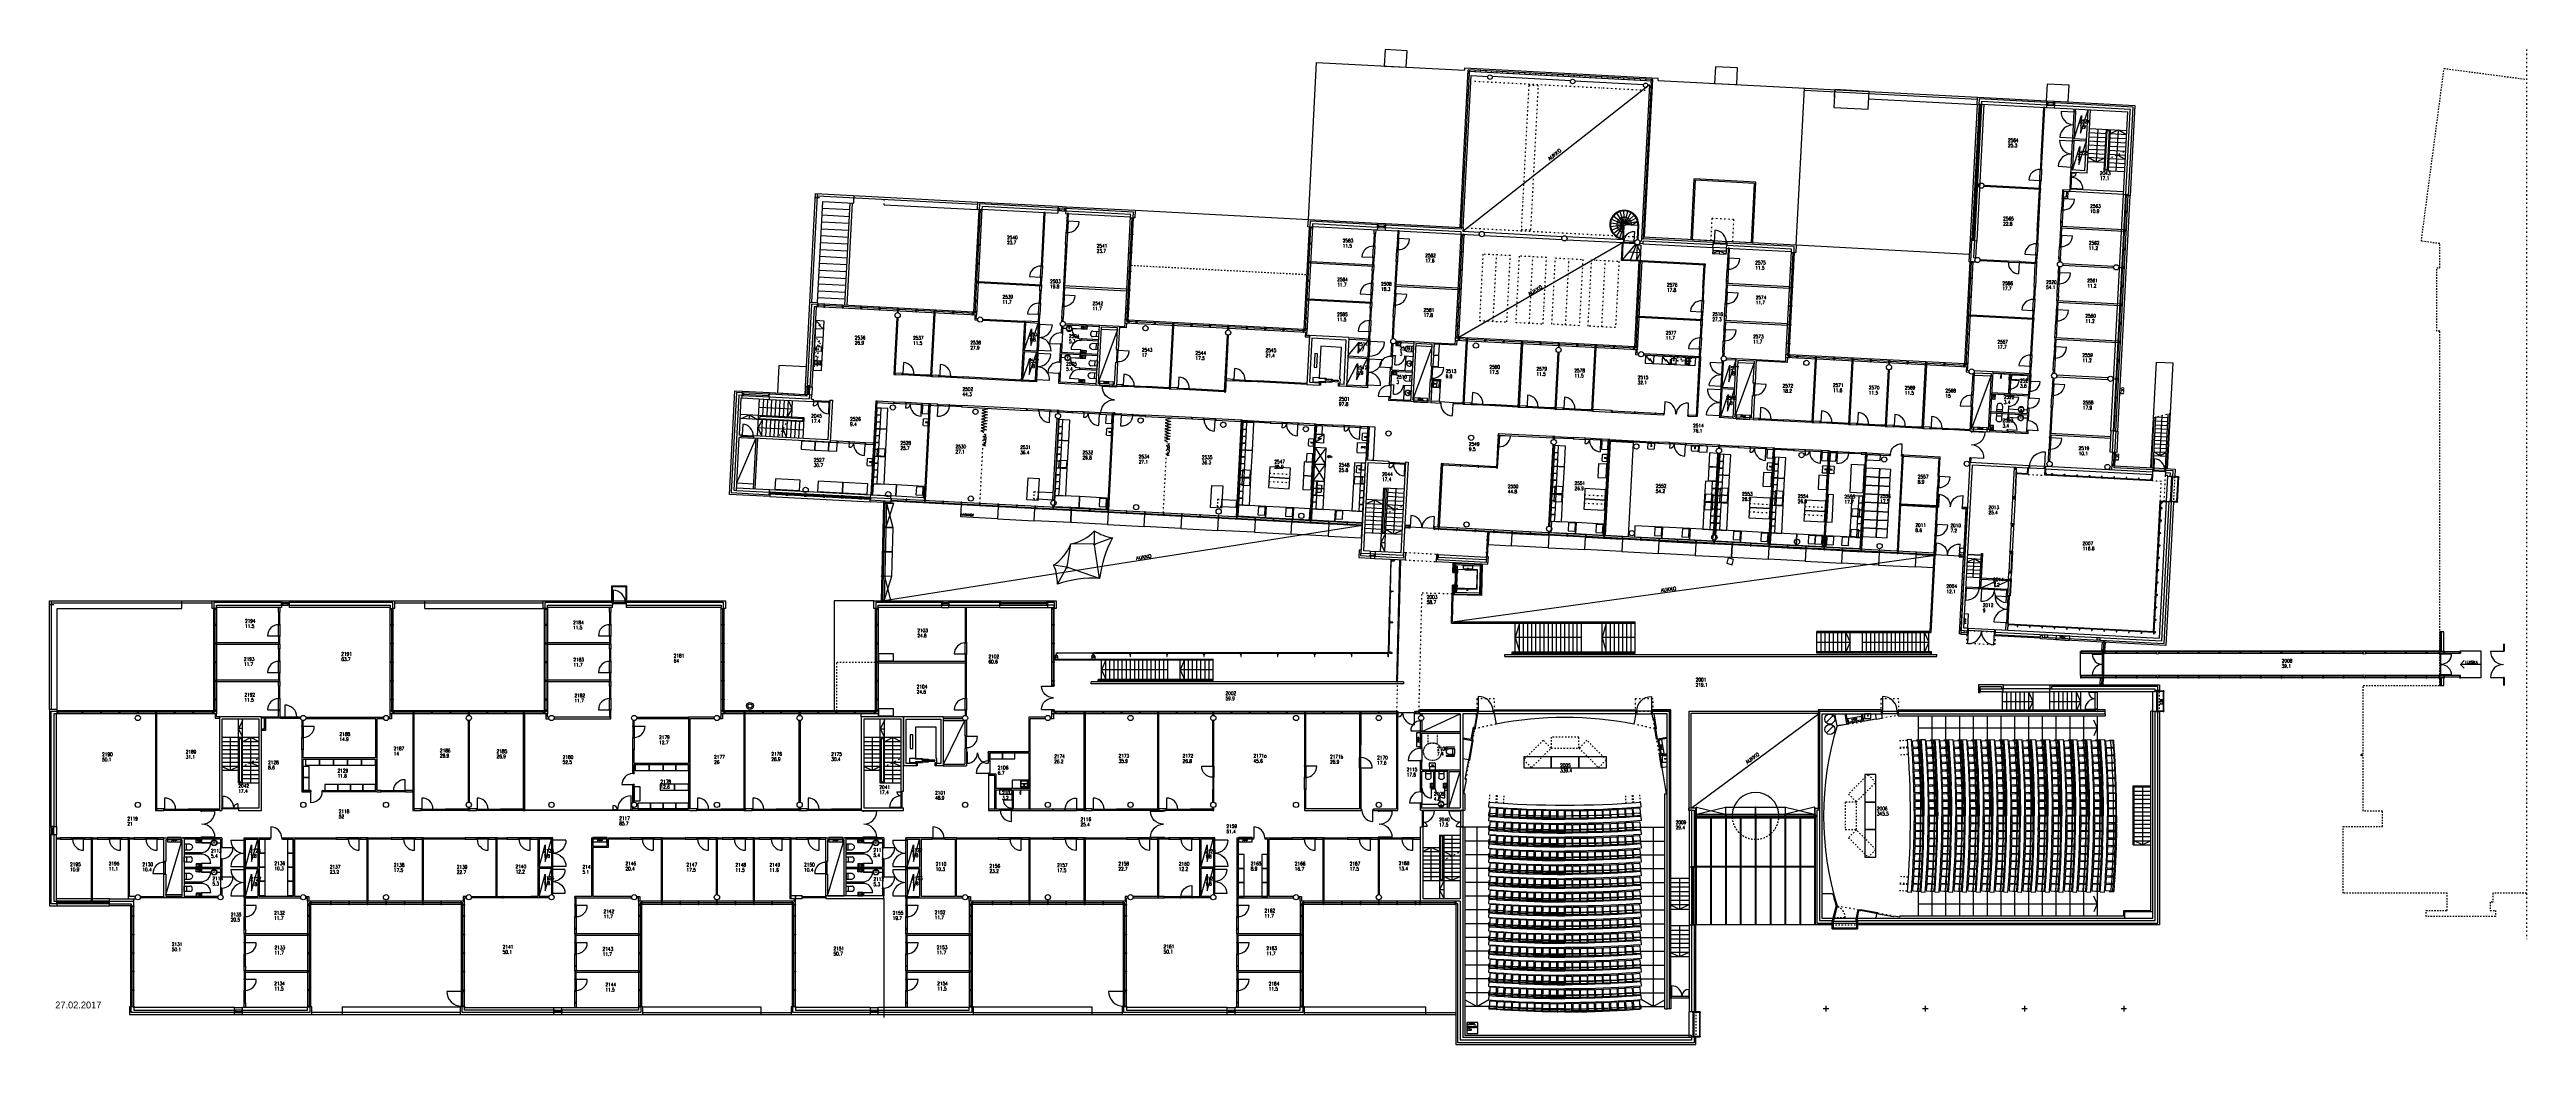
# Model space of a CAD drawing. Extents: x -405 to 179240, y -2585 to 69597.
import ezdxf
from ezdxf.enums import TextEntityAlignment as Align

# ---------------------------------------------------------------- set-up
doc = ezdxf.new("R2010")
doc.units = 0
doc.header["$LTSCALE"] = 100
doc.header["$MEASUREMENT"] = 0
for name, pattern in [('KEL', [2.25, 1, -1.25]), ('KL', [2, 1, -1]), ('PKL', [3, 1, -1, 0, -1])]:
    doc.linetypes.add(name, pattern=pattern)
doc.layers.get('0').update_dxf_attribs({"linetype": 'CONTINUOUS'})
for name, color, linetype in [('ARF2600E0', 8, 'PKL'), ('ART1100T0', 7, 'CONTINUOUS'), ('ART1100T3', 7, 'CONTINUOUS'), ('ART1100TB', 7, 'CONTINUOUS'), ('FM_I', 7, 'CONTINUOUS'), ('fm_omat', 7, 'CONTINUOUS'), ('M00402', 7, 'CONTINUOUS'), ('M06001', 7, 'CONTINUOUS'), ('M06037', 8, 'CONTINUOUS'), ('M06041', 8, 'CONTINUOUS'), ('M06051', 3, 'CONTINUOUS'), ('m06080', 7, 'CONTINUOUS'), ('M06081', 8, 'CONTINUOUS'), ('PENKIT', 8, 'CONTINUOUS')]:
    doc.layers.add(name, color=color, linetype=linetype)
doc.styles.add('FISO', font='fiso.shx', dxfattribs={"height": 200})
doc.styles.add('ROMANS', font='romans.shx')
doc.styles.get("Standard").update_dxf_attribs({"font": 'simplex.shx'})

# ---------------------------------------------------------------- blocks, each defined once
blk = doc.blocks.new('SALAMA')
at = {"layer": 'M00402'}
blk.add_lwpolyline([(0, 0), (0.5, 0.8), (0.5, 0.2), (1, 1)], dxfattribs=at)
blk = doc.blocks.new('KRF010')
blk.add_line((0.05, 0.9), (0.05, 0))
blk.add_arc((0.05, 0), 0.9, 0, 90)
blk = doc.blocks.new('LVISUI')
for p, q in [((-0.2, 0.77), (0.2, 0.77)), ((-0.2, 0.56), (0.2, 0.56)), ((0, 0), (0, 0.93))]:
    blk.add_line(p, q)
blk.add_circle((0, 1.03), 0.104)
at = {"width": 0.76195, "flags": 1}
blk.add_attdef('LVIKAL', text='', height=0.212, dxfattribs=at).set_placement((-0.39, 0.03), (0.38, 0.03), align=Align.FIT)
blk = doc.blocks.new('LVIPAL')
for p, q in [((-0.5, 0.02), (-0.5, 0.92)), ((0.5, 0.02), (-0.5, 0.02)), ((-0.4, 1.02), (0.4, 1.02)), ((-0.12, 0.49), (0.12, 0.49)), ((-0.12, 0.37), (0.12, 0.37)), ((0, 0.02), (0, 0.61)), ((0.5, 0.92), (0.5, 0.02))]:
    blk.add_line(p, q)
for centre, start, end in [((-0.4, 0.92), 90, 180), ((0.4, 0.92), 0, 90)]:
    blk.add_arc(centre, 0.1, start, end)
at = {"width": 0.76195, "flags": 1}
blk.add_attdef('LVIKAL', text='', height=0.212, dxfattribs=at).set_placement((-0.39, 0.05), (0.38, 0.05), align=Align.FIT)
blk = doc.blocks.new('HATAS')
for p, q in [((0, 0), (0, -240)), ((-80, -120), (80, -120)), ((-80, -160), (80, -160))]:
    blk.add_line(p, q)
blk.add_lwpolyline([(0, -240), (-69, -360), (69, -360)], close=True)
blk = doc.blocks.new('LVIIST')
for p, q in [((-0.5, 0.02), (-0.5, 0.76)), ((-0.5, 0.28), (0.5, 0.28)), ((0.5, 0.02), (-0.5, 0.02)), ((0.5, 0.76), (0.5, 0.02))]:
    blk.add_line(p, q)
blk.add_ellipse((0, 0.76), major_axis=(-0.5, 0), ratio=0.517739, start_param=3.141593, end_param=6.283185)
at = {"width": 0.76195, "flags": 1}
blk.add_attdef('LVIKAL', text='', height=0.212, dxfattribs=at).set_placement((-0.39, 0.05), (0.38, 0.05), align=Align.FIT)
blk = doc.blocks.new('pöyreäallas')
blk.add_lwpolyline([(63, 322, 2.0701967), (352, 322)], format="xyb", close=True)
for centre, radius in [((207, 207), 208), ((207, 207), 25), ((207, 367), 15)]:
    blk.add_circle(centre, radius)
blk = doc.blocks.new('KKUPPI_P')
at = {"linetype": 'Continuous'}
for p, q in [((-380, -245), (-380, -10)), ((-380, -10), (-10, -10)), ((-10, -245), (-380, -245)), ((-360, -175), (-360, -80)), ((-310, -30), (-175, -30)), ((-175, -225), (-310, -225)), ((-175, -30), (-80, -30)), ((-175, -225), (-80, -225)), ((-125, -80), (-125, -175)), ((-30, -80), (-30, -175)), ((-10, -10), (-10, -245))]:
    blk.add_line(p, q, dxfattribs=at)
for p, q in [((-168, -110), (-125, -153)), ((-80, -65), (-163, -148)), ((-151, -93), (-108, -136)), ((-80, -65), (-80, -167))]:
    blk.add_line(p, q)
for centre, radius in [((-242, -128), 14.1), ((-80, -65), 10)]:
    blk.add_circle(centre, radius, dxfattribs=at)
for centre, start, end in [((-310, -80), 90, 180), ((-310, -175), 180, 270), ((-175, -80), 0, 90), ((-175, -175), 270, 0), ((-80, -80), 0, 90), ((-80, -175), 270, 0)]:
    blk.add_arc(centre, 50, start, end, dxfattribs=at)
at = {"extrusion": (0, 0, -1)}
for centre, major_axis, start_param, end_param in [((-119, -189), (-13.3, 12.5), -1.4461566, 1.4749547), ((-125, -203), (-5.71, 5.37), 0.0506339, 6.1939787), ((-100, -163), (-15.7, 14.8), 2.4969922, 4.6165473)]:
    blk.add_ellipse(centre, major_axis=major_axis, ratio=0.8, start_param=start_param, end_param=end_param, dxfattribs=at)
blk = doc.blocks.new('LVIVEP')
for p, q in [((-0.2, 0.8), (0.2, 0.8)), ((-0.2, 0.59), (0.2, 0.59)), ((0, 0), (0, 1))]:
    blk.add_line(p, q)
at = {"width": 0.76195, "flags": 1}
blk.add_attdef('LVIKAL', text='', height=0.212, dxfattribs=at).set_placement((-0.39, 0.03), (0.38, 0.03), align=Align.FIT)
blk = doc.blocks.new('av-kaappi')
at = {"layer": 'm06080'}
blk.add_lwpolyline([(1040, -540), (0, -540), (0, 0), (1040, 0)], close=True, dxfattribs=at)
blk = doc.blocks.new('l-poyta')
at = {"linetype": 'ByBlock'}
blk.add_lwpolyline([(800, 81), (500, 81), (500, 621), (800, 621)], close=True, dxfattribs=at)
at = {"layer": 'm06080'}
for points in [[(0, 1600), (800, 1600), (800, 0), (0, 0)], [(800, 621), (1840, 621), (1840, 81), (800, 81)]]:
    blk.add_lwpolyline(points, close=True, dxfattribs=at)
blk = doc.blocks.new('tuoli')
at = {"layer": 'PENKIT', "linetype": 'Continuous'}
for p, q in [((-275, -133), (-275, 166)), ((-275, 166), (-240, 166)), ((240, 186), (-240, 186)), ((-240, 186), (-240, -373)), ((-195, 121), (195, 121)), ((240, -373), (240, 186)), ((275, 166), (240, 166)), ((275, 166), (275, -133)), ((-240, -133), (-275, -133)), ((195, -31), (-195, -31)), ((-195, -418), (195, -418)), ((275, -133), (240, -133))]:
    blk.add_line(p, q, dxfattribs=at)
for centre, start, end in [((-195, 166), 180, 270), ((-195, 14), 180, 270), ((195, 166), 270, 0), ((195, 14), 270, 0), ((-195, -373), 180, 270), ((195, -373), 270, 0)]:
    blk.add_arc(centre, 45, start, end, dxfattribs=at)
blk = doc.blocks.new('TUOLI2')
at = {"layer": 'PENKIT', "linetype": 'Continuous'}
for p, q in [((275, 516), (-275, 516)), ((275, 207), (-275, 207)), ((-275, -133), (-275, 166)), ((-275, 166), (-240, 166)), ((240, 186), (-240, 186)), ((-240, 186), (-240, -373)), ((-195, 121), (195, 121)), ((240, -373), (240, 186)), ((275, 166), (240, 166)), ((275, 166), (275, -133)), ((-240, -133), (-275, -133)), ((195, -31), (-195, -31)), ((-195, -418), (195, -418)), ((275, -133), (240, -133))]:
    blk.add_line(p, q, dxfattribs=at)
for centre, start, end in [((-195, 166), 180, 270), ((-195, 14), 180, 270), ((195, 166), 270, 0), ((195, 14), 270, 0), ((-195, -373), 180, 270), ((195, -373), 270, 0)]:
    blk.add_arc(centre, 45, start, end, dxfattribs=at)
blk = doc.blocks.new('KP')
blk.add_line((150, 0), (400, 0))
blk.add_lwpolyline([(150, 0, 173, 0, 0), (0, 0, 0, 0, 0)], format="xyseb")
blk.add_lwpolyline([(0, 0), (150, -87), (150, 87)], close=True)
blk.add_lwpolyline([(193, 0), (232, 88), (280, -80), (311, 0)])
blk = doc.blocks.new('VAR1X1')
blk.add_lwpolyline([(-0.17, -0.26), (0.83, -0.26), (0.83, 0.74), (-0.17, 0.74)], close=True)
blk = doc.blocks.new('K1X1')
at = {"linetype": 'ByBlock'}
blk.add_lwpolyline([(1, 0), (1, 1), (0, 1), (0, 0)], close=True, dxfattribs=at)
blk = doc.blocks.new('aioa_huone')
at = {"layer": 'ART1100T0', "width": 0.9}
blk.add_attdef('HNENUM', (56, 73), '', height=250, dxfattribs=at)
at = {"layer": 'ART1100T3', "width": 0.9}
blk.add_attdef('HNEALA', (56, -302), '', height=250, dxfattribs=at)

msp = doc.modelspace()

# ---------------------------------------------------------------- linework, layer by layer
at = {"linetype": 'KL'}
for points in [[(165935, 8391), (165935, 13221), (168795, 13221), (168795, 14351), (167405, 14351), (167405, 18351), (167255, 18351), (167255, 18481), (167405, 18481), (167405, 23451), (172945, 23451), (172945, 49173), (172735, 49173), (172735, 53763), (172945, 53763), (172945, 55518), (171615, 55693), (173265, 68225), (179240, 67438)], [(179240, 8391), (176790, 8391), (176790, 7751), (176615, 7751), (176615, 7141), (176990, 7141), (176990, 6706), (171955, 6706), (171955, 7141), (173495, 7141), (173495, 8391), (165935, 8391)]]:
    msp.add_lwpolyline(points, dxfattribs=at)
at = {"layer": 'ARF2600E0', "linetype": 'PKL'}
for p, q in [((148865, 61664), (150171, 62234)), ((57922, 58452), (57951, 59001)), ((60119, 58337), (60148, 58886)), ((103472, 56210), (103472, 56210)), ((104297, 49888), (104549, 54696)), ((106924, 49750), (107176, 54559)), ((109550, 49613), (109802, 54421)), ((112176, 49475), (112428, 54283)), ((143104, 38772), (144312, 38708)), ((152760, 38266), (152096, 38300)), ((152685, 36833), (152760, 38266)), ((103804, 32750), (103900, 34588)), ((97313, 21570), (97601, 32580)), ((97906, 32564), (100153, 32446)), ((97935, 33113), (100182, 32995)), ((98914, 21590), (99138, 30156)), ((101335, 30098), (99138, 30156)), ((102832, 19490), (102974, 20294)), ((116019, 20327), (115884, 21096)), ((130028, 20647), (131110, 20852)), ((132492, 21100), (133670, 21324)), ((102330, 16643), (102572, 18012)), ((116350, 18451), (116155, 19555)), ((129242, 7477), (130742, 7213)), ((132188, 6958), (133352, 6753))]:
    msp.add_line(p, q, dxfattribs=at)
for points in [[(121673, 55661), (121757, 57259), (120159, 57343), (120076, 55745)], [(103556, 54748), (103304, 49940), (105291, 49836), (105543, 54644), (103556, 54748)], [(106182, 54611), (105930, 49802), (107917, 49698), (108169, 54507), (106182, 54611)], [(110796, 54369), (110544, 49561), (108556, 49665), (108808, 54473), (110796, 54369)], [(113422, 54231), (113170, 49423), (111183, 49527), (111435, 54335), (113422, 54231)]]:
    msp.add_lwpolyline(points, dxfattribs=at)
for points in [[(138612, 26536), (140709, 26426), (140756, 27325), (138659, 27435)], [(103105, 21590), (104405, 21590), (104405, 22490), (103105, 22490)], [(114595, 21590), (115895, 21590), (115895, 22490), (114595, 22490)], [(132415, 21590), (133715, 21590), (133715, 22490), (132415, 22490)]]:
    msp.add_lwpolyline(points, close=True, dxfattribs=at)
for start, end in [(101.04929, 104.50029), (75.49971, 78.95071)]:
    msp.add_arc((109500, -4912), 26050, start, end, dxfattribs=at)
at = {"layer": 'FM_I', "linetype": 'PKL'}
msp.add_line((179240, 69597), (179240, 5055), dxfattribs=at)
at = {"layer": 'fm_omat'}
msp.add_line((60100, 8010), (60100, -636), dxfattribs=at)
at = {"layer": 'M00402'}
for p, q in [((90895, 57274), (91492, 68659)), ((91492, 68659), (102217, 68097)), ((115635, 67036), (102100, 56393)), ((102225, 68237), (102217, 68097)), ((116275, 67500), (102225, 68237)), ((116268, 67360), (116275, 67500)), ((116268, 67360), (139426, 66147)), ((126277, 55420), (126873, 66805)), ((126866, 66655), (139418, 65997)), ((129042, 66140), (129070, 66689)), ((131538, 66009), (139397, 65597)), ((57620, 57466), (55623, 57571)), ((57646, 57966), (55649, 58070)), ((57283, 51040), (57672, 58465)), ((57433, 51032), (57822, 58457)), ((60119, 58337), (66899, 57981)), ((60148, 58886), (66928, 58531)), ((78343, 57932), (90895, 57274)), ((57541, 55968), (55544, 56073)), ((57567, 56468), (55570, 56572)), ((57594, 56967), (55596, 57072)), ((57437, 53971), (55439, 54076)), ((57463, 54470), (55466, 54575)), ((57489, 54970), (55492, 55074)), ((57515, 55469), (55518, 55574)), ((113682, 55564), (101797, 48707)), ((126277, 55420), (138830, 54762)), ((57358, 52473), (55361, 52578)), ((57384, 52972), (55387, 53077)), ((57410, 53472), (55413, 53576)), ((57306, 51474), (55309, 51579)), ((57332, 51974), (55335, 52078)), ((75647, 45381), (77051, 49233)), ((77051, 49233), (75852, 49296)), ((98466, 44185), (99869, 48037)), ((99869, 48037), (98671, 48100)), ((121834, 42961), (123237, 46812)), ((123237, 46812), (122039, 46875)), ((139000, 42061), (140404, 45913)), ((139205, 45976), (140404, 45913)), ((49443, 38163), (50814, 41385)), ((49760, 41441), (50669, 41393)), ((49443, 38163), (50642, 38100)), ((94823, 35063), (60120, 29605)), ((101348, 28080), (136177, 32896)), ((24615, 29605), (35385, 29605)), ((24615, 29455), (35385, 29455)), ((26815, 29055), (26815, 29605)), ((26815, 29055), (35385, 29055)), ((64410, 20910), (65970, 20910)), ((64422, 17760), (65970, 20910)), ((99160, 20130), (101910, 21410)), ((99160, 20130), (99160, 20928)), ((118660, 14550), (127960, 21440)), ((128452, 20762, 3600), (128968, 21278, 3600)), ((128462, 20017, 3600), (128978, 20533, 3600)), ((101080, 14590), (101910, 17215)), ((120060, 13850), (120060, 6095)), ((120110, 13850), (120110, 6095)), ((121140, 13850), (121140, 6095)), ((121190, 13850), (121190, 6095)), ((122220, 13850), (122220, 6095)), ((122270, 13850), (122270, 6095)), ((123300, 13850), (123300, 6095)), ((123350, 13850), (123350, 6095)), ((124380, 13850), (124380, 6095)), ((124430, 13850), (124430, 6095)), ((125460, 13850), (125460, 6095)), ((125510, 13850), (125510, 6095)), ((126540, 13850), (126540, 6095)), ((126590, 13850), (126590, 6095)), ((8020, 8270), (9220, 12270)), ((56020, 8190), (57220, 12270)), ((119055, 10350), (127595, 10350)), ((119055, 10300), (127595, 10300)), ((9220, 8270), (8020, 8270)), ((20815, 145), (29385, 145)), ((20815, 145), (20815, -405)), ((42615, 145), (51185, 145)), ((51185, 145), (51185, -405)), ((66615, 145), (75185, 145)), ((75185, 145), (75185, -405)), ((90615, 145), (99395, 145)), ((99395, 145), (99395, -405)), ((29385, -255), (18615, -255)), ((18615, -405), (29385, -405)), ((42615, -255), (53385, -255)), ((42615, -405), (53385, -405)), ((66615, -255), (77385, -255)), ((66615, -405), (77385, -405)), ((90615, -255), (101595, -255)), ((90615, -405), (101595, -405))]:
    msp.add_line(p, q, dxfattribs=at)
at = {"layer": 'M00402', "linetype": 'KEL'}
for p, q in [((78038, 53943), (90781, 53275)), ((59480, 25125), (56695, 25125)), ((56695, 21620), (56695, 25125))]:
    msp.add_line(p, q, dxfattribs=at)
at = {"layer": 'M00402'}
for points in [[(96395, 68399), (97993, 68315), (98056, 69514), (96458, 69597)], [(120362, 67143), (121960, 67059), (122023, 68257), (120425, 68341)], [(129002, 65391), (131499, 65260), (131567, 66559), (129070, 66689)], [(144409, 65886), (146007, 65802), (146070, 67000), (144472, 67084)], [(52394, 44682), (54391, 44578), (54496, 46575), (52498, 46679)], [(119005, 13900), (127645, 13900), (127645, 6095), (119005, 6095)], [(119055, 13850), (127595, 13850), (127595, 6095), (119055, 6095)]]:
    msp.add_lwpolyline(points, close=True, dxfattribs=at)
for points in [[(123121, 55586), (123352, 59980), (118858, 60215), (118628, 55821)], [(121673, 55661), (123022, 55591), (123247, 59885), (118953, 60110), (118727, 55816), (120076, 55745)], [(54742, 51268), (55154, 59148), (60148, 58886)], [(54891, 51260), (55296, 58990), (66920, 58381)], [(55291, 51240), (55675, 58570), (57922, 58452), (57951, 59001)], [(41465, 29605), (41465, 30655), (40355, 30655), (40355, 29605)], [(41415, 29605), (41415, 30605), (40405, 30605), (40405, 29605), (40405, 29605)], [(-405, 21715), (-405, 29605), (11385, 29605)], [(-255, 21715), (-255, 29455), (11385, 29455)], [(145, 21715), (145, 29055), (9185, 29055), (9185, 29593)], [(59385, 29605), (56510, 29605), (56510, 21620)]]:
    msp.add_lwpolyline(points, dxfattribs=at)
for centre in [(128710, 21020, 3600), (128720, 20275, 3600)]:
    msp.add_circle(centre, 365, dxfattribs=at)
at = {"layer": 'M06001'}
for p, q in [((101895, 56698), (102494, 68127)), ((101995, 56693), (102582, 67882)), ((102115, 56686), (102693, 67716)), ((102519, 66684), (102419, 66689)), ((102540, 67083), (102440, 67089)), ((102561, 67483), (102461, 67488)), ((102582, 67882), (102482, 67888)), ((102489, 68027), (115871, 67326)), ((115876, 67426), (102494, 68127)), ((102582, 67882), (102594, 68122)), ((102693, 67716), (103937, 67651)), ((102988, 68001), (102994, 68101)), ((103388, 67980), (103393, 68080)), ((103787, 67959), (103792, 68059)), ((104187, 67938), (104192, 68038)), ((109928, 67337), (104206, 67637)), ((104586, 67918), (104591, 68017)), ((104986, 67897), (104991, 67996)), ((105385, 67876), (105390, 67976)), ((105785, 67855), (105790, 67955)), ((106184, 67834), (106189, 67934)), ((106583, 67813), (106589, 67913)), ((106983, 67792), (106988, 67892)), ((107382, 67771), (107388, 67871)), ((107782, 67750), (107787, 67850)), ((108181, 67729), (108186, 67829)), ((108581, 67708), (108586, 67808)), ((108980, 67687), (108985, 67787)), ((109380, 67666), (109385, 67766)), ((109779, 67645), (109784, 67745)), ((110178, 67624), (110184, 67724)), ((110578, 67603), (110583, 67703)), ((110977, 67583), (110983, 67682)), ((111377, 67562), (111382, 67661)), ((111776, 67541), (111782, 67641)), ((112176, 67520), (112181, 67620)), ((112575, 67499), (112580, 67599)), ((112975, 67478), (112980, 67578)), ((113374, 67457), (113379, 67557)), ((113774, 67436), (113779, 67536)), ((114173, 67415), (114178, 67515)), ((114572, 67394), (114578, 67494)), ((114972, 67373), (114977, 67473)), ((115277, 55997), (115876, 67426)), ((115371, 67352), (115377, 67452)), ((115743, 66792), (115842, 66787)), ((115763, 67192), (115776, 67431)), ((115763, 67192), (115863, 67186)), ((102414, 64687), (102314, 64692)), ((102435, 65086), (102335, 65091)), ((102456, 65486), (102356, 65491)), ((102477, 65885), (102377, 65890)), ((102498, 66285), (102398, 66290)), ((115638, 64795), (115738, 64790)), ((115659, 65194), (115759, 65189)), ((115680, 65594), (115780, 65588)), ((115701, 65993), (115801, 65988)), ((115722, 66393), (115821, 66387)), ((139397, 65597), (138886, 55831)), ((139146, 55742), (139665, 65634)), ((139895, 65626), (139376, 55730)), ((139397, 65597), (139527, 65591)), ((144433, 65569), (144423, 65389)), ((144423, 65389), (144993, 65359)), ((144449, 65883), (144443, 65754)), ((144449, 65883), (145019, 65854)), ((144513, 65657), (144932, 65635)), ((145002, 65539), (144993, 65359)), ((145019, 65854), (145012, 65724)), ((146438, 65128), (146446, 65283)), ((146438, 65128), (146537, 65123)), ((146537, 65123), (146546, 65278)), ((147212, 60807), (147444, 65231)), ((147383, 60618), (147624, 65221)), ((150006, 59088), (150320, 65080)), ((150186, 59079), (150500, 65071)), ((102330, 63089), (102231, 63094)), ((102351, 63488), (102251, 63494)), ((102372, 63888), (102272, 63893)), ((102393, 64287), (102293, 64293)), ((115554, 63197), (115654, 63192)), ((115575, 63596), (115675, 63591)), ((115596, 63996), (115696, 63991)), ((115617, 64395), (115717, 64390)), ((102226, 61092), (102126, 61097)), ((102247, 61491), (102147, 61496)), ((102268, 61891), (102168, 61896)), ((102288, 62290), (102189, 62295)), ((102309, 62689), (102210, 62695)), ((115449, 61200), (115549, 61195)), ((115470, 61599), (115570, 61594)), ((115491, 61999), (115591, 61993)), ((115512, 62398), (115612, 62393)), ((115533, 62798), (115633, 62792)), ((102142, 59494), (102042, 59499)), ((102163, 59893), (102063, 59899)), ((102184, 60293), (102084, 60298)), ((102205, 60692), (102105, 60697)), ((115366, 59602), (115466, 59597)), ((115387, 60001), (115487, 59996)), ((115408, 60401), (115507, 60396)), ((115429, 60800), (115528, 60795)), ((146132, 59291), (146141, 59471)), ((150006, 59088), (146132, 59291)), ((150016, 59268), (146141, 59471)), ((146204, 60679), (146214, 60859)), ((147383, 60618), (146204, 60679)), ((146214, 60859), (146222, 61014)), ((147212, 60807), (146214, 60859)), ((146221, 61014), (146321, 61009)), ((146314, 60854), (146322, 61009)), ((55438, 58832), (55139, 58848)), ((55154, 59148), (55454, 59132)), ((55289, 58840), (55304, 59140)), ((72734, 57911), (72724, 57731)), ((72750, 58225), (72743, 58096)), ((72750, 58225), (73318, 58196)), ((72814, 57999), (73232, 57977)), ((73302, 57881), (73292, 57701)), ((73318, 58196), (73311, 58066)), ((102037, 57497), (101937, 57502)), ((102058, 57896), (101958, 57901)), ((102079, 58296), (101979, 58301)), ((102100, 58695), (102000, 58700)), ((102121, 59094), (102021, 59100)), ((115261, 57605), (115361, 57599)), ((115282, 58004), (115382, 57999)), ((115303, 58404), (115403, 58398)), ((115324, 58803), (115424, 58798)), ((115345, 59202), (115445, 59197)), ((149107, 41927), (150006, 59088)), ((149337, 41915), (150236, 59076)), ((149601, 41901), (150497, 58987)), ((150006, 59088), (150186, 59079)), ((150497, 58987), (150367, 58994)), ((95902, 56697), (95893, 56517)), ((95893, 56517), (96462, 56487)), ((95918, 57011), (95912, 56881)), ((95918, 57011), (96488, 56981)), ((95982, 56785), (96401, 56763)), ((96471, 56667), (96462, 56487)), ((96488, 56981), (96481, 56852)), ((101895, 56698), (101995, 56693)), ((102016, 57097), (101916, 57102)), ((103312, 56107), (101968, 56178)), ((101995, 56693), (101988, 56563)), ((101995, 56693), (102115, 56686)), ((102115, 56686), (102100, 56393)), ((103324, 56329), (102100, 56393)), ((109304, 55793), (103620, 56091)), ((109315, 56015), (103632, 56313)), ((113732, 55561), (109612, 55777)), ((113744, 55783), (109623, 55999)), ((113744, 55783), (113732, 55561)), ((114937, 55519), (114947, 55699)), ((114947, 55699), (115041, 55694)), ((115050, 55878), (115041, 55694)), ((115058, 55874), (115171, 55872)), ((115178, 56002), (115171, 55872)), ((115277, 55997), (115177, 56002)), ((115198, 56406), (115298, 56401)), ((115219, 56806), (115319, 56801)), ((115240, 57205), (115340, 57200)), ((120265, 55735), (120249, 55421)), ((120265, 55735), (120258, 55605)), ((139196, 55739), (139376, 55730)), ((113616, 54301), (113682, 55564)), ((114864, 54236), (113616, 54301)), ((114867, 54286), (113619, 54351)), ((113666, 54299), (113732, 55561)), ((115151, 55508), (114937, 55519)), ((115161, 55687), (115151, 55508)), ((120239, 55241), (120249, 55421)), ((121227, 55189), (121237, 55369)), ((121253, 55683), (121237, 55369)), ((121253, 55683), (121246, 55554)), ((125533, 47243), (125936, 54942)), ((125659, 47356), (126053, 54881)), ((125764, 47451), (126153, 54876)), ((138507, 46783), (138896, 54208)), ((138601, 46678), (138996, 54203)), ((138715, 46552), (139115, 54197)), ((139115, 54197), (139292, 54187)), ((141607, 54161), (141612, 54261)), ((142516, 54114), (142521, 54213)), ((145335, 54406), (145323, 54178)), ((145435, 54401), (145335, 54406)), ((145435, 54401), (145424, 54201)), ((70296, 49887), (70068, 45543)), ((70390, 49782), (70284, 47760)), ((71394, 49830), (70296, 49887)), ((71389, 49730), (70390, 49782)), ((71389, 49730), (71394, 49830)), ((72981, 49535), (72957, 49090)), ((72957, 49090), (73057, 49084)), ((73079, 49501), (73057, 49084)), ((73270, 49631), (75733, 49502)), ((73275, 49731), (75738, 49602)), ((74434, 48607), (74429, 48507)), ((75677, 48441), (74429, 48507)), ((75682, 48541), (74434, 48607)), ((90979, 48843), (90793, 45288)), ((93835, 48694), (90979, 48843)), ((91150, 48654), (90982, 45459)), ((93646, 48523), (91150, 48654)), ((93479, 45328), (93646, 48523)), ((93835, 48694), (93649, 45139)), ((70279, 47660), (70173, 45638)), ((71278, 47608), (70279, 47660)), ((71283, 47708), (70284, 47760)), ((71283, 47708), (71278, 47608)), ((72910, 48181), (72847, 46975)), ((72847, 46975), (72947, 46970)), ((72910, 48181), (73010, 48176)), ((72975, 47519), (72947, 46970)), ((75622, 47380), (72975, 47519)), ((73010, 48176), (72981, 47619)), ((75627, 47480), (72981, 47619)), ((93761, 47266), (95288, 47186)), ((93766, 47366), (95294, 47286)), ((95288, 47186), (95294, 47286)), ((96901, 47392), (96948, 48279)), ((96901, 47392), (97001, 47386)), ((97001, 47386), (97046, 48245)), ((97001, 47387), (97003, 47411)), ((97211, 47376), (97001, 47387)), ((97003, 47411), (97212, 47400)), ((97212, 47400), (97211, 47376)), ((97237, 48375), (98552, 48306)), ((97242, 48475), (98557, 48406)), ((97900, 47340), (97901, 47364)), ((98499, 47309), (97900, 47340)), ((97901, 47364), (98501, 47333)), ((98501, 47333), (98499, 47309)), ((120910, 46919), (120915, 47023)), ((121009, 46914), (120910, 46919)), ((120944, 47573), (120932, 47345)), ((120944, 47573), (121044, 47568)), ((121009, 46914), (121013, 46989)), ((121044, 47568), (121033, 47369)), ((121204, 47119), (121919, 47082)), ((121209, 47219), (121925, 47182)), ((138715, 46552), (125533, 47243)), ((138601, 46678), (125659, 47356)), ((138507, 46783), (125764, 47451)), ((71166, 45486), (70068, 45543)), ((70173, 45638), (71172, 45586)), ((71172, 45586), (71166, 45486)), ((72799, 46067), (72764, 45402)), ((72764, 45402), (75510, 45258)), ((72799, 46067), (72899, 46061)), ((72899, 46061), (72869, 45497)), ((72869, 45497), (75516, 45358)), ((74323, 46484), (74318, 46385)), ((75566, 46319), (74318, 46385)), ((75571, 46419), (74323, 46484)), ((90793, 45288), (91697, 45241)), ((90982, 45459), (91706, 45421)), ((91697, 45241), (91706, 45421)), ((93145, 45165), (93154, 45345)), ((93649, 45139), (93145, 45165)), ((93154, 45345), (93479, 45328)), ((96790, 45269), (96854, 46483)), ((96790, 45269), (96890, 45264)), ((96854, 46483), (96954, 46478)), ((96890, 45264), (96942, 46263)), ((96890, 45265), (96891, 45289)), ((97100, 45254), (96890, 45265)), ((96891, 45289), (97101, 45278)), ((96942, 46263), (98440, 46184)), ((96948, 46363), (96954, 46478)), ((96948, 46363), (98446, 46284)), ((97101, 45278), (97100, 45254)), ((97789, 45218), (97790, 45242)), ((98388, 45187), (97789, 45218)), ((97790, 45242), (98389, 45211)), ((98389, 45211), (98388, 45187)), ((120815, 45112), (120810, 45012)), ((120810, 45012), (121808, 44960)), ((120815, 45112), (121813, 45060)), ((143190, 45967), (140544, 46106)), ((140544, 46106), (141742, 46043)), ((143295, 46062), (140549, 46206)), ((141685, 44944), (141669, 44645)), ((141685, 44944), (141785, 44939)), ((141722, 45653), (141742, 46043)), ((141722, 45653), (141822, 45648)), ((141785, 44939), (141769, 44640)), ((141822, 45648), (141842, 46038)), ((143190, 45967), (143170, 45577)), ((143270, 45572), (143170, 45577)), ((143295, 46062), (143270, 45572)), ((49831, 44501), (49596, 44513)), ((49766, 44324), (49821, 44321)), ((49821, 44321), (49831, 44501)), ((49821, 44321), (51788, 44218)), ((49847, 44816), (49840, 44686)), ((49847, 44816), (51814, 44713)), ((49915, 44682), (49906, 44497)), ((49910, 44590), (51728, 44494)), ((51733, 44587), (51723, 44402)), ((51798, 44398), (51788, 44218)), ((51788, 44218), (54979, 44051)), ((51798, 44398), (54689, 44246)), ((51814, 44713), (51808, 44583)), ((54989, 44231), (54979, 44051)), ((56197, 44167), (56046, 41291)), ((56197, 44167), (56377, 44158)), ((56377, 44158), (56217, 41102)), ((96731, 44146), (96743, 44361)), ((98329, 44062), (96731, 44146)), ((96743, 44361), (96842, 44355)), ((96836, 44241), (96842, 44355)), ((96836, 44241), (98334, 44162)), ((140393, 43235), (143040, 43096)), ((140399, 43335), (143045, 43196)), ((140465, 44608), (143212, 44464)), ((140471, 44708), (143117, 44569)), ((141618, 42710), (141642, 43169)), ((141642, 43169), (141666, 43168)), ((141666, 43168), (141642, 42709)), ((141671, 43728), (141647, 43269)), ((141647, 43269), (141671, 43268)), ((141695, 43727), (141671, 43728)), ((141671, 43268), (141695, 43727)), ((141714, 44542), (141707, 44418)), ((141707, 44418), (141731, 44416)), ((141738, 44541), (141714, 44542)), ((141731, 44416), (141738, 44541)), ((143045, 43196), (143063, 43545)), ((143163, 43540), (143063, 43545)), ((143112, 44469), (143106, 44354)), ((143206, 44349), (143106, 44354)), ((143127, 44768), (143117, 44569)), ((143121, 42741), (143163, 43540)), ((143227, 44763), (143127, 44768)), ((143206, 44349), (143227, 44763)), ((49760, 41441), (49616, 41448)), ((49770, 41620), (49625, 41628)), ((49760, 41441), (49770, 41620)), ((50814, 41385), (50622, 37730)), ((50669, 41393), (50679, 41573)), ((56217, 41102), (50669, 41393)), ((56046, 41291), (50679, 41573)), ((50944, 41379), (50752, 37724)), ((120704, 42990), (120698, 42890)), ((121697, 42838), (120698, 42890)), ((121702, 42937), (120704, 42990)), ((143068, 41718), (140321, 41862)), ((142973, 41823), (140327, 41961)), ((141575, 41896), (141582, 42021)), ((141599, 41895), (141575, 41896)), ((141582, 42021), (141606, 42020)), ((141606, 42020), (141599, 41895)), ((141642, 42709), (141618, 42710)), ((142979, 41938), (142973, 41823)), ((143079, 41932), (142979, 41938)), ((143040, 43096), (143021, 42746)), ((143121, 42741), (143021, 42746)), ((143079, 41932), (143068, 41718)), ((144666, 41634), (144657, 41464)), ((144657, 41464), (144748, 41459)), ((144757, 41629), (144748, 41459)), ((94718, 33046), (95073, 39827)), ((94907, 33217), (95243, 39638)), ((95073, 39827), (96741, 39739)), ((95243, 39638), (96731, 39560)), ((96741, 39739), (96731, 39560)), ((97949, 39676), (97603, 33075)), ((98129, 39667), (97773, 32886)), ((97949, 39676), (98129, 39667)), ((131389, 40227), (133046, 40140)), ((131394, 40327), (133052, 40240)), ((133046, 40140), (133052, 40240)), ((136655, 38679), (136727, 40047)), ((138862, 39625), (138225, 27462)), ((143137, 39401), (138862, 39625)), ((149206, 40380), (149138, 39086)), ((149326, 40373), (149275, 39405)), ((149375, 39399), (149426, 40368)), ((49424, 37793), (51811, 37668)), ((136507, 37776), (136607, 37770)), ((136555, 38684), (136655, 38679)), ((139032, 39436), (138414, 27632)), ((143127, 39221), (139032, 39436)), ((142088, 39276), (141972, 37059)), ((142238, 39268), (142122, 37052)), ((142172, 37049), (142264, 38816)), ((143104, 38772), (142214, 38818)), ((143106, 38822), (142217, 38868)), ((143056, 38824), (143077, 39224)), ((143104, 38772), (143127, 39221)), ((143137, 39401), (143127, 39221)), ((144312, 38708), (144335, 39158)), ((152096, 38300), (144312, 38708)), ((152099, 38350), (144315, 38758)), ((144345, 39338), (144335, 39158)), ((144364, 38756), (144385, 39155)), ((152070, 38752), (152049, 38353)), ((152120, 38750), (152096, 38300)), ((152129, 38930), (152120, 38750)), ((152146, 39244), (152129, 38930)), ((153048, 38881), (153039, 38702)), ((153064, 39196), (153048, 38881)), ((153135, 36809), (153230, 38637)), ((153230, 38637), (153410, 38627)), ((153595, 38617), (153410, 38627)), ((49415, 37613), (51801, 37488)), ((51799, 37438), (59144, 37053)), ((51801, 37488), (51811, 37668)), ((51811, 37668), (59156, 37283)), ((59146, 37103), (51814, 37488)), ((51830, 37171), (59110, 36790)), ((59110, 36790), (59117, 36920)), ((59146, 37103), (59156, 37283)), ((59146, 37103), (60609, 37027)), ((59156, 37283), (60619, 37207)), ((60086, 36728), (59900, 29611)), ((60186, 36725), (60000, 29605)), ((60306, 36722), (60120, 29605)), ((60121, 36726), (60129, 36867)), ((60186, 36725), (60194, 36863)), ((60600, 36857), (94823, 35063)), ((60603, 36907), (94826, 35113)), ((60609, 37027), (60619, 37207)), ((60609, 37027), (94832, 35233)), ((133869, 36542), (136436, 36407)), ((133872, 36592), (136438, 36457)), ((133874, 36642), (136441, 36507)), ((152189, 27361), (152685, 36833)), ((152236, 27308), (152735, 36830)), ((152615, 26888), (153135, 36809)), ((153135, 36809), (152685, 36833)), ((153132, 36759), (152733, 36780)), ((152785, 26698), (153314, 36800)), ((153135, 36809), (153314, 36800)), ((153499, 36790), (153314, 36800)), ((98221, 34885), (97879, 34903)), ((98224, 34935), (97882, 34953)), ((98230, 35055), (97888, 35073)), ((136326, 32888), (100019, 34791)), ((136329, 32938), (100021, 34841)), ((136335, 33058), (100028, 34961)), ((136324, 34280), (136424, 34275)), ((95367, 33012), (94718, 33046)), ((95376, 33192), (94907, 33217)), ((95688, 32825), (95358, 32842)), ((95730, 32873), (95361, 32892)), ((95376, 33192), (95367, 33012)), ((95697, 32995), (95367, 33012)), ((95376, 33192), (95746, 33173)), ((95397, 32825), (95390, 32696)), ((95390, 32696), (95680, 32680)), ((95687, 32810), (95680, 32680)), ((95746, 33173), (95736, 32993)), ((97773, 32886), (95736, 32993)), ((97603, 33075), (95746, 33173)), ((97805, 33120), (97935, 33113)), ((97935, 33113), (97906, 32564)), ((100182, 32995), (100153, 32446)), ((100182, 32995), (100312, 32988)), ((100319, 32933), (100309, 32753)), ((103795, 32570), (100309, 32753)), ((103804, 32750), (100319, 32933)), ((103804, 32750), (103795, 32570)), ((138506, 32824), (138156, 32843)), ((138204, 32790), (138453, 32777)), ((138213, 32960), (138462, 32947)), ((139574, 30476), (139708, 33031)), ((139708, 33031), (139808, 33026)), ((139716, 31270), (139808, 33026)), ((141768, 33165), (141689, 31667)), ((141918, 33157), (141839, 31659)), ((141968, 33154), (141889, 31656)), ((139616, 31275), (141863, 31157)), ((139674, 30471), (139711, 31170)), ((139711, 31170), (141658, 31068)), ((141663, 31167), (141601, 29978)), ((141689, 31667), (141889, 31656)), ((141813, 31160), (141751, 29970)), ((141863, 31157), (141801, 29968)), ((-405, 29605), (-105, 29605)), ((-105, 29305), (-405, 29305)), ((-255, 29305), (-255, 29605)), ((16200, 28770), (16200, 29110)), ((16300, 28770), (16200, 28770)), ((16300, 29110), (16300, 28770)), ((16415, 29605), (16985, 29605)), ((16415, 29605), (16415, 29475)), ((16415, 29290), (16415, 29110)), ((16490, 29475), (16910, 29475)), ((16910, 29383), (16490, 29383)), ((16490, 29290), (16910, 29290)), ((16985, 29605), (16985, 29475)), ((16985, 29290), (16985, 29110)), ((40415, 29605), (40415, 29290)), ((40415, 29110), (40415, 29290)), ((41405, 29605), (41405, 29290)), ((41405, 29290), (41405, 29110)), ((59935, 29475), (59935, 29605)), ((60000, 29605), (60000, 29475)), ((64315, 29110), (64315, 29290)), ((64315, 29110), (64825, 29110)), ((64355, 29605), (64355, 29475)), ((64355, 29605), (64785, 29605)), ((64355, 29475), (64785, 29475)), ((64785, 29383), (64355, 29383)), ((64355, 29290), (64785, 29290)), ((64785, 29605), (64785, 29475)), ((64825, 29110), (64825, 29290)), ((68515, 29110), (68515, 29290)), ((68515, 29110), (71965, 29110)), ((68555, 29605), (68555, 29475)), ((68555, 29605), (71925, 29605)), ((68555, 29475), (71925, 29475)), ((71925, 29383), (68555, 29383)), ((68555, 29290), (71925, 29290)), ((71925, 29605), (71925, 29475)), ((71965, 29290), (71965, 29110)), ((72470, 29290), (71965, 29290)), ((71965, 29110), (72470, 29110)), ((72470, 29110), (72470, 29290)), ((96835, 30286), (96822, 30286)), ((96835, 30276), (96822, 30276)), ((139674, 30471), (139574, 30476)), ((141801, 29968), (141601, 29978)), ((96777, 28047), (96763, 28047)), ((96777, 28057), (96764, 28057)), ((138225, 27462), (138709, 27436)), ((138414, 27632), (138719, 27616)), ((138709, 27436), (138719, 27616)), ((140717, 27331), (140726, 27511)), ((140717, 27331), (152785, 26698)), ((140726, 27511), (152615, 26888)), ((141470, 27472), (141496, 27971)), ((141645, 27963), (141496, 27971)), ((141619, 27464), (141645, 27963)), ((152236, 27308), (141640, 27864)), ((152189, 27361), (141643, 27914)), ((143997, 26974), (144005, 27114)), ((144005, 27114), (144134, 27107)), ((173045, 27345), (173045, 25957)), ((77970, 25804), (77970, 25818)), ((77980, 25804), (77980, 25818)), ((80645, 25804), (80645, 25818)), ((80655, 25804), (80655, 25818)), ((83320, 25804), (83320, 25818)), ((83330, 25804), (83330, 25818)), ((85995, 25804), (85995, 25818)), ((86005, 25804), (86005, 25818)), ((88670, 25804), (88670, 25818)), ((88680, 25804), (88680, 25818)), ((91345, 25804), (91345, 25818)), ((91355, 25804), (91355, 25818)), ((94020, 25804), (94020, 25818)), ((94030, 25804), (94030, 25818)), ((174445, 25907), (146890, 25907)), ((172945, 25957), (146940, 25957)), ((152386, 25787), (146940, 25787)), ((148451, 25978), (148484, 26598)), ((148571, 25972), (148604, 26592)), ((148604, 26602), (148611, 26732)), ((148669, 26599), (148676, 26729)), ((148671, 25967), (148704, 26587)), ((167386, 25787), (152582, 25787)), ((152615, 26888), (152615, 26888)), ((152785, 26698), (152785, 26698)), ((174395, 25787), (167582, 25787)), ((141300, 23505), (144670, 23505)), ((144670, 23505), (144670, 23235)), ((174445, 24067), (146890, 24067)), ((152386, 24187), (146940, 24187)), ((172945, 24017), (146940, 24017)), ((148323, 23527), (148348, 24007)), ((148442, 23505), (148442, 23375)), ((148443, 23520), (148468, 24000)), ((148507, 23505), (148507, 23375)), ((148543, 23515), (148569, 24017)), ((167386, 24187), (152582, 24187)), ((174395, 24187), (167582, 24187)), ((173045, 24017), (173045, 23455)), ((103150, 21590), (98945, 21590)), ((98945, 21410), (98945, 21590)), ((103150, 21410), (103150, 21590)), ((114640, 21590), (104360, 21590)), ((104360, 21410), (104360, 21590)), ((114640, 21410), (114640, 21590)), ((117090, 21590), (115850, 21590)), ((115850, 21410), (115850, 21590)), ((117090, 0), (117090, 21590)), ((127960, 21590), (132460, 21590)), ((127960, 21590), (127960, 6410)), ((132460, 21410), (132460, 21590)), ((133670, 21590), (148690, 21590)), ((133670, 21410), (133670, 21590)), ((139630, 23190), (139630, 23010)), ((141295, 23190), (139630, 23190)), ((141295, 23010), (139630, 23010)), ((141295, 23010), (141295, 23190)), ((141295, 23010), (144675, 23010)), ((141300, 23235), (144670, 23235)), ((144670, 23235), (144800, 23235)), ((152320, 23190), (144675, 23190)), ((144675, 23010), (144675, 23190)), ((152320, 23010), (144675, 23010)), ((148690, 21410), (148690, 21590)), ((151990, 7140), (151990, 21590)), ((152140, 21590), (151990, 21590)), ((152140, 21590), (152140, 23010)), ((152140, 6590), (152140, 21590)), ((152140, 21590), (152320, 21590)), ((152320, 23010), (152320, 23190)), ((152635, 23095), (152320, 23095)), ((152320, 6410), (152320, 21590)), ((14970, 21190), (11910, 21190)), ((11910, 21190), (11910, 14400)), ((14790, 21010), (12090, 21010)), ((12090, 21010), (12090, 14400)), ((14790, 14580), (14790, 21010)), ((14970, 14400), (14970, 21190)), ((15170, 20300), (14970, 20300)), ((15270, 20200), (14970, 20200)), ((15170, 21090), (15170, 20300)), ((15270, 21090), (15270, 20200)), ((17560, 21090), (17560, 21180)), ((17560, 21180), (17829, 21180)), ((17560, 21090), (17810, 21090)), ((23245, 21150), (23810, 21150)), ((23245, 21150), (23245, 18200)), ((23810, 21050), (23345, 21050)), ((23345, 15850), (23345, 21050)), ((23810, 21150), (23810, 21050)), ((47810, 21050), (46040, 21050)), ((46040, 21050), (46040, 14500)), ((58470, 21190), (58470, 21400)), ((64410, 21190), (58470, 21190)), ((58470, 21190), (58470, 14400)), ((61350, 21010), (58650, 21010)), ((58650, 21010), (58650, 14580)), ((59700, 21400), (59700, 21190)), ((61350, 15790), (61350, 21010)), ((61530, 15790), (61530, 21190)), ((61550, 17630), (61550, 21190)), ((61730, 21010), (64230, 21010)), ((61730, 17810), (61730, 21010)), ((64230, 21010), (64230, 17810)), ((64410, 21190), (64410, 17630)), ((64410, 21190), (65833, 21190)), ((64410, 21060), (65814, 21060)), ((65970, 20912), (65970, 19805)), ((66100, 19805), (65970, 19805)), ((66100, 20938), (66100, 19805)), ((70614, 21150), (70615, 18650)), ((71817, 21150), (70614, 21150)), ((71810, 21050), (70715, 21050)), ((70715, 14400), (70715, 21050)), ((82730, 21400), (82630, 21400)), ((97385, 21400), (97285, 21400)), ((97285, 21400), (97285, 14500)), ((97385, 14400), (97385, 21400)), ((101910, 21410), (98945, 21410)), ((99030, 21283), (99030, 21410)), ((99130, 21283), (99030, 21283)), ((99160, 21283), (99030, 21283)), ((99030, 18956), (99030, 20130)), ((99030, 20130), (101910, 20130)), ((99030, 20000), (101910, 20000)), ((99130, 18956), (99130, 20000)), ((99160, 21283), (99160, 21410)), ((101910, 21410), (101910, 14590)), ((102090, 21410), (102090, 14410)), ((103150, 21410), (102090, 21410)), ((102704, 19538), (102860, 20424)), ((102764, 19451), (102933, 20411)), ((102933, 20411), (102860, 20424)), ((103075, 21300), (103095, 21410)), ((103148, 21287), (103075, 21300)), ((103148, 21287), (103170, 21410)), ((114640, 21410), (104360, 21410)), ((104360, 21410), (104507, 20655)), ((114640, 21410), (114493, 20655)), ((115884, 21096), (115828, 21410)), ((116910, 21410), (115850, 21410)), ((115884, 21096), (115943, 21106)), ((116082, 20316), (115943, 21106)), ((116155, 20329), (115964, 21412)), ((116155, 20329), (116082, 20316)), ((116910, 0), (116910, 21410)), ((128140, 21410), (132460, 21410)), ((128140, 21410), (128140, 6590)), ((129242, 20523), (129085, 21410)), ((129960, 20712), (129837, 21410)), ((130017, 20793), (129908, 21410)), ((129960, 20712), (131171, 20926)), ((130017, 20793), (131090, 20982)), ((131090, 20982), (131015, 21410)), ((131171, 20926), (131086, 21410)), ((132000, 21410), (132068, 21021)), ((132068, 21021), (132492, 21096)), ((132492, 21460), (132492, 21096)), ((133670, 21410), (148690, 21410)), ((133670, 21260), (133670, 21410)), ((133670, 21260), (148690, 21260)), ((148690, 21410), (148690, 21260)), ((148690, 21410), (148690, 21260)), ((152635, 21545), (152320, 21545)), ((17900, 18790), (17900, 15750)), ((17900, 18790), (18000, 18790)), ((18000, 18200), (18000, 18790)), ((23245, 18200), (18000, 18200)), ((18000, 15850), (18000, 18100)), ((23245, 18100), (18000, 18100)), ((18000, 15850), (18000, 18100)), ((23245, 18100), (23245, 15850)), ((41900, 18790), (42000, 18790)), ((41900, 17125), (41900, 18790)), ((42000, 17825), (42000, 18790)), ((66100, 18895), (65970, 18895)), ((65970, 18895), (65970, 17760)), ((66100, 18895), (66100, 17630)), ((70615, 18650), (67700, 18650)), ((67700, 18650), (67700, 18040)), ((67800, 18040), (67700, 18040)), ((70615, 18550), (67800, 18550)), ((67800, 18040), (67800, 18550)), ((70615, 18550), (70615, 16000)), ((99130, 18956), (99030, 18956)), ((102704, 19538), (102090, 19646)), ((102764, 19451), (102090, 19570)), ((102521, 18072), (102090, 18148)), ((102270, 16654), (102521, 18072)), ((116210, 19590), (116910, 19713)), ((116210, 19590), (116424, 18378)), ((116291, 19533), (116910, 19642)), ((116291, 19533), (116481, 18459)), ((116424, 18378), (116910, 18464)), ((116481, 18459), (116910, 18535)), ((41900, 17125), (42000, 17125)), ((41900, 14962), (41900, 16215)), ((41900, 16215), (42000, 16215)), ((42000, 17825), (45940, 17825)), ((42000, 17725), (45940, 17725)), ((42000, 17125), (42000, 17725)), ((42000, 14990), (42000, 16215)), ((42000, 14990), (42000, 16215)), ((45940, 17725), (45940, 14500)), ((62455, 17630), (61550, 17630)), ((62455, 17810), (61730, 17810)), ((62455, 17810), (62455, 17630)), ((64230, 17810), (63905, 17810)), ((63905, 17810), (63905, 17630)), ((64410, 17630), (63905, 17630)), ((64410, 17760), (65970, 17760)), ((64410, 17630), (66100, 17630)), ((68250, 17030), (67700, 17030)), ((67700, 17030), (67700, 16930)), ((68150, 16930), (67700, 16930)), ((68150, 16930), (68150, 14400)), ((68250, 16000), (68250, 17030)), ((84050, 17649), (83950, 17649)), ((94715, 17400), (94615, 17400)), ((94715, 14400), (94715, 17400)), ((99130, 17946), (99030, 17946)), ((99030, 15800), (99030, 17946)), ((99130, 17345), (99130, 17946)), ((99130, 17345), (101910, 17345)), ((99130, 17245), (100950, 17245)), ((99130, 15800), (99130, 17245)), ((99990, 15995), (99990, 17245)), ((100090, 15995), (100090, 17245)), ((100950, 17345), (100950, 14590)), ((101080, 17215), (101080, 14590)), ((101080, 17215), (101910, 17215)), ((102330, 16643), (102146, 15605)), ((102270, 16654), (102330, 16643)), ((116910, 17550), (116521, 17482)), ((116521, 17482), (116852, 15605)), ((11910, 14400), (12090, 14400)), ((13300, 14580), (14790, 14580)), ((13300, 14580), (13300, 14400)), ((13300, 14400), (14970, 14400)), ((17900, 15750), (18000, 15750)), ((19410, 15850), (23245, 15850)), ((19410, 15850), (19410, 15750)), ((23345, 15750), (19410, 15750)), ((41900, 14400), (41900, 14638)), ((46040, 14400), (41900, 14400)), ((42000, 14500), (42000, 14610)), ((45940, 14500), (42000, 14500)), ((46540, 14500), (46040, 14500)), ((46040, 14400), (46540, 14400)), ((46540, 14400), (46540, 14500)), ((58470, 14400), (61530, 14400)), ((58650, 14580), (61530, 14580)), ((61350, 15790), (61530, 15790)), ((61530, 14400), (61530, 14580)), ((67700, 14500), (68150, 14500)), ((67700, 14500), (67700, 14400)), ((67700, 14400), (68505, 14400)), ((68150, 16000), (70715, 16000)), ((68250, 15900), (69415, 15900)), ((68250, 14500), (68250, 15900)), ((68250, 14500), (68505, 14500)), ((68505, 14500), (68505, 14400)), ((69415, 15200), (69415, 15900)), ((69515, 15200), (69415, 15200)), ((69415, 14500), (69415, 14400)), ((69415, 14500), (70615, 14500)), ((69415, 14400), (72360, 14400)), ((69515, 15900), (70615, 15900)), ((69515, 15200), (69515, 15900)), ((70615, 15900), (70615, 14500)), ((70715, 14500), (72360, 14500)), ((72360, 14400), (72360, 14500)), ((84050, 15909), (83950, 15909)), ((94615, 14400), (94715, 14400)), ((95625, 14500), (97285, 14500)), ((95625, 14400), (95625, 14500)), ((95625, 14400), (97385, 14400)), ((99130, 15800), (99030, 15800)), ((99030, 14590), (99030, 14890)), ((99130, 14890), (99030, 14890)), ((99030, 14590), (101910, 14590)), ((99030, 14410), (99030, 14590)), ((99030, 14410), (102090, 14410)), ((99130, 14590), (99130, 14890)), ((100100, 15995), (99830, 15995)), ((99830, 15995), (99830, 15971)), ((99830, 15971), (100100, 15971)), ((100100, 15971), (100100, 15995)), ((100790, 15840), (100790, 15864)), ((100790, 15864), (100950, 15864)), ((100950, 15840), (100790, 15840)), ((100950, 15864), (100950, 15840)), ((102090, 14410), (102240, 14410)), ((102240, 15605), (102146, 15605)), ((102240, 15605), (102240, 14410)), ((116760, 0), (116760, 15605)), ((116760, 15605), (116852, 15605)), ((118510, 14410), (118510, 10310)), ((118690, 14410), (118510, 14410)), ((118690, 14410), (118690, 10310)), ((-405, 13225), (-405, 12655)), ((-405, 13225), (-275, 13225)), ((-405, 12655), (-275, 12655)), ((-183, 12730), (-183, 13140)), ((-90, 13225), (90, 13225)), ((-90, 12655), (90, 12655)), ((90, 13225), (90, 12655)), ((99030, 7800), (99030, 13200)), ((99030, 13200), (99210, 13200)), ((99210, 7980), (99210, 13200)), ((101910, 13200), (101910, 7980)), ((102090, 13200), (101910, 13200)), ((102090, 13200), (102090, -2090)), ((102090, 13200), (102240, 13200)), ((102240, 13200), (102240, -1940)), ((118875, 14000), (119005, 14000)), ((118875, 13935), (119005, 13935)), ((119005, 14120), (127645, 14120)), ((119005, 14000), (127645, 14000)), ((119005, 13900), (127645, 13900)), ((127775, 14000), (127645, 14000)), ((127775, 13935), (127645, 13935)), ((12100, 12400), (9250, 12400)), ((12000, 12300), (9350, 12300)), ((9350, 11338), (10600, 11338)), ((9350, 11238), (10600, 11238)), ((10600, 11238), (10600, 11338)), ((12000, 12300), (12000, 11743)), ((12100, 11743), (12000, 11743)), ((12100, 10833), (12000, 10833)), ((12000, 10833), (12000, 10275)), ((12100, 12400), (12100, 11743)), ((12100, 10833), (12100, 9618)), ((13700, 12300), (13700, 12400)), ((13700, 12400), (15583, 12400)), ((13700, 12300), (14700, 12300)), ((14700, 12300), (14700, 10275)), ((14800, 12300), (14800, 8150)), ((14800, 12300), (15583, 12300)), ((15583, 12300), (15583, 12400)), ((16493, 12300), (16493, 12400)), ((16493, 12400), (20355, 12400)), ((16493, 12300), (17275, 12300)), ((17275, 12300), (17275, 8150)), ((17375, 8150), (17375, 12300)), ((20355, 12300), (17375, 12300)), ((20355, 12400), (20355, 12300)), ((36100, 12400), (35000, 12400)), ((35000, 12400), (35000, 8150)), ((35100, 12300), (35100, 10275)), ((36100, 12300), (35100, 12300)), ((36100, 12300), (36100, 12400)), ((38900, 12400), (38900, 8150)), ((38900, 12400), (41685, 12400)), ((39000, 12300), (39000, 11800)), ((40010, 12300), (39000, 12300)), ((39000, 11800), (40010, 11800)), ((40110, 11700), (39000, 11700)), ((39000, 11700), (39000, 8150)), ((40010, 12300), (40010, 11800)), ((41685, 12300), (40110, 12300)), ((40110, 12300), (40110, 11700)), ((41685, 12400), (41685, 12300)), ((60100, 12400), (57250, 12400)), ((60000, 12300), (57350, 12300)), ((57350, 11338), (58600, 11338)), ((57350, 11238), (58600, 11238)), ((58600, 11238), (58600, 11338)), ((60000, 12300), (60000, 11743)), ((60100, 11743), (60000, 11743)), ((60100, 10833), (60000, 10833)), ((60000, 10833), (60000, 10275)), ((60100, 12400), (60100, 11743)), ((60100, 10833), (60100, 9618)), ((61700, 12300), (61700, 12400)), ((63607, 12400), (61700, 12400)), ((61700, 12300), (62700, 12300)), ((62700, 12300), (62700, 10275)), ((62800, 12300), (62800, 8150)), ((62800, 12300), (63607, 12300)), ((63607, 12300), (63607, 12400)), ((65375, 12400), (64517, 12400)), ((64517, 12300), (64517, 12400)), ((64517, 12300), (65275, 12300)), ((65275, 12300), (65275, 8150)), ((65375, 8150), (65375, 12400)), ((84100, 12400), (83000, 12400)), ((83000, 12400), (83000, 8050)), ((83100, 12300), (83100, 10275)), ((84100, 12300), (83100, 12300)), ((84100, 12300), (84100, 12400)), ((85700, 12400), (85700, 8050)), ((85700, 12400), (86880, 12400)), ((85800, 12300), (85800, 8150)), ((86880, 12300), (85800, 12300)), ((86880, 12300), (86880, 12400)), ((87790, 12300), (87790, 12400)), ((87790, 12400), (89685, 12400)), ((87940, 12300), (87790, 12300)), ((87940, 12300), (87790, 12300)), ((87940, 12300), (87940, 8150)), ((88040, 8150), (88040, 12300)), ((88040, 12300), (89685, 12300)), ((89685, 12400), (89685, 12300)), ((9350, 10275), (12000, 10275)), ((9350, 10175), (12000, 10175)), ((9350, 9213), (10600, 9213)), ((9350, 9113), (10600, 9113)), ((10600, 9213), (10600, 9113)), ((12000, 10175), (12000, 9618)), ((12100, 9618), (12000, 9618)), ((13700, 10275), (14700, 10275)), ((13700, 10175), (13700, 10275)), ((13700, 10175), (14700, 10175)), ((14700, 10175), (14700, 8150)), ((36100, 10275), (35100, 10275)), ((36100, 10175), (35100, 10175)), ((35100, 10175), (35100, 8150)), ((36100, 10175), (36100, 10275)), ((57350, 10275), (60000, 10275)), ((57350, 10175), (60000, 10175)), ((57350, 9213), (58600, 9213)), ((57350, 9113), (58600, 9113)), ((58600, 9213), (58600, 9113)), ((60000, 10175), (60000, 9618)), ((60100, 9618), (60000, 9618)), ((61700, 10275), (62700, 10275)), ((61700, 10175), (61700, 10275)), ((61700, 10175), (62700, 10175)), ((62700, 10175), (62700, 8150)), ((84100, 10275), (83100, 10275)), ((84100, 10175), (83100, 10175)), ((83100, 10175), (83100, 8150)), ((84100, 10175), (84100, 10275)), ((118510, 10310), (118690, 10310)), ((118510, 10310), (118510, 6100)), ((118782, 6100), (118782, 10310)), ((3955, 7980), (90, 7980)), ((90, 7750), (3955, 7750)), ((145, 7485), (3935, 7485)), ((3955, 7980), (5698, 7980)), ((3955, 7800), (3955, 7980)), ((3955, 7800), (5698, 7800)), ((5698, 7800), (5698, 7980)), ((5698, 7980), (5853, 7980)), ((11817, 8050), (9250, 8050)), ((11817, 8150), (9350, 8150)), ((12100, 8708), (12000, 8708)), ((12000, 8708), (12000, 8290)), ((12100, 8708), (12100, 8262)), ((13700, 8150), (14700, 8150)), ((13700, 8050), (13700, 8150)), ((13700, 8050), (14800, 8050)), ((17275, 8150), (14800, 8150)), ((14800, 8050), (17810, 8050)), ((17810, 8150), (17375, 8150)), ((17810, 8050), (17810, 8150)), ((34500, 8150), (34500, 8050)), ((35000, 8150), (34500, 8150)), ((35817, 8050), (34500, 8050)), ((35817, 8150), (35100, 8150)), ((37700, 8050), (37700, 8150)), ((38900, 8150), (37700, 8150)), ((37800, 8050), (41810, 8050)), ((41810, 8150), (39000, 8150)), ((41810, 8050), (41810, 8150)), ((60100, 8708), (60000, 8708)), ((60000, 8708), (60000, 8190)), ((60100, 8708), (60100, 8190)), ((61700, 8150), (62700, 8150)), ((61700, 8050), (61700, 8150)), ((61700, 8050), (62800, 8050)), ((65275, 8150), (62800, 8150)), ((62800, 8050), (65810, 8050)), ((65810, 8150), (65375, 8150)), ((65810, 8050), (65810, 8150)), ((83817, 8050), (83000, 8050)), ((83817, 8150), (83100, 8150)), ((85700, 8050), (89810, 8050)), ((87940, 8150), (85800, 8150)), ((89810, 8150), (88040, 8150)), ((89810, 8050), (89810, 8150)), ((101910, 7800), (99030, 7800)), ((101910, 7980), (99210, 7980)), ((101910, 7800), (101910, -2270)), ((128140, 8357), (128917, 8357)), ((129169, 7476), (128943, 6590)), ((129242, 7477), (128969, 6410)), ((129155, 7422), (129224, 7409)), ((130742, 7213), (130635, 6608)), ((130742, 7213), (130939, 7178)), ((118510, 6100), (118510, -225)), ((118510, 6100), (118690, 6100)), ((118690, 6100), (118690, -225)), ((119005, 6100), (118875, 6100)), ((127960, 6410), (128915, 6410)), ((128140, 6590), (128915, 6590)), ((128895, 6225), (128895, 6410)), ((128915, 6590), (128915, 6410)), ((128915, 6590), (130705, 6590)), ((128915, 6410), (128969, 6410)), ((130635, 6410), (130635, 6608)), ((130705, 6410), (130635, 6410)), ((130798, 7132), (130704, 6596)), ((130705, 6590), (152140, 6590)), ((130705, 6590), (130705, 6410)), ((130705, 6410), (152320, 6410)), ((130725, 6225), (130725, 6410)), ((130798, 7132), (130927, 7109)), ((130927, 7109), (130939, 7178)), ((132110, 6909), (132054, 6590)), ((132110, 6909), (133341, 6692)), ((133341, 6692), (133352, 6753)), ((133352, 6753), (133785, 6676)), ((133785, 6740), (150040, 6740)), ((133785, 6740), (133785, 6676)), ((150040, 7140), (151990, 7140)), ((150040, 6740), (150040, 7140)), ((150110, 6590), (150110, 7070)), ((150110, 7070), (152140, 7070)), ((13015, 90), (13585, 90)), ((13015, -90), (13015, 90)), ((13585, -90), (13585, 90)), ((29480, 1268), (29700, 1268)), ((29480, 195), (29700, 195)), ((36175, 90), (36745, 90)), ((36175, -90), (36175, 90)), ((36745, -90), (36745, 90)), ((59135, 90), (59705, 90)), ((59135, -90), (59135, 90)), ((59705, -90), (59705, 90)), ((77480, 1268), (77700, 1268)), ((77480, 195), (77700, 195)), ((85015, 90), (85585, 90)), ((85015, -90), (85015, 90)), ((85585, -90), (85585, 90)), ((128235, 15), (128635, 15)), ((128435, 215), (128435, -185)), ((135435, 15), (135835, 15)), ((135635, 215), (135635, -185)), ((142635, 15), (143035, 15)), ((142835, 215), (142835, -185)), ((149835, 15), (150235, 15)), ((150035, 215), (150035, -185)), ((13015, -405), (13015, -275)), ((13015, -405), (13585, -405)), ((13090, -183), (13510, -183)), ((13585, -405), (13585, -275)), ((36175, -405), (36175, -275)), ((36175, -405), (36745, -404)), ((36250, -183), (36670, -183)), ((36745, -404), (36745, -274)), ((59135, -405), (59135, -275)), ((59135, -405), (59705, -405)), ((59210, -183), (59630, -183)), ((59705, -405), (59705, -275)), ((85015, -405), (85015, -275)), ((85015, -405), (85585, -405)), ((85090, -183), (85510, -183)), ((85585, -405), (85585, -275)), ((116760, 0), (116910, 0)), ((117090, 0), (116910, 0)), ((118690, -225), (118510, -225)), ((118510, -2090), (118510, -225)), ((119005, -205), (118690, -205)), ((118690, -2270), (101910, -2270)), ((118690, -2090), (102090, -2090)), ((118690, -1940), (102240, -1940)), ((118690, -2090), (118690, -1940)), ((119005, -2035), (118690, -2035)), ((118690, -2090), (118690, -2270))]:
    msp.add_line(p, q, dxfattribs=at)
at = {"layer": 'M06001', "linetype": 'Continuous'}
for p, q in [((54421, 45147), (54391, 44578)), ((54421, 45147), (54551, 45140)), ((54551, 45140), (54525, 44646)), ((54735, 45130), (54551, 45140)), ((54739, 45205), (54554, 45215)), ((54643, 45135), (54617, 44641)), ((54705, 44561), (54739, 45205)), ((54735, 45130), (54915, 45121)), ((54915, 45121), (54885, 44552)), ((54391, 44578), (54521, 44571)), ((54521, 44571), (54517, 44496)), ((54705, 44561), (54521, 44571)), ((54709, 44636), (54525, 44646)), ((54705, 44561), (54885, 44552)), ((54869, 44237), (54989, 44231)), ((90, 7800), (90, 7980)), ((54170, 8010), (54170, 8190)), ((55890, 8190), (55890, 8010))]:
    msp.add_line(p, q, dxfattribs=at)
at = {"layer": 'M06001', "linetype": 'PKL'}
msp.add_line((153039, 38702), (152940, 36819), dxfattribs=at)
at = {"layer": 'M06001', "linetype": 'KEL'}
for p, q in [((153725, 38611), (153629, 36783)), ((152635, 21545), (152635, 23100)), ((128895, 6095), (130725, 6095)), ((119005, -205), (119005, -2035))]:
    msp.add_line(p, q, dxfattribs=at)
at = {"layer": 'M06001'}
for points in [[(110197, 67321), (115221, 67057)], [(115490, 67043), (115635, 67036), (115050, 55878)], [(115763, 67192), (115177, 56002)], [(139048, 55772), (139565, 65639), (139715, 65631), (139196, 55739)], [(139397, 65597), (139426, 66147), (144449, 65883)], [(144443, 65754), (139549, 66010), (139527, 65591)], [(144433, 65569), (139724, 65816), (139715, 65636), (144423, 65389)], [(144993, 65359), (150320, 65080)], [(150500, 65071), (150510, 65250), (145002, 65539)], [(150704, 65425), (150704, 65425), (145012, 65724)], [(145019, 65854), (150841, 65548), (150841, 65548)], [(150367, 58994), (150704, 65425)], [(150841, 65548), (150497, 58987)], [(145666, 58817), (145966, 58801), (145992, 59301)], [(145671, 58917), (145871, 58906), (145892, 59306)], [(67217, 58020), (66813, 50320), (55219, 50928)], [(67094, 57971), (66700, 50446), (55281, 51045)], [(66994, 57976), (66605, 50551), (55286, 51145)], [(72743, 58096), (67051, 58394), (67029, 57974), (66899, 57981), (66928, 58531), (72750, 58225)], [(72734, 57911), (67226, 58199), (67217, 58020), (72724, 57731)], [(73292, 57701), (78002, 57454), (78012, 57634), (73302, 57881)], [(73318, 58196), (78343, 57932), (78314, 57383), (78184, 57390), (78206, 57809), (73311, 58066)], [(91184, 56764), (90781, 49064), (77599, 49755), (78002, 57455)], [(91061, 56715), (90667, 49190), (77725, 49869), (78119, 57393)], [(90961, 56720), (90572, 49295), (77830, 49963), (78219, 57388)], [(95912, 56881), (91018, 57138), (90996, 56718), (90867, 56725), (90895, 57274), (95918, 57011)], [(95902, 56697), (91193, 56943), (91184, 56764), (95893, 56517)], [(95778, 56523), (95762, 56223), (95662, 56229), (95678, 56528)], [(96462, 56487), (101969, 56198), (101979, 56378), (96471, 56667)], [(101988, 56563), (96481, 56852)], [(96488, 56981), (101995, 56693)], [(115087, 54275), (114748, 47808), (101566, 48499), (101968, 56178)], [(114967, 54281), (114634, 47934), (101692, 48613), (102085, 56122)], [(114867, 54286), (114539, 48039), (101797, 48707), (102188, 56166), (101968, 56177)], [(120258, 55605), (115171, 55872)], [(115178, 56002), (120265, 55735)], [(139196, 55739), (139131, 54501), (139311, 54492), (139376, 55730)], [(145458, 56763), (145474, 57065), (145574, 57059), (145558, 56758)], [(120249, 55421), (115161, 55687), (115151, 55508), (120239, 55241)], [(121227, 55189), (125936, 54942), (125946, 55122), (121237, 55369)], [(121253, 55683), (126277, 55420), (126248, 54871), (126118, 54878), (126140, 55297), (121246, 55554)], [(141607, 54161), (139610, 54266), (139615, 54366), (141612, 54261)], [(142521, 54213), (143719, 54151), (143714, 54051), (142516, 54114)], [(143714, 54051), (143626, 52363), (143526, 52368), (143614, 54056)], [(71530, 52426), (71512, 52087), (71412, 52092), (71430, 52432)], [(95639, 53867), (95621, 53527), (95521, 53532), (95539, 53872)], [(121209, 52627), (121216, 52766), (121316, 52761), (121309, 52621)], [(54421, 45147), (54742, 51268), (55291, 51240), (55284, 51110), (54865, 51132), (54551, 45140)], [(54915, 45121), (55219, 50928), (55040, 50937), (54735, 45130)], [(95497, 51170), (95479, 50831), (95380, 50836), (95397, 51175)], [(145176, 51371), (145194, 51710), (145293, 51705), (145276, 51365)], [(73099, 49881), (73109, 50080), (73010, 50085), (72998, 49858)], [(77106, 47808), (76976, 47815), (77059, 49403), (75861, 49466), (75647, 45381), (76845, 45318), (76929, 46906), (77058, 46899), (76968, 45182), (75510, 45258), (75738, 49602), (77196, 49526), (77106, 47808)], [(93835, 48694), (95363, 48614), (95356, 48484), (93829, 48564)], [(119464, 49914), (119447, 49575), (119347, 49580), (119364, 49919)], [(121067, 49930), (121085, 50270), (121185, 50265), (121167, 49925)], [(145034, 48674), (145052, 49014), (145152, 49009), (145134, 48669)], [(74373, 47446), (74360, 47184), (74336, 47185), (74349, 47447)], [(99925, 46612), (99795, 46619), (99878, 48207), (98680, 48270), (98466, 44185), (99664, 44122), (99747, 45710), (99877, 45704), (99787, 43986), (98329, 44062), (98557, 48406), (100015, 48330), (99925, 46612)], [(123293, 45388), (123163, 45394), (123246, 46982), (122048, 47045), (121834, 42961), (123032, 42898), (123115, 44486), (123245, 44479), (123155, 42761), (121697, 42838), (121925, 47182), (123383, 47105), (123293, 45388)], [(63497, 45888), (63187, 45904), (63193, 46004), (63502, 45988)], [(74267, 45423), (74281, 45686), (74257, 45687), (74243, 45425)], [(90793, 45288), (87198, 45477), (87203, 45577), (90798, 45388)], [(93656, 45269), (95184, 45188), (95177, 45059), (93649, 45139)], [(139000, 42061), (139084, 43653), (138954, 43659), (138863, 41938), (140321, 41862), (140549, 46206), (139184, 46277)], [(139080, 46065), (139001, 44568), (139131, 44561), (139214, 46145), (140413, 46083), (140198, 41998), (139000, 42061)], [(144911, 46317), (144899, 46089)], [(144911, 46317), (145011, 46312), (145000, 46113)], [(51837, 37301), (51830, 37171), (48904, 37325), (49298, 44844), (49847, 44816)], [(49840, 44686), (49421, 44708), (49040, 37448), (51837, 37301)], [(49596, 44513), (49235, 37623), (49415, 37613), (49616, 41448)], [(49625, 41628), (49766, 44324)], [(54517, 44496), (54517, 44496), (54514, 44441), (51808, 44583)], [(51814, 44713), (54391, 44578)], [(54705, 44561), (54689, 44246)], [(54869, 44237), (54885, 44552)], [(108765, 43515), (108455, 43532), (108460, 43631), (108770, 43615)], [(111431, 43376), (111122, 43392), (111127, 43492), (111436, 43475)], [(130066, 42399), (129756, 42415), (129761, 42515), (130071, 42499)], [(132732, 42259), (132422, 42276), (132428, 42375), (132737, 42359)], [(135398, 42120), (135089, 42136), (135094, 42236), (135403, 42219)], [(108419, 35005), (108729, 40924), (108629, 40929), (108319, 35010)], [(131208, 36782), (131394, 40327), (131294, 40332), (130928, 33342), (131028, 33336), (131208, 36782)], [(131294, 40332), (130984, 40348), (130979, 40248), (131289, 40232)], [(133874, 36642), (134060, 40187), (133960, 40192), (133594, 33202), (133694, 33197), (133874, 36642)], [(134055, 40087), (136621, 39953), (136555, 38684)], [(134060, 40187), (136727, 40047)], [(136507, 37776), (136372, 35189), (136472, 35184), (136607, 37770)], [(152120, 38750), (144335, 39158)], [(152129, 38930), (144345, 39338)], [(152139, 39114), (149333, 39261), (149340, 39391)], [(149340, 39391), (152146, 39244)], [(153230, 38637), (153233, 38691), (153039, 38702)], [(153410, 38627), (153422, 38862), (153048, 38881)], [(153595, 38617), (153617, 39037), (153058, 39066)], [(153064, 39196), (153753, 39160), (153725, 38611)], [(153599, 36785), (153729, 36778), (153929, 36767), (154024, 38595), (153695, 38612)], [(153602, 36835), (153731, 36828), (153881, 36820), (153972, 38548), (153692, 38562)], [(59117, 36920), (60600, 36842), (60593, 36712), (59110, 36790)], [(152960, 26504), (153499, 36790)], [(153629, 36783), (153083, 26367)], [(108300, 34644), (108294, 34528), (108394, 34522), (108400, 34639)], [(136324, 34280), (136260, 33062), (136360, 33057), (136424, 34275)], [(95397, 32825), (94698, 32862), (94720, 33281), (94590, 33288), (94561, 32739), (95390, 32696)], [(95680, 32680), (97906, 32564)], [(97805, 33120), (97783, 32700), (95687, 32810)], [(96947, 32462), (96892, 32464), (96957, 32462), (96961, 32571), (96896, 32574), (96951, 32572)], [(100153, 32446), (103918, 32249), (103947, 32798), (103817, 32805), (103795, 32385), (100290, 32569), (100312, 32988)], [(11700, 29110), (11700, 21400), (90, 21400)], [(11580, 29055), (11580, 21520), (145, 21520)], [(11480, 29055), (11480, 21620), (145, 21620)], [(16415, 29475), (11515, 29475), (11515, 29055), (11385, 29055), (11385, 29605), (16415, 29605)], [(16415, 29110), (11700, 29110), (11700, 29290), (16415, 29290)], [(16985, 29605), (24615, 29605), (24615, 29055), (24485, 29055), (24485, 29475), (16985, 29475)], [(16985, 29290), (24300, 29290), (24300, 29110), (16985, 29110)], [(35700, 29110), (35700, 21400), (24300, 21400), (24300, 29110)], [(35580, 29055), (35580, 21520), (24420, 21520), (24420, 29055)], [(35480, 29055), (35480, 21620), (24520, 21620), (24520, 29055)], [(40415, 29475), (35515, 29475), (35515, 29055), (35385, 29055), (35385, 29605), (40415, 29605)], [(40415, 29110), (35700, 29110), (35700, 29290), (40415, 29290)], [(40300, 29110), (40300, 28770), (40200, 28770), (40200, 29110)], [(41405, 29605), (48615, 29605), (48615, 29055), (48485, 29055), (48485, 29475), (41405, 29475)], [(41405, 29290), (48300, 29290), (48300, 29110), (41405, 29110)], [(59700, 29110), (59700, 21400), (48300, 21400), (48300, 29110)], [(59580, 29055), (59580, 21520), (48420, 21520), (48420, 29055)], [(59480, 29055), (59480, 21620), (48520, 21620), (48520, 29055)], [(64355, 29475), (59515, 29475), (59515, 29055), (59385, 29055), (59385, 29605), (64355, 29605)], [(64315, 29110), (59700, 29110), (59700, 29290), (64315, 29290)], [(64785, 29605), (68555, 29605)], [(68555, 29475), (64785, 29475)], [(64825, 29290), (68515, 29290)], [(68515, 29110), (64825, 29110)], [(71925, 29605), (72615, 29605), (72615, 29055), (72485, 29055), (72485, 29475), (71925, 29475)], [(72300, 23470), (72300, 29110)], [(72420, 23470), (72420, 29055)], [(72470, 23470), (72470, 29055)], [(96820, 30201), (96822, 30276)], [(96823, 30361), (96822, 30286)], [(96891, 30335), (96836, 30336), (96901, 30335), (96899, 30225), (96834, 30226), (96889, 30225)], [(96834, 30201), (96835, 30276)], [(96837, 30361), (96835, 30286)], [(96761, 27972), (96763, 28047)], [(96766, 28132), (96764, 28057)], [(96774, 27972), (96777, 28047)], [(96830, 27995), (96775, 27997), (96840, 27994), (96844, 28104), (96779, 28106), (96834, 28105)], [(96780, 28131), (96777, 28057)], [(153083, 26367), (153083, 26367), (143991, 26844), (143997, 26974)], [(144134, 27107), (144127, 26967), (152960, 26504), (152960, 26504)], [(16300, 26450), (16300, 26110), (16200, 26110), (16200, 26450)], [(40300, 26450), (40300, 26110), (40200, 26110), (40200, 26450)], [(72590, 25739), (72655, 25739), (72655, 25804), (72655, 25749)], [(75245, 25749), (75245, 25804), (75245, 25739), (75355, 25739), (75355, 25804), (75355, 25749)], [(77895, 25818), (77970, 25818)], [(77895, 25804), (77970, 25804)], [(77920, 25749), (77920, 25804), (77920, 25739), (78030, 25739), (78030, 25804), (78030, 25749)], [(78055, 25818), (77980, 25818)], [(78055, 25804), (77980, 25804)], [(80570, 25818), (80645, 25818)], [(80570, 25804), (80645, 25804)], [(80595, 25749), (80595, 25804), (80595, 25739), (80705, 25739), (80705, 25804), (80705, 25749)], [(80730, 25818), (80655, 25818)], [(80730, 25804), (80655, 25804)], [(83245, 25818), (83320, 25818)], [(83245, 25804), (83320, 25804)], [(83270, 25749), (83270, 25804), (83270, 25739), (83380, 25739), (83380, 25804), (83380, 25749)], [(83405, 25818), (83330, 25818)], [(83405, 25804), (83330, 25804)], [(85920, 25818), (85995, 25818)], [(85920, 25804), (85995, 25804)], [(85945, 25749), (85945, 25804), (85945, 25739), (86055, 25739), (86055, 25804), (86055, 25749)], [(86080, 25818), (86005, 25818)], [(86080, 25804), (86005, 25804)], [(88595, 25818), (88670, 25818)], [(88595, 25804), (88670, 25804)], [(88620, 25749), (88620, 25804), (88620, 25739), (88730, 25739), (88730, 25804), (88730, 25749)], [(88755, 25818), (88680, 25818)], [(88755, 25804), (88680, 25804)], [(91270, 25818), (91345, 25818)], [(91270, 25804), (91345, 25804)], [(91295, 25749), (91295, 25804), (91295, 25739), (91405, 25739), (91405, 25804), (91405, 25749)], [(91430, 25818), (91355, 25818)], [(91430, 25804), (91355, 25804)], [(93945, 25818), (94020, 25818)], [(93945, 25804), (94020, 25804)], [(93970, 25749), (93970, 25804), (93970, 25739), (94080, 25739), (94080, 25804), (94080, 25749)], [(94105, 25818), (94030, 25818)], [(94105, 25804), (94030, 25804)], [(96620, 25818), (96695, 25818)], [(96620, 25804), (96695, 25804)], [(96645, 25749), (96645, 25804), (96645, 25739), (96710, 25739)], [(96708, 25903), (96705, 25828)], [(96721, 25902), (96719, 25827)], [(96783, 25810), (96785, 25875), (96721, 25877), (96775, 25875)], [(16300, 23750), (16300, 23410), (16200, 23410), (16200, 23750)], [(40300, 23750), (40300, 23410), (40200, 23410), (40200, 23750)], [(144670, 23505), (152635, 23505), (152635, 23095)], [(152505, 23095), (152505, 23375), (144800, 23375), (144800, 23235)], [(-275, 13225), (-275, 21585), (145, 21585), (145, 21715), (-405, 21715), (-405, 13225)], [(-275, 13225), (-275, 21585), (145, 21585), (145, 21715), (-405, 21715), (-405, 13225)], [(97360, 21400), (72300, 21400), (72300, 21670)], [(97360, 21520), (72420, 21520), (72420, 21670)], [(97360, 21570), (72470, 21570), (72470, 21670)], [(98945, 21570), (98645, 21570)], [(90, 13225), (90, 21400), (-90, 21400), (-90, 13225)], [(47810, 21150), (45940, 21150), (45940, 17825)], [(84050, 17649), (84050, 20910), (83950, 20910), (83950, 17649)], [(98945, 21520), (98645, 21520)], [(98945, 21400), (98645, 21400)], [(130725, 6225), (152505, 6225), (152505, 21545)], [(152635, 21545), (152635, 6095), (130725, 6095)], [(94615, 17400), (94615, 14500), (90710, 14500), (90710, 15909), (90610, 15909), (90610, 14400), (94615, 14400)], [(23345, 15750), (23655, 15750), (23655, 15850), (23345, 15850)], [(83950, 15909), (83950, 14990), (84050, 14990), (84050, 15909)], [(118875, 10310), (119005, 10310), (119005, 14550), (118455, 14550), (118455, 14420), (118875, 14420), (118875, 10310)], [(128895, 6095), (127645, 6095), (127645, 14550), (127775, 14550), (127915, 14550), (127915, 14420), (127775, 14420), (127775, 14314), (127775, 6225), (128895, 6225)], [(-405, 12655), (-405, 7485), (145, 7485), (145, 7615), (-275, 7615), (-275, 12655)], [(-90, 12655), (-90, 7800), (90, 7800)], [(90, 7980), (90, 12655)], [(90, 12400), (360, 12400), (360, 12300), (90, 12300)], [(2720, 12400), (3030, 12400), (3030, 12300), (2720, 12300)], [(5815, 8142), (5390, 8142), (5390, 12400), (5290, 12400), (5290, 7980)], [(5390, 12400), (5690, 12400), (5690, 12300), (5390, 12300)], [(48050, 12400), (48360, 12400), (48360, 12300), (48050, 12300)], [(50720, 12400), (51030, 12400), (51030, 12300), (50720, 12300)], [(53390, 12400), (53700, 12400), (53700, 12300), (53390, 12300)], [(5515, 7615), (5515, 7485), (3935, 7485), (3935, 7615), (5515, 7615)], [(5480, 145), (5480, 7485)], [(5580, 145), (5580, 7485)], [(5700, 90), (5700, 7800)], [(29700, 90), (29700, 7800), (18300, 7800), (18300, 90)], [(29580, 145), (29580, 7680), (18420, 7680), (18420, 145)], [(29480, 145), (29480, 7580), (18520, 7580), (18520, 145)], [(53700, 90), (53700, 7800), (42300, 7800), (42300, 90)], [(53580, 145), (53580, 7680), (42420, 7680), (42420, 145)], [(53480, 145), (53480, 7580), (42520, 7580), (42520, 145)], [(53390, 8010), (53600, 8010), (53600, 7800), (53700, 7800), (53700, 8010), (53700, 8010), (53700, 8190), (53700, 8190), (53390, 8190)], [(77700, 90), (77700, 7800), (66300, 7800), (66300, 90)], [(77580, 145), (77580, 7680), (66420, 7680), (66420, 145)], [(77480, 145), (77480, 7581), (66520, 7581), (66520, 145)], [(101595, 7800), (90300, 7800), (90300, 90)], [(101595, 7680), (90420, 7680), (90420, 145)], [(101595, 7580), (90520, 7580), (90520, 145)], [(118875, -2035), (118875, -2455), (101725, -2455), (101725, 7615), (101595, 7615), (101595, -2585), (119005, -2585), (119005, -2035)], [(13700, 5450), (13700, 5790), (13800, 5790), (13800, 5450)], [(37700, 5450), (37700, 5790), (37800, 5790), (37800, 5450)], [(61700, 5450), (61700, 5790), (61800, 5790), (61800, 5450)], [(85700, 5450), (85700, 5790), (85800, 5790), (85800, 5450)], [(118875, 6100), (118875, -205)], [(119005, -205), (119005, 6100)], [(128895, 6125), (128895, 5995), (128895, 5795), (130725, 5795), (130725, 6125)], [(128945, 6125), (128945, 5995), (128945, 5845), (130675, 5845), (130675, 6125)], [(13700, 2750), (13700, 3090), (13800, 3090), (13800, 2750)], [(37700, 2750), (37700, 3090), (37800, 3090), (37800, 2750)], [(61700, 2750), (61700, 3090), (61800, 3090), (61800, 2750)], [(85700, 2750), (85700, 3090), (85800, 3090), (85800, 2750)], [(13015, -275), (5515, -275), (5515, 145), (5385, 145), (5385, -405), (13015, -405)], [(13015, 90), (5700, 90), (5700, -90), (13015, -90)], [(13585, -405), (18615, -405), (18615, 145), (18485, 145), (18485, -275), (13585, -275)], [(13585, -90), (18300, -90), (18300, 90), (13585, 90)], [(13700, 90), (13700, 430), (13800, 430), (13800, 90)], [(36175, -275), (29515, -275), (29515, 145), (29385, 145), (29385, -405), (36175, -405)], [(36175, -90), (29700, -90), (29700, 90), (36175, 90)], [(36745, -404), (42615, -405), (42615, 145), (42485, 145), (42485, -275), (36745, -274)], [(36745, 90), (42300, 90), (42300, -90), (36745, -90)], [(37700, 90), (37700, 430), (37800, 430), (37800, 90)], [(59135, -275), (53515, -275), (53515, 145), (53385, 145), (53385, -405), (59135, -405)], [(59135, 90), (53700, 90), (53700, -90), (59135, -90)], [(59705, -405), (66615, -405), (66615, 145), (66485, 145), (66485, -275), (59705, -275)], [(59705, -90), (66300, -90), (66300, 90), (59705, 90)], [(61700, 90), (61700, 430), (61800, 430), (61800, 90)], [(85015, -275), (77515, -275), (77515, 145), (77385, 145), (77385, -405), (85015, -405)], [(85015, 90), (77700, 90), (77700, -90), (85015, -90)], [(85585, -405), (90615, -405), (90615, 145), (90485, 145), (90485, -275), (85585, -275)], [(85585, -90), (90300, -90), (90300, 90), (85585, 90)], [(85700, 90), (85700, 430), (85800, 430), (85800, 90)], [(118975, -2035), (119105, -2035), (119305, -2035), (119305, -205), (118975, -205)]]:
    msp.add_lwpolyline(points, dxfattribs=at)
for points in [[(139683, 65037), (139680, 64962), (139530, 64970), (139534, 65045)], [(139687, 65112), (139683, 65037), (139534, 65045), (139538, 65119)], [(139715, 65631), (139711, 65556), (139561, 65564), (139565, 65639)], [(144309, 65395), (144209, 65400), (144020, 61800), (144120, 61795)], [(144433, 65569), (145002, 65539), (145012, 65724), (144443, 65754)], [(144508, 65565), (144433, 65569), (144443, 65754), (144517, 65750)], [(145002, 65539), (144927, 65543), (144937, 65728), (145012, 65724)], [(139618, 63778), (139614, 63704), (139464, 63711), (139468, 63786)], [(139621, 63853), (139618, 63778), (139468, 63786), (139472, 63861)], [(146327, 63021), (147326, 62969), (147331, 63069), (146332, 63121)], [(139476, 61082), (139472, 61007), (139323, 61015), (139326, 61090)], [(139480, 61157), (139476, 61082), (139326, 61090), (139330, 61165)], [(139547, 62430), (139543, 62355), (139393, 62363), (139397, 62438)], [(139551, 62505), (139547, 62430), (139397, 62438), (139401, 62513)], [(139406, 59734), (139402, 59659), (139252, 59667), (139256, 59742)], [(139410, 59809), (139406, 59734), (139256, 59742), (139260, 59817)], [(139517, 59753), (139514, 59703), (139404, 59709), (139407, 59759)], [(143997, 59443), (139892, 59658), (139898, 59758), (144002, 59543)], [(143997, 59443), (143897, 59449), (143738, 56413), (143838, 56408)], [(143902, 59548), (144002, 59543), (144028, 60037), (143928, 60042)], [(145566, 58822), (145666, 58817), (145692, 59316), (145592, 59321)], [(145592, 59321), (146132, 59293), (146137, 59393), (145598, 59421)], [(67214, 57965), (66994, 57976), (66992, 57926), (67211, 57915)], [(71811, 57779), (71711, 57784), (71554, 54788), (71654, 54783)], [(72734, 57911), (73302, 57881), (73312, 58066), (72743, 58096)], [(72809, 57907), (72734, 57911), (72743, 58096), (72818, 58092)], [(73302, 57881), (73227, 57885), (73237, 58070), (73312, 58066)], [(73382, 57196), (73482, 57191), (73508, 57690), (73408, 57695)], [(139335, 58386), (139331, 58311), (139181, 58319), (139185, 58394)], [(139339, 58461), (139335, 58386), (139185, 58394), (139189, 58469)], [(150336, 59071), (149436, 41910), (149287, 41917), (150186, 59079)], [(150270, 57813), (150266, 57738), (150116, 57746), (150120, 57821)], [(150274, 57888), (150270, 57813), (150120, 57821), (150124, 57896)], [(150336, 59071), (150332, 58996), (150182, 59004), (150186, 59079)], [(67152, 56786), (66933, 56798), (66930, 56748), (67150, 56736)], [(77938, 56221), (78157, 56210), (78155, 56160), (77935, 56171)], [(77999, 57400), (78219, 57388), (78216, 57338), (77997, 57350)], [(91181, 56709), (90961, 56720), (90959, 56670), (91179, 56659)], [(95902, 56697), (96471, 56667), (96481, 56852), (95912, 56881)], [(95977, 56693), (95902, 56697), (95912, 56881), (95987, 56877)], [(96471, 56667), (96396, 56671), (96406, 56855), (96481, 56852)], [(97349, 55940), (97449, 55935), (97475, 56434), (97376, 56439)], [(101968, 56177), (102188, 56166), (102185, 56116), (101966, 56128)], [(138801, 54213), (138931, 54206), (139015, 55824), (138886, 55831)], [(139200, 55814), (139196, 55739), (139046, 55747), (139050, 55822)], [(139264, 57038), (139260, 56963), (139111, 56971), (139114, 57046)], [(139268, 57113), (139264, 57038), (139114, 57046), (139118, 57120)], [(145427, 56164), (145527, 56159), (145553, 56658), (145453, 56663)], [(145453, 56663), (150047, 56423), (150052, 56522), (145458, 56763)], [(150199, 56465), (150195, 56390), (150046, 56398), (150049, 56472)], [(150203, 56540), (150199, 56465), (150049, 56472), (150053, 56547)], [(67011, 54090), (66791, 54102), (66789, 54052), (67008, 54040)], [(67082, 55438), (66862, 55450), (66859, 55400), (67079, 55388)], [(73390, 55433), (73290, 55438), (73133, 52442), (73233, 52437)], [(77867, 54873), (78087, 54861), (78084, 54812), (77864, 54823)], [(91049, 54182), (90829, 54194), (90826, 54144), (91046, 54132)], [(91119, 55530), (90900, 55542), (90897, 55492), (91117, 55480)], [(95639, 53867), (91045, 54107), (91050, 54207), (95644, 53966)], [(95544, 53972), (95644, 53966), (95670, 54466), (95570, 54471)], [(97357, 54167), (97257, 54172), (97171, 52535), (97271, 52529)], [(101905, 54965), (102124, 54954), (102122, 54904), (101902, 54915)], [(113681, 55535), (113730, 55532), (113732, 55561), (113682, 55564)], [(115087, 54274), (114867, 54286), (114864, 54236), (115084, 54224)], [(119676, 53959), (115083, 54199), (115088, 54299), (119682, 54058)], [(119676, 53959), (119576, 53964), (119488, 52276), (119588, 52271)], [(121308, 54524), (121408, 54519), (121443, 55178), (121343, 55183)], [(125933, 54888), (126153, 54876), (126151, 54826), (125931, 54838)], [(139115, 54197), (138896, 54208), (138893, 54158), (139113, 54147)], [(143619, 54156), (143719, 54151), (143745, 54650), (143646, 54655)], [(145601, 53952), (149296, 53758), (149302, 53858), (145607, 54052)], [(150129, 55116), (150125, 55042), (149975, 55049), (149979, 55124)], [(150133, 55191), (150129, 55116), (149979, 55124), (149983, 55199)], [(66940, 52742), (66721, 52753), (66718, 52704), (66938, 52692)], [(71530, 52426), (66936, 52667), (66942, 52767), (71535, 52526)], [(71435, 52531), (71535, 52526), (71562, 53025), (71462, 53031)], [(73102, 51843), (73202, 51838), (73228, 52337), (73128, 52343)], [(73128, 52343), (77722, 52102), (77727, 52202), (73133, 52442)], [(77726, 52177), (77945, 52165), (77943, 52115), (77723, 52127)], [(77796, 53525), (78016, 53513), (78013, 53463), (77794, 53475)], [(90978, 52834), (90758, 52846), (90756, 52796), (90975, 52784)], [(97140, 51935), (97239, 51930), (97266, 52429), (97166, 52435)], [(97166, 52435), (101759, 52194), (101765, 52294), (97171, 52535)], [(101763, 52269), (101983, 52257), (101980, 52207), (101761, 52219)], [(101834, 53617), (102054, 53605), (102051, 53556), (101831, 53567)], [(115016, 52926), (114796, 52938), (114794, 52888), (115013, 52876)], [(121177, 52027), (121277, 52022), (121303, 52521), (121203, 52527)], [(121203, 52527), (125797, 52286), (125802, 52386), (121209, 52627)], [(125801, 52361), (126021, 52349), (126018, 52299), (125798, 52311)], [(125872, 53709), (126091, 53698), (126089, 53648), (125869, 53659)], [(139054, 53018), (138834, 53029), (138831, 52979), (139051, 52968)], [(145286, 53468), (145386, 53462), (145404, 53822), (145306, 53856)], [(149909, 53801), (149907, 53751), (149677, 53763), (149680, 53813)], [(149987, 52420), (149983, 52345), (149834, 52353), (149838, 52428)], [(149991, 52495), (149987, 52420), (149838, 52428), (149841, 52503)], [(150058, 53768), (150054, 53693), (149904, 53701), (149908, 53776)], [(150062, 53843), (150058, 53768), (149908, 53776), (149912, 53851)], [(55274, 50925), (55286, 51145), (55336, 51142), (55324, 50922)], [(55814, 50897), (55825, 51116), (55775, 51119), (55764, 50899)], [(57097, 50829), (57108, 51049), (57158, 51047), (57147, 50827)], [(58430, 50760), (58441, 50979), (58491, 50977), (58480, 50757)], [(59763, 50690), (59775, 50909), (59825, 50907), (59813, 50687)], [(61091, 50510), (61140, 50507), (61146, 50617), (61096, 50620)], [(61096, 50620), (61108, 50840), (61158, 50837), (61146, 50617)], [(62429, 50550), (62441, 50770), (62491, 50767), (62479, 50547)], [(63497, 45888), (63597, 45883), (63838, 50476), (63738, 50481)], [(63763, 50480), (63774, 50700), (63824, 50697), (63813, 50478)], [(65096, 50410), (65107, 50630), (65157, 50627), (65146, 50408)], [(66544, 50334), (66555, 50554), (66605, 50551), (66594, 50332)], [(66828, 50590), (66608, 50601), (66605, 50551), (66825, 50540)], [(66870, 51394), (66650, 51405), (66647, 51355), (66867, 51344)], [(66714, 50325), (66695, 49976), (66905, 49965), (66910, 50065), (66800, 50071), (66813, 50320)], [(71294, 49835), (71394, 49830), (71420, 50329), (71320, 50334)], [(77655, 50829), (77875, 50817), (77872, 50767), (77652, 50779)], [(90907, 51486), (90688, 51497), (90685, 51447), (90905, 51436)], [(95497, 51170), (90904, 51411), (90909, 51511), (95502, 51270)], [(95403, 51275), (95502, 51270), (95529, 51769), (95429, 51775)], [(101693, 50921), (101912, 50909), (101910, 50859), (101690, 50871)], [(114945, 51578), (114726, 51589), (114723, 51540), (114943, 51528)], [(119370, 50019), (119470, 50014), (119496, 50513), (119396, 50519)], [(125730, 51013), (125950, 51001), (125947, 50951), (125728, 50963)], [(138912, 50322), (138693, 50333), (138690, 50283), (138910, 50272)], [(138983, 51670), (138763, 51681), (138761, 51631), (138980, 51620)], [(143502, 50006), (138908, 50247), (138914, 50347), (143507, 50106)], [(143407, 50111), (143507, 50106), (143533, 50605), (143434, 50611)], [(145144, 50771), (145244, 50766), (145270, 51265), (145171, 51271)], [(145171, 51271), (149764, 51030), (149769, 51130), (145176, 51371)], [(149917, 51072), (149913, 50997), (149763, 51005), (149767, 51080)], [(149921, 51147), (149917, 51072), (149767, 51080), (149771, 51155)], [(60831, 46027), (60930, 46022), (61146, 50127), (61046, 50132)], [(70290, 49788), (67284, 49945), (67290, 50045), (70296, 49887)], [(74435, 48617), (74411, 48618), (74404, 48498), (74428, 48497)], [(74471, 49306), (74447, 49307), (74461, 49569), (74485, 49568)], [(77698, 49750), (77680, 49400), (77191, 49426), (77196, 49526), (77586, 49505), (77599, 49755)], [(77613, 50025), (77832, 50013), (77830, 49963), (77610, 49975)], [(77819, 49744), (77830, 49963), (77880, 49961), (77869, 49741)], [(78398, 49713), (78409, 49933), (78459, 49930), (78447, 49710)], [(79731, 49643), (79742, 49863), (79792, 49860), (79781, 49641)], [(80798, 44981), (80898, 44976), (81139, 49570), (81039, 49575)], [(81064, 49573), (81075, 49793), (81125, 49791), (81114, 49571)], [(82397, 49504), (82409, 49723), (82458, 49721), (82447, 49501)], [(83730, 49434), (83742, 49653), (83792, 49651), (83780, 49431)], [(84798, 44771), (84898, 44766), (85113, 48871), (85013, 48876)], [(85058, 49254), (85063, 49364), (85113, 49361), (85108, 49251)], [(85063, 49364), (85075, 49584), (85125, 49581), (85113, 49361)], [(86397, 49294), (86408, 49514), (86458, 49511), (86446, 49291)], [(87730, 49224), (87741, 49444), (87791, 49441), (87780, 49221)], [(89063, 49154), (89074, 49374), (89124, 49371), (89113, 49152)], [(90511, 49078), (90522, 49298), (90572, 49295), (90561, 49076)], [(90795, 49334), (90575, 49345), (90572, 49295), (90792, 49284)], [(90837, 50138), (90617, 50149), (90614, 50099), (90834, 50088)], [(90681, 49069), (90664, 48760), (90974, 48744), (90979, 48843), (90770, 48854), (90781, 49064)], [(95263, 48619), (95363, 48614), (95387, 49073), (95287, 49078)], [(97147, 50173), (97047, 50178), (96965, 48601), (97066, 48625)], [(101580, 48769), (101800, 48757), (101797, 48707), (101577, 48719)], [(101622, 49572), (101842, 49561), (101839, 49511), (101619, 49523)], [(101785, 48487), (101797, 48707), (101847, 48705), (101835, 48485)], [(102365, 48457), (102376, 48677), (102426, 48674), (102415, 48454)], [(103698, 48387), (103709, 48607), (103759, 48604), (103748, 48385)], [(105031, 48317), (105042, 48537), (105092, 48534), (105081, 48315)], [(114804, 48882), (114584, 48893), (114582, 48843), (114801, 48832)], [(114875, 50230), (114655, 50241), (114652, 50191), (114872, 50180)], [(119464, 49914), (114871, 50155), (114876, 50255), (119470, 50014)], [(121036, 49331), (121136, 49326), (121162, 49825), (121062, 49830)], [(121062, 49830), (125656, 49590), (125661, 49690), (121067, 49930)], [(125660, 49665), (125879, 49653), (125877, 49603), (125657, 49615)], [(138842, 48973), (138622, 48985), (138619, 48935), (138839, 48924)], [(143314, 48324), (143414, 48319), (143502, 50006), (143402, 50012)], [(145003, 48075), (145103, 48070), (145129, 48569), (145029, 48574)], [(145029, 48574), (149623, 48334), (149628, 48433), (145034, 48674)], [(149846, 49724), (149842, 49649), (149692, 49657), (149696, 49732)], [(149850, 49799), (149846, 49724), (149696, 49732), (149700, 49807)], [(74392, 47808), (74368, 47809), (74355, 47547), (74379, 47546)], [(101666, 48494), (101647, 48144), (100010, 48230), (100015, 48330), (101553, 48249), (101566, 48499)], [(102099, 43865), (102199, 43859), (102440, 48453), (102340, 48458)], [(106098, 43655), (106198, 43650), (106439, 48244), (106339, 48249)], [(106364, 48247), (106376, 48467), (106426, 48465), (106414, 48245)], [(107697, 48178), (107709, 48397), (107759, 48395), (107747, 48175)], [(108765, 43515), (108865, 43510), (109080, 47615), (108980, 47620)], [(109025, 47998), (109075, 47995), (109080, 48105), (109030, 48108)], [(109030, 48108), (109042, 48327), (109092, 48325), (109080, 48105)], [(110364, 48038), (110375, 48258), (110425, 48255), (110414, 48035)], [(111431, 43376), (111531, 43370), (111772, 47964), (111672, 47969)], [(111697, 47968), (111708, 48188), (111758, 48185), (111747, 47965)], [(113030, 47898), (113042, 48118), (113091, 48115), (113080, 47896)], [(114478, 47822), (114490, 48042), (114539, 48039), (114528, 47820)], [(114762, 48078), (114542, 48089), (114539, 48039), (114759, 48028)], [(114648, 47813), (114629, 47464), (114839, 47453), (114844, 47553), (114735, 47558), (114748, 47808)], [(119323, 47218), (115219, 47433), (115224, 47533), (119328, 47318)], [(119228, 47323), (119328, 47318), (119354, 47817), (119255, 47822)], [(125633, 47238), (125614, 46888), (123377, 47005), (123383, 47105), (125520, 46993), (125533, 47243)], [(125547, 47513), (125767, 47501), (125764, 47451), (125544, 47463)], [(125589, 48316), (125809, 48305), (125806, 48255), (125586, 48267)], [(125753, 47231), (125764, 47451), (125814, 47448), (125803, 47229)], [(126332, 47201), (126343, 47421), (126393, 47418), (126382, 47198)], [(127399, 42539), (127499, 42534), (127740, 47127), (127640, 47132)], [(127665, 47131), (127676, 47351), (127726, 47348), (127715, 47129)], [(128998, 47061), (129010, 47281), (129060, 47278), (129048, 47059)], [(130066, 42399), (130165, 42394), (130406, 46988), (130306, 46993)], [(130331, 46991), (130343, 47211), (130393, 47209), (130381, 46989)], [(131664, 46922), (131676, 47141), (131726, 47139), (131714, 46919)], [(132992, 46742), (133042, 46739), (133048, 46849), (132998, 46852)], [(132998, 46852), (133009, 47071), (133059, 47069), (133048, 46849)], [(134331, 46782), (134342, 47002), (134392, 46999), (134381, 46779)], [(135398, 42120), (135498, 42114), (135739, 46708), (135639, 46713)], [(135664, 46712), (135675, 46932), (135725, 46929), (135714, 46709)], [(136997, 46642), (137009, 46862), (137059, 46859), (137047, 46639)], [(138445, 46566), (138457, 46786), (138507, 46783), (138495, 46564)], [(138729, 46822), (138509, 46833), (138507, 46783), (138726, 46772)], [(138771, 47625), (138551, 47637), (138549, 47587), (138768, 47575)], [(149705, 47028), (149701, 46953), (149551, 46961), (149555, 47035)], [(149709, 47102), (149705, 47028), (149555, 47035), (149559, 47110)], [(149775, 48376), (149771, 48301), (149622, 48309), (149626, 48384)], [(149779, 48451), (149775, 48376), (149626, 48384), (149629, 48458)], [(60936, 46122), (60930, 46022), (61430, 45996), (61435, 46096)], [(63602, 45982), (63597, 45883), (64096, 45856), (64101, 45956)], [(70068, 45543), (65854, 45764), (65859, 45864), (70073, 45643)], [(74323, 46494), (74300, 46496), (74293, 46376), (74317, 46375)], [(76974, 45282), (76968, 45182), (77398, 45159), (77403, 45259)], [(80798, 44981), (79155, 45067), (79161, 45167), (80803, 45081)], [(80903, 45076), (80898, 44976), (81397, 44950), (81403, 45050)], [(84798, 44771), (83155, 44857), (83160, 44957), (84803, 44871)], [(84946, 45695), (84941, 45595), (85440, 45569), (85446, 45669)], [(132732, 42259), (132832, 42254), (133047, 46358), (132947, 46364)], [(138615, 46557), (138597, 46208), (138806, 46197), (138812, 46297), (138702, 46302), (138715, 46552)], [(143196, 46067), (143295, 46062), (143322, 46561), (143222, 46566)], [(144862, 45379), (144962, 45374), (144980, 45733), (144882, 45767)], [(145178, 45863), (148872, 45669), (148878, 45769), (145183, 45963)], [(149486, 45712), (149483, 45662), (149253, 45674), (149256, 45724)], [(149634, 45679), (149631, 45629), (149482, 45637), (149484, 45687)], [(149638, 45754), (149634, 45679), (149484, 45687), (149488, 45762)], [(49831, 44501), (51798, 44398), (51808, 44583), (49840, 44686)], [(59156, 37283), (59255, 37278), (59612, 44089), (59513, 44094)], [(59612, 44089), (59607, 43989), (60831, 43925), (60836, 44024)], [(62893, 43917), (62888, 43817), (63387, 43791), (63392, 43891)], [(63026, 36900), (63126, 36895), (63492, 43885), (63392, 43891)], [(63492, 43885), (63487, 43785), (63986, 43759), (63991, 43859)], [(65749, 43767), (65744, 43667), (70447, 43421), (70453, 43520)], [(72210, 43428), (72205, 43329), (72704, 43302), (72709, 43402)], [(72698, 43192), (72798, 43187), (72809, 43397), (72709, 43402)], [(73738, 43348), (73733, 43248), (72804, 43297), (72809, 43397)], [(75795, 43240), (75790, 43141), (76689, 43094), (76694, 43193)], [(76328, 36203), (76427, 36198), (76794, 43188), (76694, 43193)], [(77293, 43162), (77288, 43062), (76789, 43088), (76794, 43188)], [(99787, 43986), (100442, 43952), (100447, 44051), (99792, 44086)], [(102099, 43865), (101450, 43899), (101456, 43999), (102104, 43965)], [(102204, 43959), (102199, 43859), (102698, 43833), (102703, 43933)], [(106098, 43655), (104456, 43741), (104461, 43841), (106104, 43755)], [(106204, 43750), (106198, 43650), (106698, 43624), (106703, 43724)], [(108870, 43610), (108865, 43510), (109364, 43484), (109369, 43584)], [(111531, 43370), (112879, 43300), (112884, 43400), (111536, 43470)], [(144671, 41734), (144771, 41729), (144870, 43616), (144770, 43621)], [(149565, 44366), (149563, 44316), (149413, 44324), (149415, 44374)], [(72679, 42813), (72778, 42808), (72469, 36896), (72369, 36901)], [(79051, 43070), (79046, 42970), (82431, 42793), (82436, 42892)], [(84194, 42800), (84188, 42700), (86021, 42604), (86026, 42704)], [(85660, 35714), (85760, 35709), (86126, 42699), (86026, 42704)], [(88128, 42594), (88123, 42494), (86121, 42599), (86126, 42699)], [(90185, 42486), (90180, 42386), (91354, 42325), (91359, 42425)], [(90993, 35434), (91092, 35429), (91459, 42420), (91359, 42425)], [(92642, 42358), (92637, 42258), (91453, 42320), (91459, 42420)], [(94699, 42250), (94694, 42150), (95193, 42124), (95199, 42224)], [(95073, 39827), (95173, 39822), (95298, 42218), (95199, 42224)], [(104661, 41728), (104655, 41628), (108655, 41418), (108660, 41518)], [(108649, 41308), (108749, 41303), (108760, 41513), (108660, 41518)], [(110103, 41442), (110098, 41343), (108755, 41413), (108760, 41513)], [(112160, 41335), (112155, 41235), (112654, 41209), (112660, 41309)], [(123160, 42861), (123155, 42761), (123594, 42738), (123600, 42838)], [(127399, 42539), (125352, 42646), (125357, 42746), (127404, 42639)], [(127504, 42633), (127499, 42534), (127998, 42507), (128004, 42607)], [(130171, 42494), (130165, 42394), (130665, 42368), (130670, 42468)], [(132837, 42354), (132832, 42254), (133331, 42228), (133336, 42328)], [(135503, 42214), (135498, 42114), (135997, 42088), (136003, 42188)], [(138863, 41938), (137755, 41996), (137760, 42096), (138869, 42038)], [(144666, 41634), (149079, 41403), (149085, 41502), (144671, 41734)], [(149107, 41927), (149027, 40399), (149207, 40390), (149287, 41917)], [(149439, 41960), (149436, 41910), (149287, 41917), (149289, 41967)], [(149495, 43028), (149492, 42978), (149343, 42986), (149345, 43036)], [(149601, 41901), (149521, 40373), (149391, 40380), (149471, 41908)], [(56222, 41202), (56217, 41102), (56726, 41076), (56731, 41175)], [(58788, 41068), (58783, 40968), (59347, 40938), (59352, 41038)], [(100295, 34947), (100395, 34942), (100635, 39533), (100535, 39539)], [(112293, 34318), (112393, 34313), (112759, 41303), (112660, 41309)], [(116239, 41121), (116234, 41021), (112754, 41203), (112759, 41303)], [(118296, 41013), (118291, 40913), (120638, 40790), (120644, 40890)], [(120303, 34389), (120403, 34384), (120713, 40295), (120613, 40301)], [(120633, 40680), (120733, 40675), (120744, 40885), (120644, 40890)], [(122072, 40815), (122066, 40715), (120738, 40785), (120744, 40885)], [(124129, 40707), (124124, 40608), (124623, 40581), (124628, 40681)], [(124262, 33691), (124362, 33686), (124728, 40676), (124628, 40681)], [(126071, 40606), (126066, 40506), (124723, 40576), (124728, 40676)], [(128128, 40498), (128123, 40398), (128622, 40372), (128628, 40472)], [(128261, 33481), (128361, 33476), (128728, 40466), (128628, 40472)], [(129227, 40440), (129222, 40340), (128722, 40367), (128728, 40466)], [(149426, 40368), (149206, 40380), (149203, 40330), (149423, 40318)], [(142108, 39155), (142207, 39150), (142213, 39250), (142113, 39255)], [(142217, 38868), (142267, 38866), (142272, 38965), (142222, 38968)], [(143018, 38826), (143063, 38824), (143068, 38924), (143023, 38926)], [(144364, 38756), (144414, 38753), (144420, 38853), (144370, 38856)], [(144866, 38729), (144816, 38732), (144821, 38832), (144871, 38829)], [(145764, 38682), (145714, 38685), (145720, 38785), (145770, 38782)], [(146663, 38635), (146613, 38638), (146618, 38738), (146668, 38735)], [(147562, 38588), (147512, 38591), (147517, 38691), (147567, 38688)], [(148411, 38544), (148461, 38541), (148466, 38641), (148416, 38644)], [(149378, 39449), (149158, 39461), (149155, 39411), (149375, 39399)], [(149310, 38497), (149359, 38494), (149365, 38594), (149315, 38596)], [(150208, 38449), (150258, 38447), (150263, 38547), (150214, 38549)], [(151107, 38402), (151157, 38400), (151162, 38500), (151112, 38502)], [(151996, 38356), (152046, 38353), (152051, 38453), (152001, 38456)], [(153499, 36790), (153595, 38617), (153495, 38623), (153399, 36795)], [(153492, 38573), (153495, 38623), (154024, 38595), (154022, 38545)], [(153929, 36767), (154024, 38595), (153974, 38598), (153879, 36770)], [(51801, 37488), (59146, 37103), (59138, 36954), (51793, 37339)], [(51793, 37339), (51868, 37335), (51876, 37484), (51801, 37488)], [(51793, 37339), (51868, 37335), (51876, 37484), (51801, 37488)], [(53002, 37275), (53077, 37271), (53085, 37421), (53010, 37425)], [(53077, 37271), (53152, 37267), (53159, 37417), (53085, 37421)], [(54335, 37205), (54410, 37201), (54418, 37351), (54343, 37355)], [(54410, 37201), (54485, 37198), (54493, 37347), (54418, 37351)], [(55668, 37135), (55743, 37132), (55751, 37281), (55676, 37285)], [(55743, 37132), (55818, 37128), (55826, 37277), (55751, 37281)], [(57001, 37066), (57076, 37062), (57084, 37211), (57009, 37215)], [(57076, 37062), (57151, 37058), (57159, 37208), (57084, 37211)], [(58334, 36996), (58409, 36992), (58417, 37142), (58342, 37146)], [(58409, 36992), (58484, 36988), (58492, 37138), (58417, 37142)], [(59063, 36958), (59138, 36954), (59146, 37103), (59071, 37107)], [(60085, 36678), (60305, 36672), (60306, 36722), (60086, 36728)], [(60600, 36857), (60650, 36854), (60659, 37024), (60609, 37027)], [(61709, 36799), (61759, 36796), (61768, 36966), (61718, 36969)], [(63042, 36729), (63092, 36726), (63101, 36896), (63051, 36899)], [(64375, 36659), (64425, 36657), (64434, 36826), (64384, 36829)], [(65708, 36589), (65758, 36587), (65767, 36756), (65717, 36759)], [(67041, 36519), (67091, 36517), (67100, 36687), (67050, 36689)], [(68375, 36450), (68425, 36447), (68433, 36617), (68384, 36619)], [(69708, 36380), (69758, 36377), (69767, 36547), (69717, 36549)], [(71041, 36310), (71091, 36307), (71100, 36477), (71050, 36480)], [(72359, 36241), (72409, 36238), (72418, 36408), (72368, 36410)], [(72374, 36520), (72424, 36518), (72418, 36408), (72368, 36410)], [(73677, 36172), (73727, 36169), (73736, 36339), (73686, 36341)], [(75011, 36102), (75060, 36099), (75069, 36269), (75019, 36272)], [(76344, 36032), (76394, 36029), (76403, 36199), (76353, 36202)], [(77677, 35962), (77727, 35959), (77736, 36129), (77686, 36132)], [(79010, 35892), (79060, 35890), (79069, 36059), (79019, 36062)], [(80343, 35822), (80393, 35820), (80402, 35989), (80352, 35992)], [(141997, 37058), (142097, 37053), (142102, 37153), (142002, 37158)], [(152707, 36296), (152807, 36291), (152810, 36341), (152710, 36346)], [(152730, 36722), (152829, 36717), (152832, 36767), (152732, 36772)], [(153399, 36795), (153402, 36845), (153931, 36817), (153929, 36767)], [(60039, 34911), (60259, 34905), (60260, 34955), (60040, 34961)], [(81676, 35752), (81726, 35750), (81735, 35920), (81685, 35922)], [(83010, 35683), (83059, 35680), (83068, 35850), (83018, 35852)], [(84343, 35613), (84393, 35610), (84402, 35780), (84352, 35782)], [(85676, 35543), (85726, 35540), (85735, 35710), (85685, 35713)], [(87009, 35473), (87059, 35470), (87068, 35640), (87018, 35643)], [(88342, 35403), (88392, 35400), (88401, 35570), (88351, 35573)], [(89675, 35333), (89725, 35331), (89734, 35500), (89684, 35503)], [(91009, 35263), (91059, 35261), (91067, 35431), (91017, 35433)], [(92342, 35193), (92392, 35191), (92401, 35361), (92351, 35363)], [(93675, 35124), (93725, 35121), (93734, 35291), (93684, 35293)], [(94773, 35066), (94823, 35063), (94832, 35233), (94782, 35236)], [(97879, 34903), (97929, 34901), (97938, 35070), (97888, 35073)], [(98171, 34888), (98221, 34885), (98230, 35055), (98180, 35058)], [(100019, 34791), (100069, 34789), (100078, 34958), (100028, 34961)], [(100311, 34776), (100361, 34773), (100370, 34943), (100320, 34946)], [(101644, 34706), (101694, 34703), (101703, 34873), (101653, 34876)], [(102977, 34636), (103027, 34633), (103036, 34803), (102986, 34806)], [(104310, 34566), (104360, 34564), (104369, 34733), (104319, 34736)], [(105643, 34496), (105693, 34494), (105702, 34664), (105652, 34666)], [(106977, 34426), (107027, 34424), (107035, 34594), (106986, 34596)], [(108310, 34357), (108360, 34354), (108369, 34524), (108319, 34526)], [(109643, 34287), (109693, 34284), (109702, 34454), (109652, 34457)], [(110976, 34217), (111026, 34214), (111035, 34384), (110985, 34387)], [(112309, 34147), (112359, 34144), (112368, 34314), (112318, 34317)], [(113643, 34077), (113692, 34075), (113701, 34244), (113651, 34247)], [(114976, 34007), (115026, 34005), (115035, 34174), (114985, 34177)], [(141892, 35061), (141992, 35056), (141997, 35155), (141898, 35161)], [(152613, 34499), (152713, 34493), (152715, 34543), (152616, 34548)], [(152660, 35397), (152760, 35392), (152763, 35442), (152663, 35447)], [(59993, 33144), (60212, 33139), (60214, 33189), (59994, 33194)], [(95358, 32842), (95398, 32840), (95407, 33010), (95367, 33012)], [(95728, 32823), (95688, 32825), (95697, 32995), (95736, 32993)], [(96882, 32596), (96822, 30291), (96836, 30290), (96896, 32595)], [(97138, 32500), (97139, 32520), (96959, 32527), (96959, 32507)], [(97138, 32500), (97139, 32520), (97139, 32520), (97138, 32500)], [(101452, 32243), (101551, 32240), (101554, 32340), (101454, 32343)], [(116309, 33937), (116359, 33935), (116368, 34105), (116318, 34107)], [(117642, 33868), (117692, 33865), (117701, 34035), (117651, 34037)], [(118975, 33798), (119025, 33795), (119034, 33965), (118984, 33967)], [(120293, 33729), (120343, 33726), (120358, 34006), (120308, 34008)], [(121612, 33660), (121662, 33657), (121670, 33827), (121620, 33829)], [(122945, 33590), (122995, 33587), (123004, 33757), (122954, 33759)], [(124278, 33520), (124328, 33517), (124337, 33687), (124287, 33690)], [(125611, 33450), (125661, 33447), (125670, 33617), (125620, 33620)], [(126944, 33380), (126994, 33377), (127003, 33547), (126953, 33550)], [(128277, 33310), (128327, 33308), (128336, 33477), (128286, 33480)], [(129611, 33240), (129661, 33238), (129669, 33407), (129619, 33410)], [(130944, 33170), (130994, 33168), (131003, 33338), (130953, 33340)], [(132277, 33101), (132327, 33098), (132336, 33268), (132286, 33270)], [(133610, 33031), (133660, 33028), (133669, 33198), (133619, 33200)], [(134943, 32961), (134993, 32958), (135002, 33128), (134952, 33131)], [(136276, 32891), (136326, 32888), (136335, 33058), (136285, 33061)], [(138154, 32793), (138204, 32790), (138213, 32960), (138163, 32962)], [(138453, 32777), (138503, 32774), (138512, 32944), (138462, 32947)], [(141788, 33064), (141887, 33058), (141893, 33158), (141793, 33163)], [(152519, 32701), (152619, 32696), (152621, 32746), (152521, 32751)], [(152566, 33600), (152666, 33595), (152668, 33644), (152568, 33650)], [(59948, 31428), (60167, 31422), (60166, 31372), (59946, 31378)], [(101411, 30681), (101511, 30679), (101512, 30729), (101412, 30731)], [(101436, 31661), (101536, 31658), (101538, 31708), (101438, 31711)], [(103350, 32146), (103450, 32144), (103452, 32243), (103352, 32246)], [(141683, 31066), (141783, 31061), (141788, 31161), (141688, 31166)], [(141714, 31665), (141814, 31660), (141817, 31710), (141717, 31715)], [(152425, 30903), (152524, 30898), (152527, 30948), (152427, 30953)], [(152472, 31802), (152572, 31797), (152574, 31847), (152474, 31852)], [(11700, 29055), (11480, 29055), (11480, 29005), (11700, 29005)], [(16415, 29475), (16490, 29475), (16490, 29290), (16415, 29290)], [(16910, 29475), (16985, 29475), (16985, 29290), (16910, 29290)], [(24300, 29055), (24520, 29055), (24520, 29005), (24300, 29005)], [(35700, 29055), (35480, 29055), (35480, 29005), (35700, 29005)], [(48300, 29055), (48520, 29055), (48520, 29005), (48300, 29005)], [(59700, 29055), (59480, 29055), (59480, 29005), (59700, 29005)], [(59900, 29611), (60120, 29605), (60121, 29655), (59901, 29661)], [(64315, 29475), (64355, 29475), (64355, 29290), (64315, 29290)], [(64785, 29475), (64825, 29475), (64825, 29290), (64785, 29290)], [(66100, 29110), (66000, 29110), (66000, 26610), (66100, 26610)], [(68515, 29475), (68555, 29475), (68555, 29290), (68515, 29290)], [(71925, 29475), (71965, 29475), (71965, 29290), (71925, 29290)], [(72300, 29055), (72470, 29055), (72470, 29005), (72300, 29005)], [(96764, 28057), (96822, 30276), (96835, 30276), (96777, 28057)], [(97080, 30287), (97080, 30267), (96900, 30270), (96901, 30290)], [(97080, 30287), (97080, 30267), (97080, 30267), (97080, 30287)], [(101395, 30097), (101495, 30094), (101498, 30194), (101398, 30197)], [(103295, 30047), (103395, 30044), (103397, 30144), (103297, 30147)], [(152330, 29106), (152430, 29101), (152433, 29151), (152333, 29156)], [(152377, 30005), (152477, 29999), (152480, 30049), (152380, 30055)], [(11700, 27875), (11480, 27875), (11480, 27825), (11700, 27825)], [(16200, 26550), (16300, 26550), (16300, 27010), (16200, 27010)], [(24300, 27875), (24520, 27875), (24520, 27825), (24300, 27825)], [(35700, 27875), (35480, 27875), (35480, 27825), (35700, 27825)], [(40200, 26550), (40300, 26550), (40300, 27010), (40200, 27010)], [(48300, 27875), (48520, 27875), (48520, 27825), (48300, 27825)], [(59700, 27875), (59480, 27875), (59480, 27825), (59700, 27825)], [(72300, 27875), (72470, 27875), (72470, 27825), (72300, 27825)], [(96705, 25828), (96763, 28047), (96777, 28047), (96719, 25827)], [(97021, 28033), (97022, 28053), (96842, 28059), (96842, 28039)], [(97021, 28033), (97022, 28053), (97022, 28053), (97021, 28033)], [(138216, 27292), (138466, 27279), (138474, 27428), (138224, 27442)], [(141640, 27864), (141635, 27764), (141685, 27761), (141690, 27861)], [(142300, 27829), (142295, 27729), (142344, 27727), (142350, 27827)], [(143199, 27782), (143193, 27682), (143243, 27680), (143248, 27779)], [(144097, 27735), (144092, 27635), (144142, 27632), (144147, 27732)], [(144273, 26974), (144522, 26961), (144530, 27111), (144281, 27124)], [(144996, 27688), (144991, 27588), (145041, 27585), (145046, 27685)], [(145895, 27641), (145890, 27541), (145940, 27538), (145945, 27638)], [(146794, 27594), (146788, 27494), (146838, 27491), (146844, 27591)], [(147692, 27547), (147687, 27447), (147737, 27444), (147742, 27544)], [(148591, 27499), (148586, 27400), (148636, 27397), (148641, 27497)], [(149490, 27452), (149485, 27352), (149535, 27350), (149540, 27450)], [(150389, 27405), (150383, 27305), (150433, 27303), (150439, 27403)], [(151287, 27358), (151282, 27258), (151332, 27256), (151337, 27356)], [(152186, 27311), (152181, 27211), (152231, 27209), (152236, 27308)], [(152236, 27308), (152336, 27303), (152339, 27353), (152239, 27358)], [(152283, 28207), (152383, 28202), (152386, 28252), (152286, 28257)], [(172945, 25957), (173245, 25957), (173245, 27345), (172945, 27345)], [(11700, 26525), (11480, 26525), (11480, 26475), (11700, 26475)], [(11700, 25175), (11480, 25175), (11480, 25125), (11700, 25125)], [(11700, 26450), (16300, 26450), (16300, 26550), (11700, 26550)], [(24300, 26525), (24520, 26525), (24520, 26475), (24300, 26475)], [(24300, 25175), (24520, 25175), (24520, 25125), (24300, 25125)], [(35700, 26525), (35480, 26525), (35480, 26475), (35700, 26475)], [(35700, 25175), (35480, 25175), (35480, 25125), (35700, 25125)], [(35700, 26450), (40300, 26450), (40300, 26550), (35700, 26550)], [(48300, 26525), (48520, 26525), (48520, 26475), (48300, 26475)], [(48300, 25175), (48520, 25175), (48520, 25125), (48300, 25125)], [(59700, 26525), (59480, 26525), (59480, 26475), (59700, 26475)], [(59700, 25175), (59480, 25175), (59480, 25125), (59700, 25125)], [(59700, 25100), (66100, 25100), (66100, 25200), (59700, 25200)], [(66000, 25200), (66100, 25200), (66100, 25700), (66000, 25700)], [(72300, 26525), (72470, 26525), (72470, 26475), (72300, 26475)], [(72300, 25175), (72470, 25175), (72470, 25125), (72300, 25125)], [(72610, 25559), (72610, 25739), (72590, 25739), (72590, 25559)], [(75295, 25804), (72630, 25804), (72630, 25818), (75295, 25818)], [(75310, 25559), (75310, 25739), (75290, 25739), (75290, 25559)], [(75305, 25804), (77970, 25804), (77970, 25818), (75305, 25818)], [(77965, 25559), (77985, 25559), (77985, 25739), (77965, 25739)], [(77965, 25559), (77985, 25559), (77985, 25559), (77965, 25559)], [(77980, 25804), (80645, 25804), (80645, 25818), (77980, 25818)], [(80640, 25559), (80660, 25559), (80660, 25739), (80640, 25739)], [(80640, 25559), (80660, 25559), (80660, 25559), (80640, 25559)], [(80655, 25804), (83320, 25804), (83320, 25818), (80655, 25818)], [(83315, 25559), (83335, 25559), (83335, 25739), (83315, 25739)], [(83315, 25559), (83335, 25559), (83335, 25559), (83315, 25559)], [(83330, 25804), (85995, 25804), (85995, 25818), (83330, 25818)], [(85990, 25559), (86010, 25559), (86010, 25739), (85990, 25739)], [(85990, 25559), (86010, 25559), (86010, 25559), (85990, 25559)], [(86005, 25804), (88670, 25804), (88670, 25818), (86005, 25818)], [(88665, 25559), (88685, 25559), (88685, 25739), (88665, 25739)], [(88665, 25559), (88685, 25559), (88685, 25559), (88665, 25559)], [(88680, 25804), (91345, 25804), (91345, 25818), (88680, 25818)], [(91340, 25559), (91360, 25559), (91360, 25739), (91340, 25739)], [(91340, 25559), (91360, 25559), (91360, 25559), (91340, 25559)], [(91355, 25804), (94020, 25804), (94020, 25818), (91355, 25818)], [(94015, 25559), (94035, 25559), (94035, 25739), (94015, 25739)], [(94015, 25559), (94035, 25559), (94035, 25559), (94015, 25559)], [(94030, 25804), (96695, 25804), (96695, 25818), (94030, 25818)], [(96690, 25559), (96710, 25559), (96710, 25739), (96690, 25739)], [(96690, 25559), (96710, 25559), (96710, 25559), (96690, 25559)], [(96963, 25804), (96964, 25824), (96784, 25830), (96783, 25810)], [(96963, 25804), (96964, 25824), (96964, 25824), (96963, 25804)], [(146890, 25787), (146890, 25957), (146940, 25957), (146940, 25787)], [(148068, 26775), (148317, 26762), (148325, 26912), (148075, 26925)], [(148451, 25978), (148671, 25967), (148674, 26017), (148454, 26028)], [(148484, 26598), (148704, 26587), (148701, 26537), (148481, 26549)], [(148499, 25787), (148499, 25957), (148549, 25957), (148549, 25787)], [(148621, 25787), (148621, 25957), (148671, 25957), (148671, 25787)], [(149459, 25787), (149459, 25957), (149509, 25957), (149509, 25787)], [(150959, 25787), (150959, 25957), (151009, 25957), (151009, 25787)], [(152459, 25907), (152459, 25957), (152509, 25957), (152509, 25907)], [(153959, 25787), (153959, 25957), (154009, 25957), (154009, 25787)], [(155459, 25787), (155459, 25957), (155509, 25957), (155509, 25787)], [(156959, 25787), (156959, 25957), (157009, 25957), (157009, 25787)], [(158459, 25787), (158459, 25957), (158509, 25957), (158509, 25787)], [(159959, 25787), (159959, 25957), (160009, 25957), (160009, 25787)], [(161459, 25787), (161459, 25957), (161509, 25957), (161509, 25787)], [(162959, 25787), (162959, 25957), (163009, 25957), (163009, 25787)], [(164459, 25787), (164459, 25957), (164509, 25957), (164509, 25787)], [(165959, 25787), (165959, 25957), (166009, 25957), (166009, 25787)], [(167459, 25907), (167459, 25957), (167509, 25957), (167509, 25907)], [(168959, 25787), (168959, 25957), (169009, 25957), (169009, 25787)], [(170459, 25787), (170459, 25957), (170509, 25957), (170509, 25787)], [(171959, 25787), (171959, 25957), (172009, 25957), (172009, 25787)], [(172895, 25787), (172895, 25957), (172945, 25957), (172945, 25787)], [(173245, 25787), (173245, 25957), (173295, 25957), (173295, 25787)], [(174395, 25787), (174395, 25957), (174445, 25957), (174445, 25787)], [(11700, 23825), (11480, 23825), (11480, 23775), (11700, 23775)], [(11700, 23750), (16300, 23750), (16300, 23850), (11700, 23850)], [(16200, 23850), (16300, 23850), (16300, 24350), (16200, 24350)], [(24300, 23825), (24520, 23825), (24520, 23775), (24300, 23775)], [(35700, 23825), (35480, 23825), (35480, 23775), (35700, 23775)], [(35700, 23750), (40300, 23750), (40300, 23850), (35700, 23850)], [(40200, 23850), (40300, 23850), (40300, 24350), (40200, 24350)], [(48300, 23825), (48520, 23825), (48520, 23775), (48300, 23775)], [(59700, 23825), (59480, 23825), (59480, 23775), (59700, 23775)], [(66100, 25100), (66000, 25100), (66000, 22560), (66100, 22560)], [(72300, 23825), (72470, 23825), (72470, 23775), (72300, 23775)], [(72300, 23520), (72470, 23520), (72470, 23470), (72300, 23470)], [(139620, 22955), (139620, 23375), (141170, 23375), (141170, 23235), (141300, 23235), (141300, 23505), (139490, 23505), (139490, 22955)], [(146890, 24187), (146890, 24017), (146940, 24017), (146940, 24187)], [(148323, 23527), (148543, 23515), (148545, 23565), (148325, 23576)], [(148348, 24007), (148568, 23995), (148565, 23945), (148345, 23957)], [(148519, 24187), (148519, 24017), (148569, 24017), (148569, 24187)], [(149459, 24187), (149459, 24017), (149509, 24017), (149509, 24187)], [(150959, 24187), (150959, 24017), (151009, 24017), (151009, 24187)], [(152459, 24067), (152459, 24017), (152509, 24017), (152509, 24067)], [(153959, 24187), (153959, 24017), (154009, 24017), (154009, 24187)], [(155459, 24187), (155459, 24017), (155509, 24017), (155509, 24187)], [(156959, 24187), (156959, 24017), (157009, 24017), (157009, 24187)], [(158459, 24187), (158459, 24017), (158509, 24017), (158509, 24187)], [(159959, 24187), (159959, 24017), (160009, 24017), (160009, 24187)], [(161459, 24187), (161459, 24017), (161509, 24017), (161509, 24187)], [(162959, 24187), (162959, 24017), (163009, 24017), (163009, 24187)], [(164459, 24187), (164459, 24017), (164509, 24017), (164509, 24187)], [(165959, 24187), (165959, 24017), (166009, 24017), (166009, 24187)], [(167459, 24067), (167459, 24017), (167509, 24017), (167509, 24067)], [(168959, 24187), (168959, 24017), (169009, 24017), (169009, 24187)], [(170459, 24187), (170459, 24017), (170509, 24017), (170509, 24187)], [(171959, 24187), (171959, 24017), (172009, 24017), (172009, 24187)], [(172895, 24187), (172895, 24017), (172945, 24017), (172945, 24187)], [(172945, 23455), (173245, 23455), (173245, 24017), (172945, 24017)], [(173245, 24187), (173245, 24017), (173295, 24017), (173295, 24187)], [(174395, 24187), (174395, 24017), (174445, 24017), (174445, 24187)], [(145, 21400), (145, 21620), (195, 21620), (195, 21400)], [(1970, 21400), (1970, 21620), (2020, 21620), (2020, 21400)], [(3305, 21400), (3305, 21620), (3355, 21620), (3355, 21400)], [(4640, 21400), (4640, 21620), (4690, 21620), (4690, 21400)], [(5975, 21400), (5975, 21620), (6025, 21620), (6025, 21400)], [(7310, 21400), (7310, 21620), (7360, 21620), (7360, 21400)], [(8645, 21400), (8645, 21620), (8695, 21620), (8695, 21400)], [(9980, 21400), (9980, 21620), (10030, 21620), (10030, 21400)], [(11430, 21400), (11430, 21620), (11480, 21620), (11480, 21400)], [(11700, 22475), (11480, 22475), (11480, 22425), (11700, 22425)], [(11700, 21670), (11480, 21670), (11480, 21620), (11700, 21620)], [(14970, 21190), (16200, 21190), (16200, 21650), (16300, 21650), (16300, 21090), (14970, 21090)], [(24300, 22475), (24520, 22475), (24520, 22425), (24300, 22425)], [(24300, 21670), (24520, 21670), (24520, 21620), (24300, 21620)], [(24520, 21400), (24520, 21620), (24570, 21620), (24570, 21400)], [(25970, 21400), (25970, 21620), (26020, 21620), (26020, 21400)], [(27305, 21400), (27305, 21620), (27355, 21620), (27355, 21400)], [(28640, 21400), (28640, 21620), (28690, 21620), (28690, 21400)], [(29975, 21400), (29975, 21620), (30025, 21620), (30025, 21400)], [(31310, 21400), (31310, 21620), (31360, 21620), (31360, 21400)], [(32645, 21400), (32645, 21620), (32695, 21620), (32695, 21400)], [(33980, 21400), (33980, 21620), (34030, 21620), (34030, 21400)], [(35430, 21400), (35430, 21620), (35480, 21620), (35480, 21400)], [(35700, 22475), (35480, 22475), (35480, 22425), (35700, 22425)], [(35700, 21670), (35480, 21670), (35480, 21620), (35700, 21620)], [(40200, 21150), (40300, 21150), (40300, 21650), (40200, 21650)], [(48300, 22475), (48520, 22475), (48520, 22425), (48300, 22425)], [(48300, 21670), (48520, 21670), (48520, 21620), (48300, 21620)], [(48520, 21400), (48520, 21620), (48570, 21620), (48570, 21400)], [(49970, 21400), (49970, 21620), (50020, 21620), (50020, 21400)], [(51305, 21400), (51305, 21620), (51355, 21620), (51355, 21400)], [(52640, 21400), (52640, 21620), (52690, 21620), (52690, 21400)], [(53975, 21400), (53975, 21620), (54025, 21620), (54025, 21400)], [(55310, 21400), (55310, 21620), (55360, 21620), (55360, 21400)], [(56645, 21400), (56645, 21620), (56695, 21620), (56695, 21400)], [(57980, 21400), (57980, 21620), (58030, 21620), (58030, 21400)], [(59430, 21400), (59430, 21620), (59480, 21620), (59480, 21400)], [(59700, 22475), (59480, 22475), (59480, 22425), (59700, 22425)], [(59700, 21670), (59480, 21670), (59480, 21620), (59700, 21620)], [(66000, 21290), (66100, 21262), (66100, 21650), (66000, 21650)], [(72300, 21670), (72470, 21670), (72470, 21620), (72300, 21620)], [(72520, 21400), (72520, 21570), (72570, 21570), (72570, 21400)], [(73310, 21400), (73310, 21570), (73360, 21570), (73360, 21400)], [(74645, 21400), (74645, 21570), (74695, 21570), (74695, 21400)], [(75980, 21400), (75980, 21570), (76030, 21570), (76030, 21400)], [(77315, 21400), (77315, 21570), (77365, 21570), (77365, 21400)], [(78650, 21400), (78650, 21570), (78700, 21570), (78700, 21400)], [(79985, 21400), (79985, 21570), (80035, 21570), (80035, 21400)], [(81320, 21400), (81320, 21570), (81370, 21570), (81370, 21400)], [(82655, 21400), (82655, 21570), (82705, 21570), (82705, 21400)], [(83975, 21400), (83975, 21570), (84025, 21570), (84025, 21400)], [(85295, 21400), (85295, 21570), (85345, 21570), (85345, 21400)], [(86630, 21400), (86630, 21570), (86680, 21570), (86680, 21400)], [(87965, 21400), (87965, 21570), (88015, 21570), (88015, 21400)], [(89300, 21400), (89300, 21570), (89350, 21570), (89350, 21400)], [(90635, 21400), (90635, 21570), (90685, 21570), (90685, 21400)], [(91970, 21400), (91970, 21570), (92020, 21570), (92020, 21400)], [(93305, 21400), (93305, 21570), (93355, 21570), (93355, 21400)], [(94640, 21400), (94640, 21570), (94690, 21570), (94690, 21400)], [(95975, 21400), (95975, 21570), (96025, 21570), (96025, 21400)], [(97310, 21400), (97310, 21570), (97360, 21570), (97360, 21400)], [(98645, 21400), (98645, 21570), (98695, 21570), (98695, 21400)], [(98895, 21400), (98895, 21570), (98945, 21570), (98945, 21400)], [(152405, 23024), (152405, 23074), (152935, 23074), (152935, 23024)], [(152505, 21565), (152505, 23074), (152405, 23074), (152405, 21565)], [(152405, 21565), (152405, 21615), (152935, 21615), (152935, 21565)], [(152935, 21565), (152935, 23074), (152885, 23074), (152885, 21565)], [(7285, 14400), (7385, 14400), (7385, 21400), (7285, 21400)], [(11600, 21400), (11600, 21090), (11910, 21090), (11910, 21190), (11700, 21190), (11700, 21400)], [(17900, 20550), (18000, 20550), (18000, 20910), (17900, 20938)], [(24400, 21400), (24400, 21050), (24190, 21050), (24190, 21150), (24300, 21150), (24300, 21400)], [(25945, 14400), (26045, 14400), (26045, 21400), (25945, 21400)], [(29950, 14990), (30050, 14990), (30050, 20910), (29950, 20910)], [(29975, 21290), (29975, 21400), (30025, 21400), (30025, 21290)], [(33955, 14400), (34055, 14400), (34055, 21400), (33955, 21400)], [(35600, 21400), (35600, 21050), (35810, 21050), (35810, 21150), (35700, 21150), (35700, 21400)], [(36190, 21050), (40300, 21050), (40300, 21150), (36190, 21150)], [(41900, 20550), (42000, 20550), (42000, 20910), (41900, 20938)], [(48400, 21400), (48400, 21050), (48190, 21050), (48190, 21150), (48300, 21150), (48300, 21400)], [(49945, 14400), (50045, 14400), (50045, 21400), (49945, 21400)], [(53950, 14990), (54050, 14990), (54050, 20910), (53950, 20910)], [(53975, 21290), (53975, 21400), (54025, 21400), (54025, 21290)], [(72400, 21400), (72400, 21050), (72190, 21050), (72190, 21150), (72300, 21150), (72300, 21400)], [(74620, 14400), (74720, 14400), (74720, 21400), (74620, 21400)], [(80060, 14400), (80060, 21400), (79960, 21400), (79960, 14400)], [(83975, 21290), (83975, 21400), (84025, 21400), (84025, 21290)], [(90710, 17649), (90710, 21400), (90610, 21400), (90610, 17649)], [(94715, 19160), (94715, 21400), (94615, 21400), (94615, 19160)], [(7385, 14500), (7385, 14400), (7885, 14400), (7885, 14500)], [(11910, 14400), (9645, 14400), (9645, 14500), (11910, 14500)], [(18000, 15850), (18000, 15750), (18500, 15750), (18500, 15850)], [(25415, 15850), (25415, 15750), (25945, 15750), (25945, 15850)], [(26045, 14500), (26045, 14400), (26545, 14400), (26545, 14500)], [(29950, 14400), (28305, 14400), (28305, 14500), (29950, 14500)], [(29950, 14400), (30050, 14400), (30050, 14610), (29950, 14610)], [(30050, 14500), (30050, 14400), (30550, 14400), (30550, 14500)], [(33955, 14400), (32310, 14400), (32310, 14500), (33955, 14500)], [(49945, 14400), (48300, 14400), (48300, 14500), (49945, 14500)], [(50045, 14500), (50045, 14400), (50545, 14400), (50545, 14500)], [(53950, 14400), (52305, 14400), (52305, 14500), (53950, 14500)], [(53950, 14400), (54050, 14400), (54050, 14610), (53950, 14610)], [(54050, 14500), (54050, 14400), (54550, 14400), (54550, 14500)], [(58470, 14400), (56310, 14400), (56310, 14500), (58470, 14500)], [(74620, 14400), (74120, 14400), (74120, 14500), (74620, 14500)], [(74720, 14400), (75220, 14400), (75220, 14500), (74720, 14500)], [(79960, 14400), (76980, 14400), (76980, 14500), (79960, 14500)], [(80060, 14400), (80560, 14400), (80560, 14500), (80060, 14500)], [(83950, 14400), (82320, 14400), (82320, 14500), (83950, 14500)], [(83950, 14400), (84050, 14400), (84050, 14610), (83950, 14610)], [(-275, 13225), (-275, 13140), (-90, 13140), (-90, 13225)], [(-275, 13225), (-275, 12655), (-90, 12655), (-90, 13225)], [(-275, 12730), (-275, 12655), (-90, 12655), (-90, 12730)], [(119010, 13900), (119060, 13900), (119060, 14120), (119010, 14120)], [(121190, 13900), (121140, 13900), (121140, 14120), (121190, 14120)], [(123350, 13900), (123300, 13900), (123300, 14120), (123350, 14120)], [(125510, 13900), (125460, 13900), (125460, 14120), (125510, 14120)], [(127640, 13900), (127590, 13900), (127590, 14120), (127640, 14120)], [(2120, 12400), (2120, 12300), (2620, 12300), (2620, 12400)], [(2620, 7800), (2720, 7800), (2720, 12400), (2620, 12400)], [(4790, 12400), (4790, 12300), (5290, 12300), (5290, 12400)], [(7450, 12400), (7450, 12300), (7890, 12300), (7890, 12400)], [(8020, 9770), (8020, 8180), (9220, 8180), (9220, 12270), (8020, 12270), (8020, 10680), (7890, 10680), (7890, 12400), (9350, 12400), (9350, 8050), (7890, 8050), (7890, 9770)], [(10600, 12037), (10600, 12300), (10624, 12300), (10624, 12037)], [(10600, 11227), (10600, 11347), (10624, 11347), (10624, 11227)], [(22115, 12400), (22115, 12300), (22615, 12300), (22615, 12400)], [(22615, 7800), (22715, 7800), (22715, 12400), (22615, 12400)], [(24360, 12400), (24360, 12300), (22715, 12300), (22715, 12400)], [(26120, 12400), (26120, 12300), (26620, 12300), (26620, 12400)], [(26620, 7800), (26720, 7800), (26720, 12400), (26620, 12400)], [(29700, 12400), (29700, 12300), (26720, 12300), (26720, 12400)], [(31460, 12400), (31460, 12300), (31960, 12300), (31960, 12400)], [(31960, 8150), (32060, 8150), (32060, 12400), (31960, 12400)], [(32740, 12400), (32740, 12300), (32060, 12300), (32060, 12400)], [(34500, 12400), (34500, 12300), (35000, 12300), (35000, 12400)], [(43445, 12400), (43445, 12300), (43945, 12300), (43945, 12400)], [(43945, 7800), (44045, 7800), (44045, 12400), (43945, 12400)], [(45690, 12400), (45690, 12300), (44045, 12300), (44045, 12400)], [(47450, 12400), (47450, 12300), (47950, 12300), (47950, 12400)], [(47950, 8290), (48050, 8290), (48050, 12400), (47950, 12400)], [(50120, 12400), (50120, 12300), (50620, 12300), (50620, 12400)], [(50620, 7800), (50720, 7800), (50720, 12400), (50620, 12400)], [(52790, 12400), (52790, 12300), (53290, 12300), (53290, 12400)], [(53290, 8010), (53390, 8010), (53390, 12400), (53290, 12400)], [(55460, 12400), (55460, 12300), (55890, 12300), (55890, 12400)], [(56020, 9770), (56020, 8190), (57220, 8190), (57220, 12270), (56020, 12270), (56020, 10680), (55890, 10680), (55890, 12400), (57350, 12400), (57350, 8190), (55890, 8190), (55890, 9770)], [(58600, 12038), (58600, 12300), (58624, 12300), (58624, 12038)], [(58600, 11238), (58600, 11347), (58624, 11347), (58624, 11238)], [(68355, 12400), (68355, 12300), (65375, 12300), (65375, 12400)], [(70115, 12400), (70115, 12300), (70615, 12300), (70615, 12400)], [(70615, 7800), (70715, 7800), (70715, 12400), (70615, 12400)], [(72360, 12400), (72360, 12300), (70715, 12300), (70715, 12400)], [(74120, 12400), (74120, 12300), (74620, 12300), (74620, 12400)], [(74620, 7800), (74720, 7800), (74720, 12400), (74620, 12400)], [(77700, 12400), (77700, 12300), (74720, 12300), (74720, 12400)], [(79460, 12400), (79460, 12300), (79960, 12300), (79960, 12400)], [(79960, 8150), (80060, 8150), (80060, 12400), (79960, 12400)], [(80740, 12400), (80740, 12300), (80060, 12300), (80060, 12400)], [(82500, 12400), (82500, 12300), (83000, 12300), (83000, 12400)], [(91445, 12400), (91445, 12300), (91945, 12300), (91945, 12400)], [(91945, 7800), (92045, 7800), (92045, 12400), (91945, 12400)], [(93690, 12400), (93690, 12300), (92045, 12300), (92045, 12400)], [(95450, 12400), (95450, 12300), (95950, 12300), (95950, 12400)], [(95950, 8290), (96050, 8290), (96050, 12400), (95950, 12400)], [(97620, 12400), (97620, 12300), (96050, 12300), (96050, 12400)], [(98530, 12400), (98530, 12300), (99030, 12300), (99030, 12400)], [(10600, 10275), (10600, 10537), (10624, 10537), (10624, 10275)], [(10600, 9912), (10600, 10175), (10624, 10175), (10624, 9912)], [(10600, 9103), (10600, 9223), (10624, 9223), (10624, 9103)], [(58600, 10275), (58600, 10537), (58624, 10537), (58624, 10275)], [(58600, 9912), (58600, 10175), (58624, 10175), (58624, 9912)], [(58600, 9103), (58600, 9223), (58624, 9223), (58624, 9103)], [(118690, 10310), (118690, 10235), (118875, 10235), (118875, 10310)], [(118690, 6100), (118875, 6100), (118875, 10310), (118690, 10310)], [(90, 7650), (3955, 7650), (3955, 7800), (90, 7800)], [(165, 7800), (90, 7800), (90, 7650), (165, 7650)], [(1335, 7800), (1260, 7800), (1260, 7650), (1335, 7650)], [(1410, 7800), (1335, 7800), (1335, 7650), (1410, 7650)], [(2670, 7800), (2595, 7800), (2595, 7650), (2670, 7650)], [(2745, 7800), (2670, 7800), (2670, 7650), (2745, 7650)], [(3955, 7800), (3880, 7800), (3880, 7650), (3955, 7650)], [(5700, 7435), (5480, 7435), (5480, 7485), (5700, 7485)], [(10600, 8150), (10600, 8413), (10624, 8413), (10624, 8150)], [(13700, 7550), (13800, 7550), (13800, 8050), (13700, 8050)], [(18300, 7800), (18300, 8050), (18190, 8050), (18190, 8150), (18300, 8150), (18400, 8150), (18400, 7800)], [(18300, 7530), (18520, 7530), (18520, 7580), (18300, 7580)], [(18520, 7800), (18520, 7580), (18570, 7580), (18570, 7800)], [(19970, 7800), (19970, 7580), (20020, 7580), (20020, 7800)], [(21305, 7800), (21305, 7580), (21355, 7580), (21355, 7800)], [(22640, 7800), (22640, 7580), (22690, 7580), (22690, 7800)], [(23975, 7800), (23975, 7580), (24025, 7580), (24025, 7800)], [(25310, 7800), (25310, 7580), (25360, 7580), (25360, 7800)], [(26645, 7800), (26645, 7580), (26695, 7580), (26695, 7800)], [(27980, 7800), (27980, 7580), (28030, 7580), (28030, 7800)], [(29430, 7800), (29430, 7580), (29480, 7580), (29480, 7800)], [(29700, 7530), (29480, 7530), (29480, 7580), (29700, 7580)], [(29700, 7800), (29700, 8050), (29810, 8050), (29810, 8150), (29700, 8150), (29600, 8150), (29600, 7800)], [(32431, 8050), (30190, 8050), (30190, 8150), (32431, 8150)], [(37700, 7550), (37800, 7550), (37800, 8050), (37700, 8050)], [(42300, 7800), (42300, 8050), (42190, 8050), (42190, 8150), (42300, 8150), (42400, 8150), (42400, 7800)], [(42300, 7530), (42520, 7530), (42520, 7580), (42300, 7580)], [(42520, 7800), (42520, 7580), (42570, 7580), (42570, 7800)], [(43970, 7800), (43970, 7580), (44020, 7580), (44020, 7800)], [(45305, 7800), (45305, 7580), (45355, 7580), (45355, 7800)], [(46640, 7800), (46640, 7580), (46690, 7580), (46690, 7800)], [(47975, 7910), (47975, 7800), (48025, 7800), (48025, 7910)], [(47975, 7800), (47975, 7580), (48025, 7580), (48025, 7800)], [(49310, 7800), (49310, 7580), (49360, 7580), (49360, 7800)], [(50645, 7800), (50645, 7580), (50695, 7580), (50695, 7800)], [(51980, 7800), (51980, 7580), (52030, 7580), (52030, 7800)], [(53430, 7800), (53430, 7580), (53480, 7580), (53480, 7800)], [(53700, 7530), (53480, 7530), (53480, 7580), (53700, 7580)], [(58600, 8190), (58600, 8413), (58624, 8413), (58624, 8190)], [(61700, 7550), (61800, 7550), (61800, 8050), (61700, 8050)], [(66300, 7800), (66300, 8050), (66190, 8050), (66190, 8150), (66300, 8150), (66400, 8150), (66400, 7800)], [(66300, 7530), (66520, 7530), (66520, 7580), (66300, 7580)], [(66520, 7800), (66520, 7580), (66570, 7580), (66570, 7800)], [(67970, 7800), (67970, 7580), (68020, 7580), (68020, 7800)], [(69305, 7800), (69305, 7580), (69355, 7580), (69355, 7800)], [(70640, 7800), (70640, 7580), (70690, 7580), (70690, 7800)], [(71975, 7910), (71975, 7800), (72025, 7800), (72025, 7910)], [(71975, 7800), (71975, 7580), (72025, 7580), (72025, 7800)], [(73310, 7800), (73310, 7580), (73360, 7580), (73360, 7800)], [(74645, 7800), (74645, 7580), (74695, 7580), (74695, 7800)], [(75980, 7800), (75980, 7580), (76030, 7580), (76030, 7800)], [(77430, 7800), (77430, 7580), (77480, 7580), (77480, 7800)], [(77700, 7530), (77480, 7530), (77480, 7580), (77700, 7580)], [(77700, 7800), (77700, 8050), (77810, 8050), (77810, 8150), (77700, 8150), (77600, 8150), (77600, 7800)], [(80430, 8050), (80430, 8150), (78190, 8150), (78190, 8050)], [(82500, 8050), (82500, 8150), (83000, 8150), (83000, 8050)], [(85700, 7550), (85800, 7550), (85800, 8050), (85700, 8050)], [(90300, 7800), (90300, 8050), (90190, 8050), (90190, 8150), (90300, 8150), (90400, 8150), (90400, 7800)], [(90300, 7530), (90520, 7530), (90520, 7580), (90300, 7580)], [(90520, 7800), (90520, 7580), (90570, 7580), (90570, 7800)], [(91970, 7800), (91970, 7580), (92020, 7580), (92020, 7800)], [(93305, 7800), (93305, 7580), (93355, 7580), (93355, 7800)], [(94640, 7800), (94640, 7580), (94690, 7580), (94690, 7800)], [(95975, 7910), (95975, 7800), (96025, 7800), (96025, 7910)], [(95975, 7800), (95975, 7580), (96025, 7580), (96025, 7800)], [(97310, 7800), (97310, 7580), (97360, 7580), (97360, 7800)], [(98645, 7800), (98645, 7580), (98695, 7580), (98695, 7800)], [(98980, 7800), (98980, 7580), (99030, 7580), (99030, 7800)], [(101595, 7800), (101595, 7580), (101545, 7580), (101545, 7800)], [(5700, 6725), (5480, 6725), (5480, 6775), (5700, 6775)], [(5700, 5375), (5480, 5375), (5480, 5425), (5700, 5425)], [(13700, 5350), (18300, 5350), (18300, 5450), (13700, 5450)], [(18300, 6725), (18520, 6725), (18520, 6775), (18300, 6775)], [(18300, 5375), (18520, 5375), (18520, 5425), (18300, 5425)], [(29700, 6725), (29480, 6725), (29480, 6775), (29700, 6775)], [(29700, 5375), (29480, 5375), (29480, 5425), (29700, 5425)], [(37700, 5350), (42300, 5350), (42300, 5450), (37700, 5450)], [(42300, 6725), (42520, 6725), (42520, 6775), (42300, 6775)], [(42300, 5375), (42520, 5375), (42520, 5425), (42300, 5425)], [(53700, 6725), (53480, 6725), (53480, 6775), (53700, 6775)], [(53700, 5375), (53480, 5375), (53480, 5425), (53700, 5425)], [(61700, 5350), (66300, 5350), (66300, 5450), (61700, 5450)], [(66300, 6725), (66520, 6725), (66520, 6775), (66300, 6775)], [(66300, 5375), (66520, 5375), (66520, 5425), (66300, 5425)], [(77700, 6725), (77480, 6725), (77480, 6775), (77700, 6775)], [(77700, 5375), (77480, 5375), (77480, 5425), (77700, 5425)], [(85700, 5350), (90300, 5350), (90300, 5450), (85700, 5450)], [(90300, 6725), (90520, 6725), (90520, 6775), (90300, 6775)], [(90300, 5375), (90520, 5375), (90520, 5425), (90300, 5425)], [(118690, 6175), (118690, 6100), (118875, 6100), (118875, 6175)], [(128895, 6325), (128945, 6325), (128945, 5795), (128895, 5795)], [(128895, 6225), (130725, 6225), (130725, 6325), (128895, 6325)], [(128895, 5795), (130725, 5795), (130725, 5845), (128895, 5845)], [(130675, 6325), (130725, 6325), (130725, 5795), (130675, 5795)], [(5700, 4025), (5480, 4025), (5480, 4075), (5700, 4075)], [(13700, 4850), (13800, 4850), (13800, 5350), (13700, 5350)], [(18300, 4025), (18520, 4025), (18520, 4075), (18300, 4075)], [(29700, 4025), (29480, 4025), (29480, 4075), (29700, 4075)], [(37700, 4850), (37800, 4850), (37800, 5350), (37700, 5350)], [(42300, 4025), (42520, 4025), (42520, 4075), (42300, 4075)], [(53700, 4025), (53480, 4025), (53480, 4075), (53700, 4075)], [(61700, 4850), (61800, 4850), (61800, 5350), (61700, 5350)], [(66300, 4025), (66520, 4025), (66520, 4075), (66300, 4075)], [(77700, 4025), (77480, 4025), (77480, 4075), (77700, 4075)], [(85700, 4850), (85800, 4850), (85800, 5350), (85700, 5350)], [(90300, 4025), (90520, 4025), (90520, 4075), (90300, 4075)], [(5700, 2675), (5480, 2675), (5480, 2725), (5700, 2725)], [(13700, 2650), (18300, 2650), (18300, 2750), (13700, 2750)], [(13700, 2190), (13800, 2190), (13800, 2650), (13700, 2650)], [(18300, 2675), (18520, 2675), (18520, 2725), (18300, 2725)], [(29700, 2675), (29480, 2675), (29480, 2725), (29700, 2725)], [(37700, 2650), (42300, 2650), (42300, 2750), (37700, 2750)], [(37700, 2190), (37800, 2190), (37800, 2650), (37700, 2650)], [(42300, 2675), (42520, 2675), (42520, 2725), (42300, 2725)], [(53700, 2675), (53480, 2675), (53480, 2725), (53700, 2725)], [(61700, 2650), (66300, 2650), (66300, 2750), (61700, 2750)], [(61700, 2190), (61800, 2190), (61800, 2650), (61700, 2650)], [(66300, 2675), (66520, 2675), (66520, 2725), (66300, 2725)], [(77700, 2675), (77480, 2675), (77480, 2725), (77700, 2725)], [(85700, 2650), (90300, 2650), (90300, 2750), (85700, 2750)], [(85700, 2190), (85800, 2190), (85800, 2650), (85700, 2650)], [(90300, 2675), (90520, 2675), (90520, 2725), (90300, 2725)], [(5700, 1325), (5480, 1325), (5480, 1375), (5700, 1375)], [(5700, 145), (5480, 145), (5480, 195), (5700, 195)], [(18300, 1325), (18520, 1325), (18520, 1375), (18300, 1375)], [(18300, 145), (18520, 145), (18520, 195), (18300, 195)], [(29700, 1325), (29480, 1325), (29480, 1375), (29700, 1375)], [(29700, 145), (29480, 145), (29480, 195), (29700, 195)], [(42300, 1325), (42520, 1325), (42520, 1375), (42300, 1375)], [(42300, 145), (42520, 145), (42520, 195), (42300, 195)], [(53700, 1325), (53480, 1325), (53480, 1375), (53700, 1375)], [(53700, 145), (53480, 145), (53480, 195), (53700, 195)], [(66300, 1325), (66520, 1325), (66520, 1375), (66300, 1375)], [(66300, 145), (66520, 145), (66520, 195), (66300, 195)], [(77700, 1325), (77480, 1325), (77480, 1375), (77700, 1375)], [(77700, 145), (77480, 145), (77480, 195), (77700, 195)], [(90300, 1325), (90520, 1325), (90520, 1375), (90300, 1375)], [(90300, 145), (90520, 145), (90520, 195), (90300, 195)], [(13015, -275), (13585, -275), (13585, -90), (13015, -90)], [(13090, -275), (13015, -275), (13015, -90), (13090, -90)], [(13510, -275), (13585, -275), (13585, -90), (13510, -90)], [(36175, -90), (36745, -90), (36745, -275), (36175, -275)], [(36250, -90), (36175, -90), (36175, -275), (36250, -275)], [(36745, -90), (36670, -90), (36670, -275), (36745, -275)], [(59210, -275), (59135, -275), (59135, -90), (59210, -90)], [(59135, -90), (59705, -90), (59705, -275), (59135, -275)], [(59630, -275), (59705, -275), (59705, -90), (59630, -90)], [(85090, -275), (85015, -275), (85015, -90), (85090, -90)], [(85015, -90), (85585, -90), (85585, -275), (85015, -275)], [(85510, -275), (85585, -275), (85585, -90), (85510, -90)], [(118775, -255), (118775, -205), (119305, -205), (119305, -255)], [(118875, -2035), (118875, -205), (118775, -205), (118775, -2035)], [(119305, -2035), (119305, -205), (119255, -205), (119255, -2035)], [(118775, -2035), (118775, -1985), (119305, -1985), (119305, -2035)]]:
    msp.add_lwpolyline(points, close=True, dxfattribs=at)
for points in [[(96625, 25669), (96625, 25663, 0.4091108), (96629, 25659), (96669, 25659, -0.4142136), (96680, 25648), (96680, 25544, 0.4091108), (96684, 25540), (96690, 25539), (96690, 25669)], [(96856, 25893), (96862, 25892, -0.4091108), (96866, 25888), (96865, 25848, 0.4142136), (96875, 25837), (96980, 25833, -0.4091108), (96984, 25829), (96984, 25823), (96854, 25828)]]:
    msp.add_lwpolyline(points, format="xyb", close=True, dxfattribs=at)
at = {"layer": 'M06001', "linetype": 'Continuous'}
for points in [[(54170, 8190), (53700, 8190), (53700, 8010), (54170, 8010)], [(55890, 8010), (60100, 8010), (60100, 8190), (55890, 8190)]]:
    msp.add_lwpolyline(points, dxfattribs=at)
at = {"layer": 'M06001'}
for centre, radius in [((104069, 67594), 162), ((110060, 67280), 162), ((115353, 67003), 162), ((139705, 59718), 190), ((103472, 56210), 190), ((109464, 55896), 190), ((114756, 55618), 190), ((139423, 54326), 190), ((145414, 54012), 190), ((149489, 53798), 190), ((61106, 50319), 190), ((67097, 50005), 190), ((73089, 49691), 190), ((79081, 49377), 190), ((85073, 49063), 190), ((97056, 48435), 190), ((103048, 48121), 190), ((109040, 47807), 190), ((115032, 47493), 190), ((121023, 47179), 190), ((127015, 46865), 190), ((133007, 46551), 190), ((138999, 46237), 190), ((144990, 45923), 190), ((149065, 45709), 190), ((60755, 43628), 190), ((66747, 43314), 190), ((72738, 43000), 190), ((78730, 42686), 190), ((84722, 42372), 190), ((90714, 42058), 190), ((96706, 41744), 190), ((102697, 41430), 190), ((108689, 41116), 190), ((114681, 40802), 190), ((120673, 40488), 190), ((126664, 40174), 190), ((132656, 39860), 190), ((138648, 39546), 190), ((144655, 39532), 190), ((54433, 37651), 190), ((148850, 39312), 190), ((60425, 37337), 190), ((66417, 37023), 190), ((72409, 36709), 190), ((78401, 36395), 190), ((84392, 36081), 190), ((90384, 35767), 190), ((102368, 35139), 190), ((108359, 34825), 190), ((114351, 34511), 190), ((120343, 34197), 190), ((126335, 33883), 190), ((132327, 33569), 190), ((138318, 33255), 190), ((152480, 25835), 100), ((167480, 25835), 100), ((152480, 24135), 100), ((167480, 24135), 100), ((6000, 21100), 190), ((18000, 21100), 190), ((24000, 21100), 190), ((30000, 21100), 190), ((36000, 21100), 190), ((42000, 21100), 190), ((48000, 21100), 190), ((54000, 21100), 190), ((66000, 21100), 190), ((72000, 21100), 190), ((78000, 21100), 190), ((84000, 21100), 190), ((90000, 21100), 190), ((96000, 21100), 190), ((99080, 21100), 190), ((6000, 14800), 190), ((18000, 14800), 190), ((24000, 14800), 190), ((30000, 14800), 190), ((36000, 14800), 190), ((42000, 14800), 190), ((48000, 14800), 190), ((54000, 14800), 190), ((66000, 14800), 190), ((72000, 14800), 190), ((78000, 14800), 190), ((84000, 14800), 190), ((90000, 14800), 190), ((96000, 14800), 190), ((6000, 8100), 190), ((12000, 8100), 190), ((18000, 8100), 190), ((24000, 8100), 190), ((30000, 8100), 190), ((36000, 8100), 190), ((42000, 8100), 190), ((48000, 8100), 190), ((66000, 8100), 190), ((72000, 8100), 190), ((78000, 8100), 190), ((84000, 8100), 190), ((90000, 8100), 190), ((96000, 8100), 190)]:
    msp.add_circle(centre, radius, dxfattribs=at)
for centre, radius, start, end in [((109500, -4912), 26050, 78.95071, 101.04929), ((150300, 14000), 22045, 162.7901, 197.2099), ((123325, 14000), 1700, 4.04777, 175.95223), ((150300, 14000), 22115, 194.7827, 197.15863)]:
    msp.add_arc(centre, radius, start, end, dxfattribs=at)
at = {"layer": 'M06001', "linetype": 'KEL'}
msp.add_arc((123325, 14000), 1700, 175.95223, 4.04777, dxfattribs=at)
at = {"layer": 'M06037'}
for p, q in [((147506, 62974), (148705, 62912)), ((147522, 63274), (148720, 63211)), ((147538, 63574), (148736, 63511)), ((147553, 63873), (150250, 63732)), ((148153, 63842), (148027, 61445)), ((148752, 63810), (148595, 60815)), ((148674, 60886), (148823, 63732)), ((148823, 63732), (148973, 63724)), ((148973, 63724), (148823, 60878)), ((149051, 63795), (148894, 60799)), ((149004, 62896), (150203, 62833)), ((149020, 63196), (150218, 63133)), ((149036, 63495), (150234, 63432)), ((149494, 60767), (149651, 63763)), ((147428, 61477), (148626, 61414)), ((147443, 61776), (148642, 61713)), ((147459, 62076), (148658, 62013)), ((147475, 62375), (148673, 62312)), ((147491, 62675), (148689, 62612)), ((148910, 61098), (150108, 61036)), ((148926, 61398), (150124, 61335)), ((148941, 61698), (150140, 61635)), ((148957, 61997), (150155, 61934)), ((148973, 62297), (150171, 62234)), ((148989, 62596), (150187, 62534)), ((149556, 61966), (150140, 61635)), ((148595, 60815), (150093, 60736)), ((148823, 60878), (148674, 60886)), ((113036, 57533), (113744, 56938)), ((113242, 57718), (113760, 56952)), ((113490, 57839), (113778, 56961)), ((113762, 57889), (113799, 56964)), ((114037, 57861), (113819, 56962)), ((114294, 57760), (113839, 56955)), ((114513, 57592), (113855, 56942)), ((112810, 56757), (113727, 56879)), ((112812, 57034), (113727, 56900)), ((112884, 56491), (113733, 56860)), ((112889, 57299), (113733, 56920)), ((113028, 56255), (113744, 56842)), ((113231, 56068), (113747, 56811)), ((113478, 55943), (113743, 56717)), ((113694, 55785), (113749, 56836)), ((113744, 55783), (113798, 56814)), ((114678, 57371), (113867, 56925)), ((114776, 57112), (113875, 56906)), ((114800, 56837), (113877, 56885)), ((114338, 56861), (114099, 56957)), ((114338, 56861), (114776, 57112)), ((114800, 56837), (114746, 55808)), ((114850, 56834), (114796, 55804)), ((120265, 55735), (121253, 55678)), ((113668, 54349), (114633, 55474)), ((113732, 55561), (114584, 55516)), ((114986, 54848), (114134, 54892)), ((114268, 54317), (114690, 55441)), ((114746, 55429), (114687, 54295)), ((114687, 54295), (114986, 54848)), ((114746, 55429), (115016, 55415)), ((114986, 54848), (114746, 55429)), ((115016, 55415), (114957, 54281)), ((120721, 54995), (120216, 54802)), ((120710, 54776), (120721, 54995)), ((120721, 54995), (121204, 54750)), ((73057, 49084), (73010, 48176)), ((72947, 46970), (72899, 46061)), ((97001, 47386), (96954, 46478)), ((152006, 39251), (152408, 46921)), ((152408, 46921), (153606, 46858)), ((153204, 39189), (153606, 46858)), ((96882, 45255), (96842, 44355)), ((51032, 43056), (49703, 43126)), ((50953, 41558), (51094, 44255)), ((51063, 43655), (53460, 43530)), ((51331, 43041), (51394, 44239)), ((51631, 43025), (51694, 44223)), ((51930, 43009), (51993, 44207)), ((52230, 42993), (52293, 44192)), ((52530, 42978), (52592, 44176)), ((52829, 42962), (52892, 44160)), ((53129, 42946), (53192, 44145)), ((53428, 42931), (53491, 44129)), ((100447, 44051), (101456, 43999)), ((143106, 44354), (143063, 43545)), ((153054, 39197), (153263, 43171)), ((153154, 39191), (153364, 43197)), ((51016, 42757), (49688, 42826)), ((50352, 42791), (50368, 43091)), ((54280, 41985), (50985, 42157)), ((54311, 42584), (51016, 42757)), ((54327, 42884), (51032, 43056)), ((51253, 41543), (51316, 42741)), ((51552, 41527), (51615, 42725)), ((51852, 41511), (51915, 42710)), ((52152, 41495), (52214, 42694)), ((52451, 41480), (52514, 42678)), ((52751, 41464), (52813, 42662)), ((52782, 42063), (53050, 41448)), ((53050, 41448), (53113, 42647)), ((53350, 41433), (53413, 42631)), ((53649, 41417), (53712, 42615)), ((53949, 41401), (54012, 42600)), ((54249, 41386), (54327, 42884)), ((143021, 42746), (142980, 41948)), ((152056, 39249), (152248, 42913)), ((152156, 39244), (152349, 42939)), ((152276, 41540), (153175, 41493)), ((152291, 41820), (153189, 41773)), ((152305, 42100), (153204, 42053)), ((152320, 42379), (153219, 42332)), ((152335, 42659), (153233, 42612)), ((152349, 42939), (153248, 42891)), ((152806, 43055), (152652, 40119)), ((152203, 40142), (153102, 40095)), ((152217, 40422), (153116, 40375)), ((152652, 40119), (152217, 40422)), ((152232, 40702), (153131, 40655)), ((152247, 40981), (153146, 40934)), ((152261, 41261), (153160, 41214)), ((152652, 40119), (153116, 40375)), ((96347, 37777), (96175, 34482)), ((97845, 37699), (96347, 37777)), ((96647, 37762), (96474, 34466)), ((97246, 37730), (97074, 34435)), ((152146, 39244), (153064, 39196)), ((96253, 35980), (95055, 36043)), ((96269, 36279), (95071, 36342)), ((96285, 36579), (95086, 36642)), ((96300, 36879), (95102, 36941)), ((95576, 34513), (95701, 36910)), ((96418, 37699), (96254, 34553)), ((96403, 34545), (96568, 37691)), ((96568, 37691), (96418, 37699)), ((97751, 35901), (96553, 35964)), ((97767, 36201), (96569, 36264)), ((97783, 36501), (96584, 36563)), ((96584, 36563), (97168, 36232)), ((97798, 36800), (96600, 36863)), ((97814, 37100), (96616, 37163)), ((97830, 37399), (96631, 37462)), ((97673, 34403), (94976, 34545)), ((96190, 34781), (94992, 34844)), ((96206, 35081), (95008, 35144)), ((96222, 35381), (95024, 35443)), ((96238, 35680), (95039, 35743)), ((96175, 34482), (96105, 33154)), ((96254, 34553), (96403, 34545)), ((96474, 34466), (96405, 33138)), ((97688, 34703), (96490, 34766)), ((97704, 35003), (96506, 35065)), ((97720, 35302), (96521, 35365)), ((97736, 35602), (96537, 35665)), ((100022, 34851), (98224, 34945)), ((96440, 33802), (96140, 33818)), ((97303, 23721), (97535, 32581)), ((97369, 23720), (97601, 32580)), ((136260, 32892), (135972, 27380)), ((136326, 32888), (136034, 27310)), ((138157, 32852), (136330, 32948)), ((139183, 32658), (138665, 32415)), ((138665, 32415), (139673, 32362)), ((138679, 32685), (139687, 32632)), ((138693, 32954), (139702, 32902)), ((138695, 32990), (139703, 32938)), ((139112, 31310), (139183, 32658)), ((139673, 32362), (139183, 32658)), ((101552, 30743), (101352, 30748)), ((101376, 31648), (101576, 31642)), ((102135, 31951), (102140, 32147)), ((102135, 31951), (102799, 31934)), ((102804, 32129), (102140, 32147)), ((102468, 31964), (102466, 31904)), ((102804, 32129), (102799, 31934)), ((138608, 31337), (139617, 31284)), ((138622, 31606), (139631, 31553)), ((138636, 31876), (139645, 31823)), ((138651, 32145), (139659, 32093)), ((101280, 27990), (101335, 30098)), ((101348, 28080), (101400, 30041)), ((102426, 30375), (102428, 30435)), ((101280, 27990), (114600, 27990)), ((101348, 28080), (114600, 28080)), ((105900, 25890), (105900, 27990)), ((106200, 25890), (106200, 27990)), ((106500, 25890), (106500, 27990)), ((106800, 25890), (106800, 27990)), ((107100, 25890), (107100, 27990)), ((107400, 25890), (107400, 27990)), ((107700, 25890), (107700, 27990)), ((108000, 25890), (108000, 27990)), ((108300, 25890), (108300, 27990)), ((108600, 25890), (108600, 27990)), ((108900, 25890), (108900, 27990)), ((109200, 25890), (109200, 27990)), ((109500, 25890), (109500, 27990)), ((109800, 25890), (109800, 27990)), ((110100, 25890), (110100, 27990)), ((110400, 25890), (110400, 27990)), ((110700, 25890), (110700, 27990)), ((112200, 25890), (112200, 27990)), ((112500, 25890), (112500, 27990)), ((112800, 25890), (112800, 27990)), ((113100, 25890), (113100, 27990)), ((113400, 25890), (113400, 27990)), ((113700, 25890), (113700, 27990)), ((114000, 25890), (114000, 27990)), ((114300, 25890), (114300, 27990)), ((114600, 25800), (114600, 28080)), ((127784, 25800), (127784, 27380)), ((135972, 27380), (127784, 27380)), ((136033, 27290), (127784, 27290)), ((128084, 25890), (128084, 27290)), ((128384, 25890), (128384, 27290)), ((128684, 25890), (128684, 27290)), ((128984, 25890), (128984, 27290)), ((129284, 25890), (129284, 27290)), ((129584, 25890), (129584, 27290)), ((129884, 25890), (129884, 27290)), ((130184, 25890), (130184, 27290)), ((131084, 25890), (131084, 27290)), ((131384, 25890), (131384, 27290)), ((131684, 25890), (131684, 27290)), ((131984, 25890), (131984, 27290)), ((132284, 25890), (132284, 27290)), ((132584, 25890), (132584, 27290)), ((132884, 25890), (132884, 27290)), ((133184, 25890), (133184, 27290)), ((133484, 25890), (133484, 27290)), ((133784, 25890), (133784, 27290)), ((134084, 25890), (134084, 27290)), ((134384, 25890), (134384, 27290)), ((134684, 25890), (134684, 27290)), ((134984, 25890), (134984, 27290)), ((135284, 25890), (135284, 27290)), ((135584, 25890), (135584, 27290)), ((135884, 25890), (135884, 27290)), ((72470, 25380), (84000, 25380)), ((72470, 25310), (84000, 25310)), ((72500, 25569), (72500, 25380)), ((72700, 25569), (72700, 25380)), ((75200, 25569), (75200, 25380)), ((75400, 25569), (75400, 25380)), ((75900, 23900), (75900, 25310)), ((76200, 23900), (76200, 25310)), ((76500, 23900), (76500, 25310)), ((76800, 23900), (76800, 25310)), ((77100, 23900), (77100, 25310)), ((77400, 23900), (77400, 25310)), ((77700, 23900), (77700, 25310)), ((78000, 23900), (78000, 25310)), ((78300, 23900), (78300, 25310)), ((78600, 23900), (78600, 25310)), ((78900, 23900), (78900, 25310)), ((79200, 23900), (79200, 25310)), ((79500, 23900), (79500, 25310)), ((79800, 23900), (79800, 25310)), ((80100, 23900), (80100, 25310)), ((80400, 23900), (80400, 25310)), ((80700, 23900), (80700, 25310)), ((81600, 23900), (81600, 25310)), ((81900, 23900), (81900, 25310)), ((82200, 23900), (82200, 25310)), ((82500, 23900), (82500, 25310)), ((82800, 23900), (82800, 25310)), ((83100, 23900), (83100, 25310)), ((83400, 23900), (83400, 25310)), ((83700, 23900), (83700, 25310)), ((84000, 23810), (84000, 25370)), ((105150, 25700), (136484, 25700)), ((105150, 25550), (105150, 25700)), ((105150, 25550), (136484, 25550)), ((105679, 25700), (105679, 25890)), ((105679, 25890), (114600, 25890)), ((105745, 25800), (114600, 25800)), ((105745, 25700), (105745, 25800)), ((110700, 26940), (105900, 26940)), ((114600, 26940), (112200, 26940)), ((127784, 26590), (130184, 26590)), ((136100, 25890), (127784, 25890)), ((136034, 25800), (127784, 25800)), ((131084, 26590), (135884, 26590)), ((136034, 25700), (136034, 25800)), ((136100, 25700), (136100, 25890)), ((136484, 25550), (136484, 25700)), ((146890, 24187), (146890, 25787)), ((175945, 25957), (174445, 25957)), ((174445, 24987), (174728, 25270)), ((175945, 24017), (175945, 25957)), ((97800, 23720), (75150, 23720)), ((75150, 23570), (75150, 23720)), ((97800, 23570), (75150, 23570)), ((75660, 23720), (75660, 23900)), ((84000, 23900), (75660, 23900)), ((75680, 23900), (84000, 23900)), ((84000, 23810), (75750, 23810)), ((75750, 23720), (75750, 23810)), ((80700, 24590), (75900, 24590)), ((84000, 24590), (81600, 24590)), ((97800, 23720), (97800, 23570)), ((175945, 24987), (174445, 24987)), ((174445, 24987), (174728, 24704)), ((175945, 24017), (174445, 24017)), ((118510, 21590), (127960, 21590)), ((118510, 14550), (118510, 21590)), ((141210, 23010), (141210, 21590)), ((141210, 22300), (143450, 22300)), ((141530, 23010), (141530, 21590)), ((141850, 23010), (141850, 21590)), ((142170, 23010), (142170, 21590)), ((142490, 23010), (142490, 21590)), ((142810, 23010), (142810, 21590)), ((143130, 23010), (143130, 21590)), ((143450, 23010), (143450, 21590)), ((144650, 23010), (144650, 21590)), ((144650, 22300), (146890, 22300)), ((144970, 23010), (144970, 21590)), ((145290, 23010), (145290, 21590)), ((145610, 23010), (145610, 21590)), ((145930, 23010), (145930, 21590)), ((146250, 23010), (146250, 21590)), ((146570, 23010), (146570, 21590)), ((146890, 23010), (146890, 21590)), ((13290, 19680), (13290, 21010)), ((13590, 20345), (13290, 20345)), ((13590, 19680), (13590, 21010)), ((59850, 19680), (59850, 21010)), ((59850, 20320), (60150, 20320)), ((60150, 19680), (60150, 21010)), ((97360, 21510), (98645, 21510)), ((118660, 21440), (127960, 21440)), ((118660, 14550), (118660, 21440)), ((135116, 20392), (148116, 20392)), ((148116, 20392), (147866, 20952)), ((148116, 20392), (147866, 19818)), ((14790, 19680), (12090, 19680)), ((13290, 19380), (12090, 19380)), ((13290, 19080), (12090, 19080)), ((13290, 18780), (12090, 18780)), ((13290, 18480), (12090, 18480)), ((13290, 18180), (12090, 18180)), ((12690, 19680), (12690, 17280)), ((13290, 16380), (13290, 19680)), ((13590, 16380), (13590, 19680)), ((14790, 19380), (13590, 19380)), ((14790, 19080), (13590, 19080)), ((14790, 18780), (13590, 18780)), ((14790, 18480), (13590, 18480)), ((14790, 18180), (13590, 18180)), ((14190, 16380), (14190, 19680)), ((61350, 19680), (58650, 19680)), ((59850, 19380), (58650, 19380)), ((59850, 19080), (58650, 19080)), ((59850, 18780), (58650, 18780)), ((59850, 18480), (58650, 18480)), ((59850, 18180), (58650, 18180)), ((59250, 19680), (59250, 17280)), ((59850, 16380), (59850, 19680)), ((60150, 16380), (60150, 19680)), ((61350, 19380), (60150, 19380)), ((61350, 19080), (60150, 19080)), ((61350, 18780), (60150, 18780)), ((61350, 18480), (60150, 18480)), ((61350, 18180), (60150, 18180)), ((60750, 16380), (60750, 19680)), ((67800, 18040), (67800, 17030)), ((99130, 18956), (99130, 17946)), ((13290, 17880), (12090, 17880)), ((13290, 17580), (12090, 17580)), ((13290, 17280), (12090, 17280)), ((14790, 16380), (13290, 16380)), ((14790, 17880), (13590, 17880)), ((14790, 17580), (13590, 17580)), ((14790, 17280), (13590, 17280)), ((14790, 16980), (13590, 16980)), ((14790, 16680), (13590, 16680)), ((14190, 17880), (14790, 17580)), ((59850, 17880), (58650, 17880)), ((59850, 17580), (58650, 17580)), ((59850, 17280), (58650, 17280)), ((61350, 16380), (59850, 16380)), ((61350, 17880), (60150, 17880)), ((61350, 17580), (60150, 17580)), ((61350, 17280), (60150, 17280)), ((61350, 16980), (60150, 16980)), ((61350, 16680), (60150, 16680)), ((60750, 17880), (61350, 17580)), ((150715, 11900), (150715, 16175)), ((150715, 16175), (151990, 16175)), ((34055, 14446), (41900, 14446)), ((34055, 14440), (41900, 14440)), ((34055, 14430), (41900, 14430)), ((34055, 14425), (41900, 14425)), ((34055, 14400), (34055, 14421)), ((34055, 14411), (34055, 14415)), ((40710, 14446), (40710, 14425)), ((99130, 15800), (99130, 14890)), ((150790, 11900), (150790, 16100)), ((150790, 16100), (151990, 16100)), ((150790, 15800), (151990, 15800)), ((150790, 15500), (151990, 15500)), ((150790, 15200), (151990, 15200)), ((150790, 14900), (151990, 14900)), ((150790, 14600), (151990, 14600)), ((151390, 16100), (151390, 11900)), ((100410, 12610), (101910, 12610)), ((100410, 12610), (100410, 9310)), ((100710, 12610), (100710, 9310)), ((101310, 12610), (101310, 9310)), ((150790, 14300), (151990, 14300)), ((150790, 14000), (151990, 14000)), ((150790, 13700), (151990, 13700)), ((150790, 13400), (151990, 13400)), ((150790, 13100), (151990, 13100)), ((150790, 12800), (151990, 12800)), ((12000, 11743), (12000, 10833)), ((60000, 11743), (60000, 10833)), ((99210, 11710), (100410, 11710)), ((99210, 11410), (100410, 11410)), ((99210, 11410), (100410, 11410)), ((99210, 11110), (100410, 11110)), ((99210, 10810), (100410, 10810)), ((99810, 9310), (99810, 11710)), ((100635, 12535), (100485, 12535)), ((100485, 12535), (100485, 9385)), ((100635, 9385), (100635, 12535)), ((100710, 12310), (101910, 12310)), ((100710, 12010), (101910, 12010)), ((100710, 11710), (101910, 11710)), ((100710, 11410), (101910, 11410)), ((101310, 11110), (100710, 11410)), ((100710, 11110), (101910, 11110)), ((100710, 10810), (101910, 10810)), ((150715, 11900), (151990, 11900)), ((150790, 12500), (151990, 12500)), ((150790, 12200), (151990, 12200)), ((12000, 9618), (12000, 8708)), ((60000, 9618), (60000, 8708)), ((99210, 10510), (100410, 10510)), ((99210, 10210), (100410, 10210)), ((99210, 9910), (100410, 9910)), ((99210, 9610), (100410, 9610)), ((99210, 9310), (101910, 9310)), ((100410, 9310), (100410, 7980)), ((100485, 9385), (100635, 9385)), ((100710, 10510), (101910, 10510)), ((100710, 10210), (101910, 10210)), ((100710, 9910), (101910, 9910)), ((100710, 9610), (101910, 9610)), ((100710, 9310), (100710, 7980)), ((117090, 9480), (118510, 9480)), ((117090, 9160), (118510, 9160)), ((117800, 9480), (117800, 7240)), ((100710, 8645), (100410, 8645)), ((117090, 8840), (118510, 8840)), ((117090, 8520), (118510, 8520)), ((117090, 8200), (118510, 8200)), ((117090, 7880), (118510, 7880)), ((117090, 7560), (118510, 7560)), ((117090, 7240), (118510, 7240)), ((135116, 8012), (135116, 6749)), ((135116, 7608), (148116, 7608)), ((148116, 7608), (147866, 8169)), ((148116, 7608), (147866, 7035)), ((117090, 6040), (118510, 6040)), ((117090, 5720), (118510, 5720)), ((117090, 5400), (118510, 5400)), ((117800, 6040), (117800, 3800)), ((117090, 5080), (118510, 5080)), ((117090, 4760), (118510, 4760)), ((117090, 4440), (118510, 4440)), ((117090, 4120), (118510, 4120)), ((117090, 3800), (118510, 3800)), ((103104, 173), (102240, 652)), ((103104, 173), (103976, 670)), ((115896, 173), (115024, 670)), ((115896, 173), (116760, 652))]:
    msp.add_line(p, q, dxfattribs=at)
at = {"layer": 'M06037', "linetype": 'PKL'}
for p, q in [((152197, 42900), (153415, 43210)), ((53154, 42720), (52451, 41480)), ((96476, 35931), (97783, 36501)), ((13515, 17542), (14790, 18180)), ((60075, 17542), (61350, 18180)), ((100635, 10773), (101910, 11410))]:
    msp.add_line(p, q, dxfattribs=at)
at = {"layer": 'M06037', "ltscale": 3}
for p, q in [((101609, 31196), (101564, 31198)), ((101609, 31186), (101564, 31188)), ((101679, 31195), (101634, 31196)), ((101679, 31185), (101634, 31186)), ((102417, 31965), (102518, 31963)), ((102375, 30376), (102476, 30373))]:
    msp.add_line(p, q, dxfattribs=at)
at = {"layer": 'M06037', "linetype": 'Continuous'}
for p, q in [((135116, 21260), (135116, 19523)), ((136116, 21260), (136116, 19523)), ((137116, 21260), (137116, 19523)), ((138116, 21260), (138116, 19523)), ((139116, 21260), (139116, 19523)), ((140116, 21260), (140116, 19523)), ((141116, 21260), (141116, 19523)), ((142116, 21260), (142116, 19523)), ((143116, 21260), (143116, 19523)), ((144116, 21260), (144116, 19523)), ((145116, 21260), (145116, 19523)), ((146116, 21260), (146116, 19523)), ((147116, 21260), (147116, 19523)), ((148116, 21260), (148116, 19523)), ((103968, 13173), (102240, 13173)), ((103104, 13173), (103104, 173)), ((115032, 13173), (116760, 13173)), ((115896, 13173), (115896, 173)), ((103968, 12173), (102240, 12173)), ((103968, 11173), (102240, 11173)), ((115032, 12173), (116760, 12173)), ((115032, 11173), (116760, 11173)), ((103968, 10173), (102240, 10173)), ((103968, 9173), (102240, 9173)), ((115032, 10173), (116760, 10173)), ((115032, 9173), (116760, 9173)), ((103968, 8173), (102240, 8173)), ((115032, 8173), (116760, 8173)), ((135116, 8477), (135116, 6740)), ((136116, 8477), (136116, 6740)), ((137116, 8477), (137116, 6740)), ((138116, 8477), (138116, 6740)), ((139116, 8477), (139116, 6740)), ((140116, 8477), (140116, 6740)), ((141116, 8477), (141116, 6740)), ((142116, 8477), (142116, 6740)), ((143116, 8477), (143116, 6740)), ((144116, 8477), (144116, 6740)), ((145116, 8477), (145116, 6740)), ((146116, 8477), (146116, 6740)), ((147116, 8477), (147116, 6740)), ((148116, 8477), (148116, 6740)), ((103968, 7173), (102240, 7173)), ((103968, 6173), (102240, 6173)), ((115032, 7173), (116760, 7173)), ((115032, 6173), (116760, 6173)), ((103968, 5173), (102240, 5173)), ((103968, 4173), (102240, 4173)), ((115032, 5173), (116760, 5173)), ((115032, 4173), (116760, 4173)), ((103968, 3173), (102240, 3173)), ((103968, 2173), (102240, 2173)), ((115032, 3173), (116760, 3173)), ((115032, 2173), (116760, 2173)), ((103968, 1173), (102240, 1173)), ((103968, 173), (102240, 173)), ((115032, 1173), (116760, 1173)), ((115032, 173), (116760, 173))]:
    msp.add_line(p, q, dxfattribs=at)
at = {"layer": 'M06037'}
for points in [[(149036, 63495), (149651, 63763), (150234, 63432)], [(147443, 61776), (148027, 61445), (148642, 61713)], [(93145, 45165), (93070, 45169), (93082, 45399), (93207, 45392), (93222, 45692), (93172, 45694), (93293, 47991), (91795, 48070), (91675, 45773), (91225, 45796), (91209, 45497), (91784, 45467), (91772, 45237), (91697, 45241)], [(53129, 42946), (53460, 43530), (53192, 44145)], [(49753, 42823), (50368, 43091), (50951, 42760)], [(51253, 41543), (50985, 42157), (51316, 42741)], [(96285, 36579), (95701, 36910), (95086, 36642)], [(96408, 33203), (96140, 33818), (96471, 34401)], [(97688, 34703), (97074, 34435), (96490, 34766)], [(112409, 34612), (112409, 34612)], [(106200, 27990), (105900, 26940), (106200, 25890)], [(112500, 27990), (112200, 26940), (112500, 25890)], [(129884, 27290), (130184, 26590), (129884, 25890)], [(135584, 27290), (135884, 26590), (135584, 25890)], [(76204, 25310), (75900, 24590), (76200, 23900)], [(81904, 25310), (81600, 24590), (81900, 23900)], [(143130, 23010), (143450, 22300), (143130, 21590)], [(146570, 23010), (146890, 22300), (146570, 21590)], [(13590, 20920), (13290, 20320), (13590, 19720)], [(60150, 20920), (59850, 20320), (60150, 19720)], [(63905, 17630), (63830, 17630), (63830, 17860), (63955, 17860), (63955, 18160), (63905, 18160), (63905, 20440), (62405, 20440), (62405, 18160), (61955, 18160), (61955, 17860), (62530, 17860), (62530, 17630), (62455, 17630)], [(14790, 19380), (14190, 19680), (13590, 19380)], [(61350, 19380), (60750, 19680), (60150, 19380)], [(13290, 17580), (12690, 17280), (12090, 17580)], [(59850, 17580), (59250, 17280), (58650, 17580)], [(100410, 11410), (99810, 11710), (99210, 11410)], [(151990, 12200), (151390, 11900), (150790, 12200)], [(100710, 8045), (100410, 8645), (100710, 9245)], [(101910, 9610), (101310, 9310), (100710, 9610)], [(117090, 7560), (117800, 7240), (118510, 7560)], [(117090, 4120), (117800, 3800), (118510, 4120)]]:
    msp.add_lwpolyline(points, dxfattribs=at)
for points in [[(120216, 54802), (121204, 54750), (121216, 54969), (120227, 55021)], [(120227, 55021), (121216, 54969), (121228, 55189), (120239, 55241)], [(91314, 46543), (91514, 46532), (91566, 47531), (91367, 47541)], [(91659, 45473), (92158, 45447), (92161, 45497), (91661, 45523)], [(91675, 45773), (92174, 45747), (92171, 45697), (91672, 45723)], [(92111, 45500), (92610, 45474), (92613, 45523), (92113, 45550)], [(92121, 45699), (92621, 45673), (92618, 45623), (92119, 45649)], [(92563, 45526), (93062, 45500), (93065, 45550), (92565, 45576)], [(92568, 45626), (93067, 45600), (93065, 45550), (92565, 45576)], [(51095, 42828), (54240, 42663), (54248, 42813), (51103, 42977)], [(94401, 40374), (95100, 40337), (95136, 41036), (94437, 41073)], [(103810, 32855), (103884, 32851), (103973, 34533), (103898, 34537)], [(101540, 30293), (101585, 30292), (101597, 30742), (101552, 30743)], [(101576, 31642), (101621, 31641), (101633, 32091), (101588, 32092)], [(101610, 30291), (101655, 30290), (101667, 30740), (101622, 30741)], [(101646, 31641), (101691, 31639), (101703, 32089), (101658, 32090)], [(101661, 30515), (101696, 30514), (101702, 30739), (101667, 30740)], [(101691, 31639), (101726, 31638), (101732, 31863), (101697, 31864)], [(101722, 31896), (102247, 31882), (102246, 31850), (101721, 31864)], [(101684, 30482), (102210, 30468), (102211, 30500), (101685, 30514)], [(62005, 18890), (62205, 18890), (62205, 19890), (62005, 19890)], [(13515, 19605), (13515, 16455), (13365, 16455), (13365, 19605)], [(60075, 19605), (60075, 16455), (59925, 16455), (59925, 19605)], [(62405, 18160), (62905, 18160), (62905, 18110), (62405, 18110)], [(62855, 18110), (63355, 18110), (63355, 18060), (62855, 18060)], [(63305, 18060), (63805, 18060), (63805, 18010), (63305, 18010)], [(63305, 17960), (63805, 17960), (63805, 18010), (63305, 18010)], [(62405, 17860), (62905, 17860), (62905, 17910), (62405, 17910)], [(62855, 17910), (63355, 17910), (63355, 17960), (62855, 17960)]]:
    msp.add_lwpolyline(points, close=True, dxfattribs=at)
at = {"layer": 'M06037', "ltscale": 3}
for points in [[(101552, 30743), (101552, 30743), (101564, 31188)], [(101564, 31198), (101576, 31642), (101576, 31642)], [(101609, 31186), (101597, 30742), (101597, 30742)], [(101621, 31641), (101621, 31641), (101609, 31196)], [(101634, 31186), (101622, 30741), (101622, 30741)], [(101646, 31641), (101646, 31641), (101634, 31196)], [(101667, 30740), (101667, 30740), (101679, 31185)], [(101679, 31195), (101691, 31639), (101691, 31639)], [(102210, 30468), (103127, 30444), (103165, 31858), (102247, 31882), (102247, 31882)], [(102246, 31850), (103131, 31827), (103096, 30477), (102211, 30500)]]:
    msp.add_lwpolyline(points, dxfattribs=at)
at = {"layer": 'M06037'}
for points in [[(135116, 19523, -0.0190006), (135326, 14000)], [(136116, 19523, -0.0190006), (136326, 14000)], [(137116, 19523, -0.0190006), (137326, 14000)], [(138116, 19523, -0.0190006), (138326, 14000)], [(139116, 19523, -0.0190006), (139326, 14000)], [(140116, 19523, -0.0190006), (140326, 14000)], [(141116, 19523, -0.0190006), (141326, 14000)], [(142116, 19523, -0.0190006), (142326, 14000)], [(143116, 19523, -0.0190006), (143326, 14000)], [(144116, 19523, -0.0190006), (144326, 14000)], [(145116, 19523, -0.0190006), (145326, 14000)], [(146116, 19523, -0.0190006), (146326, 14000)], [(147116, 19523, -0.0190006), (147326, 14000)], [(148116, 19523, -0.0190006), (148326, 14000)], [(148116, 19523, -0.0190006), (148326, 14000)], [(103968, 13173, 0.0190313), (109500, 12962)], [(115032, 13173, -0.0190313), (109500, 12962)], [(135116, 8477, 0.0190006), (135326, 14000)], [(136116, 8477, 0.0190006), (136326, 14000)], [(137116, 8477, 0.0190006), (137326, 14000)], [(138116, 8477, 0.0190006), (138326, 14000)], [(139116, 8477, 0.0190006), (139326, 14000)], [(140116, 8477, 0.0190006), (140326, 14000)], [(141116, 8477, 0.0190006), (141326, 14000)], [(142116, 8477, 0.0190006), (142326, 14000)], [(143116, 8477, 0.0190006), (143326, 14000)], [(144116, 8477, 0.0190006), (144326, 14000)], [(145116, 8477, 0.0190006), (145326, 14000)], [(146116, 8477, 0.0190006), (146326, 14000)], [(147116, 8477, 0.0190006), (147326, 14000)], [(148116, 8477, 0.0190006), (148326, 14000)], [(148116, 8477, 0.0190006), (148326, 14000)], [(103968, 12173, 0.0190313), (109500, 11962)], [(103968, 11173, 0.0190313), (109500, 10962)], [(115032, 12173, -0.0190313), (109500, 11962)], [(115032, 11173, -0.0190313), (109500, 10962)], [(103968, 10173, 0.0190313), (109500, 9962)], [(103968, 9173, 0.0190313), (109500, 8962)], [(115032, 10173, -0.0190313), (109500, 9962)], [(115032, 9173, -0.0190313), (109500, 8962)], [(103968, 8173, 0.0190313), (109500, 7962)], [(115032, 8173, -0.0190313), (109500, 7962)], [(103968, 7173, 0.0190313), (109500, 6962)], [(103968, 6173, 0.0190313), (109500, 5962)], [(115032, 7173, -0.0190313), (109500, 6962)], [(115032, 6173, -0.0190313), (109500, 5962)], [(103968, 5173, 0.0190313), (109500, 4962)], [(103968, 4173, 0.0190313), (109500, 3962)], [(115032, 5173, -0.0190313), (109500, 4962)], [(115032, 4173, -0.0190313), (109500, 3962)], [(103968, 3173, 0.0190313), (109500, 2962)], [(103968, 2173, 0.0190313), (109500, 1962)], [(115032, 3173, -0.0190313), (109500, 2962)], [(115032, 2173, -0.0190313), (109500, 1962)], [(103968, 1173, 0.0190313), (109500, 962)], [(103968, 173, 0.0190313), (109500, -38)], [(115032, 1173, -0.0190313), (109500, 962)], [(115032, 173, -0.0190313), (109500, -38)]]:
    msp.add_lwpolyline(points, format="xyb", dxfattribs=at)
for centre, radius in [((113802, 56889), 75), ((72600, 25569), 100), ((75300, 25569), 100)]:
    msp.add_circle(centre, radius, dxfattribs=at)
for radius, end in [(1050, 264.2706), (1000, 264.13402), (537, 261.66244)]:
    msp.add_arc((113802, 56889), radius, 357, end, dxfattribs=at)
at = {"layer": 'M06041'}
for p, q in [((119231, 47213), (119009, 42979)), ((119323, 47208), (119101, 42974)), ((112889, 43299), (116659, 43102)), ((112894, 43391), (116664, 43194)), ((118446, 43008), (119101, 42974)), ((118451, 43100), (119105, 43066)), ((104535, 39329), (100635, 39533)), ((104530, 39239), (100631, 39444)), ((101381, 31662), (101399, 32352)), ((101339, 30043), (101357, 30733)), ((141666, 31217), (141687, 31617)), ((141866, 31207), (141886, 31606))]:
    msp.add_line(p, q, dxfattribs=at)
at = {"layer": 'M06041', "linetype": 'Continuous'}
for p, q in [((101454, 32351), (101399, 32352)), ((101438, 31711), (101455, 32378)), ((101554, 32340), (103352, 32246)), ((101398, 30197), (101411, 30681)), ((101498, 30194), (101511, 30679)), ((101538, 31708), (101551, 32240)), ((101551, 32240), (103350, 32146)), ((103350, 32146), (103297, 30147)), ((103453, 32273), (103397, 30144)), ((103507, 32242), (103448, 29988)), ((103507, 32242), (103452, 32243)), ((103448, 29988), (101339, 30043)), ((103295, 30047), (101495, 30094)), ((103297, 30147), (101498, 30194))]:
    msp.add_line(p, q, dxfattribs=at)
at = {"layer": 'M06041'}
for points in [[(119171, 46067), (119168, 46017), (119260, 46012), (119262, 46062)], [(112889, 43299), (112939, 43297), (112944, 43388), (112894, 43391)], [(114537, 43213), (114587, 43210), (114592, 43302), (114542, 43305)], [(116035, 43134), (116085, 43132), (116090, 43224), (116040, 43226)], [(119092, 44569), (119089, 44519), (119181, 44514), (119184, 44564)], [(100631, 39444), (100680, 39441), (100685, 39531), (100635, 39533)], [(101914, 39376), (101964, 39374), (101968, 39464), (101918, 39466)], [(103197, 39309), (103247, 39306), (103252, 39396), (103202, 39399)], [(104530, 39239), (104480, 39242), (104485, 39332), (104535, 39329)], [(60306, 36711), (60305, 36681), (60805, 36668), (60806, 36698)], [(141969, 37009), (142169, 36999), (142172, 37049), (141972, 37059)], [(60260, 34945), (60259, 34915), (60759, 34902), (60760, 34932)], [(141865, 35012), (142064, 35002), (142067, 35052), (141867, 35062)], [(141875, 35212), (142075, 35201), (142072, 35152), (141873, 35162)], [(60213, 33179), (60213, 33149), (60713, 33135), (60713, 33165)], [(141771, 33215), (141970, 33204), (141968, 33154), (141768, 33165)], [(60166, 31382), (60167, 31412), (60667, 31399), (60666, 31369)], [(141666, 31217), (141866, 31207), (141863, 31157), (141663, 31167)], [(141689, 31667), (141889, 31656), (141886, 31606), (141687, 31617)], [(60120, 29616), (60121, 29646), (60621, 29633), (60620, 29603)], [(18200, 21054), (23235, 21054), (23235, 21146), (18200, 21146)], [(18200, 21054), (18250, 21054), (18250, 21146), (18200, 21146)], [(19450, 21054), (19500, 21054), (19500, 21146), (19450, 21146)], [(20693, 21054), (20743, 21054), (20743, 21146), (20693, 21146)], [(21985, 21054), (21935, 21054), (21935, 21146), (21985, 21146)], [(23235, 21054), (23185, 21054), (23185, 21146), (23235, 21146)], [(42200, 21054), (45930, 21054), (45930, 21146), (42200, 21146)], [(42200, 21054), (42250, 21054), (42250, 21146), (42200, 21146)], [(43425, 21054), (43475, 21054), (43475, 21146), (43425, 21146)], [(44705, 21054), (44655, 21054), (44655, 21146), (44705, 21146)], [(45930, 21054), (45880, 21054), (45880, 21146), (45930, 21146)], [(119020, 14120), (119050, 14120), (119050, 14620), (119020, 14620)], [(121150, 14120), (121180, 14120), (121180, 14620), (121150, 14620)], [(123310, 14120), (123340, 14120), (123340, 14620), (123310, 14620)], [(125470, 14120), (125500, 14120), (125500, 14620), (125470, 14620)], [(127600, 14120), (127630, 14120), (127630, 14620), (127600, 14620)], [(7880, 8050), (6200, 8050), (6200, 8142), (7880, 8142)], [(6200, 8050), (6250, 8050), (6250, 8142), (6200, 8142)], [(7880, 8050), (7830, 8050), (7830, 8142), (7880, 8142)], [(34490, 8050), (32441, 8050), (32441, 8142), (34490, 8142)], [(32441, 8050), (32491, 8050), (32491, 8142), (32441, 8142)], [(34490, 8050), (34440, 8050), (34440, 8142), (34490, 8142)], [(55880, 8050), (54180, 8050), (54180, 8142), (55880, 8142)], [(54180, 8050), (54230, 8050), (54230, 8142), (54180, 8142)], [(55880, 8050), (55830, 8050), (55830, 8142), (55880, 8142)]]:
    msp.add_lwpolyline(points, close=True, dxfattribs=at)
for points in [[(60305, 36681), (60760, 34932), (60666, 31369), (60121, 29646)], [(60805, 36668), (60260, 34945)], [(141972, 37059), (141768, 33165)], [(141968, 33154), (142172, 37049)], [(60621, 29633), (60166, 31382)], [(119050, 14120), (121150, 14620), (125500, 14620), (127600, 14120)], [(119050, 14620), (121150, 14120)], [(127600, 14620), (125500, 14120)]]:
    msp.add_lwpolyline(points, dxfattribs=at)
at = {"layer": 'M06051'}
for p, q in [((145490, 65118), (146434, 65069)), ((146335, 63181), (146434, 65069)), ((146526, 65064), (146427, 63176)), ((146434, 65069), (146437, 65118)), ((146434, 65069), (146526, 65064)), ((146437, 65118), (146529, 65114)), ((146529, 65114), (146526, 65064)), ((145380, 63011), (146324, 62962)), ((145392, 63230), (146335, 63181)), ((146225, 61074), (146324, 62962)), ((146416, 62957), (146317, 61069)), ((146324, 62962), (146327, 63011)), ((146324, 62962), (146416, 62957)), ((146327, 63011), (146418, 63006)), ((146333, 63131), (146335, 63181)), ((146425, 63126), (146333, 63131)), ((146427, 63176), (146335, 63181)), ((146418, 63006), (146416, 62957)), ((146427, 63176), (146425, 63126)), ((144028, 61790), (143983, 60941)), ((144025, 61740), (144117, 61735)), ((144119, 61785), (144028, 61790)), ((144075, 60936), (144119, 61785)), ((145281, 61123), (146225, 61074)), ((143139, 60138), (143939, 60096)), ((143936, 60052), (143939, 60096)), ((144028, 60047), (143936, 60052)), ((143939, 60096), (143981, 60896)), ((144031, 60092), (143939, 60096)), ((143981, 60896), (143983, 60941)), ((143981, 60896), (144073, 60891)), ((143983, 60941), (144075, 60936)), ((143983, 60941), (144075, 60936)), ((144031, 60092), (144028, 60047)), ((144073, 60891), (144031, 60092)), ((144075, 60936), (144073, 60891)), ((146143, 59511), (146142, 59481)), ((146142, 59481), (146211, 59477)), ((146143, 59511), (146202, 60640)), ((146143, 59511), (146213, 59507)), ((146204, 60669), (146202, 60640)), ((146272, 60636), (146202, 60640)), ((146274, 60666), (146204, 60669)), ((146211, 59477), (146213, 59507)), ((146213, 59507), (146272, 60636)), ((147045, 59464), (146213, 59507)), ((146222, 61024), (146225, 61074)), ((146314, 61019), (146222, 61024)), ((146317, 61069), (146225, 61074)), ((146272, 60636), (146274, 60666)), ((146569, 60621), (146272, 60636)), ((146317, 61069), (146314, 61019)), ((145475, 57075), (145519, 57923)), ((145519, 57923), (145522, 57968)), ((145611, 57919), (145519, 57923)), ((145519, 57923), (145611, 57919)), ((145563, 58768), (145522, 57968)), ((145613, 57963), (145522, 57968)), ((145563, 58768), (145566, 58812)), ((145563, 58768), (145655, 58763)), ((145566, 58812), (145658, 58807)), ((145611, 57919), (145567, 57070)), ((145613, 57963), (145611, 57919)), ((145655, 58763), (145613, 57963)), ((145658, 58807), (145655, 58763)), ((146455, 58721), (145655, 58763)), ((73291, 55448), (73335, 56297)), ((73335, 56297), (73338, 56342)), ((73427, 56292), (73335, 56297)), ((73335, 56297), (73427, 56292)), ((73379, 57141), (73338, 56342)), ((73429, 56337), (73338, 56342)), ((73379, 57141), (73382, 57186)), ((73379, 57141), (73471, 57137)), ((73382, 57186), (73474, 57181)), ((73427, 56292), (73383, 55443)), ((73429, 56337), (73427, 56292)), ((73471, 57137), (73429, 56337)), ((73474, 57181), (73471, 57137)), ((74271, 57092), (73471, 57134)), ((95670, 56218), (95625, 55369)), ((95668, 56178), (95759, 56173)), ((95762, 56213), (95670, 56218)), ((95717, 55364), (95762, 56213)), ((97347, 55885), (97305, 55086)), ((97347, 55885), (97349, 55930)), ((97347, 55885), (97438, 55881)), ((97349, 55930), (97441, 55925)), ((97438, 55881), (97396, 55081)), ((97441, 55925), (97438, 55881)), ((98238, 55836), (97438, 55878)), ((113750, 55719), (113745, 55627)), ((113790, 55717), (113750, 55719)), ((113790, 55717), (113785, 55625)), ((114500, 55680), (113790, 55717)), ((114537, 56390), (114500, 55680)), ((120364, 56492), (120318, 55602)), ((143745, 56402), (143701, 55553)), ((143743, 56352), (143834, 56348)), ((143837, 56397), (143745, 56402)), ((143793, 55549), (143837, 56397)), ((145424, 56110), (145382, 55310)), ((145424, 56110), (145426, 56154)), ((145424, 56110), (145516, 56105)), ((145426, 56154), (145518, 56149)), ((145516, 56105), (145474, 55305)), ((145567, 57070), (145475, 57075)), ((145477, 57125), (145569, 57120)), ((145518, 56149), (145516, 56105)), ((146316, 56063), (145516, 56105)), ((71514, 53885), (71517, 53929)), ((71561, 54778), (71517, 53929)), ((71517, 53929), (71609, 53924)), ((71517, 53929), (71609, 53924)), ((71559, 54728), (71650, 54723)), ((71653, 54773), (71561, 54778)), ((71609, 53924), (71606, 53880)), ((71609, 53924), (71653, 54773)), ((73383, 55443), (73291, 55448)), ((73293, 55498), (73385, 55493)), ((94781, 54567), (95581, 54525)), ((95579, 54481), (95581, 54525)), ((95670, 54476), (95579, 54481)), ((95581, 54525), (95623, 55325)), ((95673, 54520), (95581, 54525)), ((95623, 55325), (95625, 55369)), ((95623, 55325), (95715, 55320)), ((95625, 55369), (95717, 55364)), ((95625, 55369), (95717, 55364)), ((95673, 54520), (95670, 54476)), ((95715, 55320), (95673, 54520)), ((95717, 55364), (95715, 55320)), ((97258, 54192), (97302, 55041)), ((97350, 54187), (97258, 54192)), ((97260, 54242), (97352, 54237)), ((97302, 55041), (97305, 55086)), ((97394, 55036), (97302, 55041)), ((97302, 55041), (97394, 55036)), ((97396, 55081), (97305, 55086)), ((97394, 55036), (97350, 54187)), ((97396, 55081), (97394, 55036)), ((113745, 55627), (113785, 55625)), ((113785, 55625), (114495, 55588)), ((114495, 55588), (114500, 55680)), ((114495, 55588), (114534, 55586)), ((114539, 55678), (114500, 55680)), ((114534, 55586), (114539, 55678)), ((120263, 55513), (120268, 55605)), ((120313, 55510), (120263, 55513)), ((120268, 55605), (120318, 55602)), ((120313, 55510), (120318, 55602)), ((121203, 55464), (120313, 55510)), ((120318, 55602), (121207, 55556)), ((121207, 55556), (121203, 55464)), ((121252, 55461), (121203, 55464)), ((121207, 55556), (121257, 55553)), ((121257, 55553), (121252, 55461)), ((121305, 54470), (121263, 53670)), ((121305, 54470), (121308, 54514)), ((121305, 54470), (121397, 54465)), ((121308, 54514), (121399, 54509)), ((121397, 54465), (121355, 53665)), ((121399, 54509), (121397, 54465)), ((122197, 54420), (121397, 54462)), ((141617, 54161), (141622, 54252)), ((141661, 54158), (141617, 54161)), ((141622, 54252), (141666, 54250)), ((141661, 54158), (141666, 54250)), ((142461, 54116), (141661, 54158)), ((142466, 54208), (141666, 54250)), ((142419, 53316), (142461, 54116)), ((142466, 54208), (142461, 54116)), ((142506, 54114), (142461, 54116)), ((142466, 54208), (142511, 54206)), ((142511, 54206), (142506, 54114)), ((142857, 54751), (143656, 54709)), ((143654, 54665), (143656, 54709)), ((143746, 54660), (143654, 54665)), ((143656, 54709), (143698, 55509)), ((143748, 54704), (143656, 54709)), ((143698, 55509), (143701, 55553)), ((143698, 55509), (143790, 55504)), ((143701, 55553), (143793, 55549)), ((143701, 55553), (143793, 55549)), ((143748, 54704), (143746, 54660)), ((143790, 55504), (143748, 54704)), ((143793, 55549), (143790, 55504)), ((145335, 54416), (145380, 55265)), ((145427, 54411), (145335, 54416)), ((145338, 54466), (145430, 54461)), ((145380, 55265), (145382, 55310)), ((145472, 55260), (145380, 55265)), ((145380, 55265), (145472, 55260)), ((145474, 55305), (145382, 55310)), ((145472, 55260), (145427, 54411)), ((145474, 55305), (145472, 55260)), ((70673, 53127), (71472, 53085)), ((71470, 53040), (71472, 53085)), ((71562, 53035), (71470, 53040)), ((71472, 53085), (71514, 53885)), ((71564, 53080), (71472, 53085)), ((71514, 53885), (71606, 53880)), ((71564, 53080), (71562, 53035)), ((71606, 53880), (71564, 53080)), ((95440, 51829), (95482, 52629)), ((95482, 52629), (95484, 52673)), ((95482, 52629), (95573, 52624)), ((95528, 53522), (95484, 52673)), ((95484, 52673), (95576, 52668)), ((95484, 52673), (95576, 52668)), ((95526, 53472), (95618, 53467)), ((95620, 53517), (95528, 53522)), ((95573, 52624), (95531, 51824)), ((95576, 52668), (95573, 52624)), ((95576, 52668), (95620, 53517)), ((119495, 52266), (119451, 51417)), ((119493, 52216), (119585, 52211)), ((119587, 52261), (119495, 52266)), ((119543, 51412), (119587, 52261)), ((121217, 52776), (121261, 53625)), ((121308, 52772), (121217, 52776)), ((121219, 52826), (121311, 52822)), ((121261, 53625), (121263, 53670)), ((121353, 53620), (121261, 53625)), ((121261, 53625), (121353, 53620)), ((121355, 53665), (121263, 53670)), ((121353, 53620), (121308, 52772)), ((121355, 53665), (121353, 53620)), ((143533, 52358), (143489, 51509)), ((143531, 52308), (143622, 52303)), ((143625, 52353), (143533, 52358)), ((143581, 51504), (143625, 52353)), ((145194, 51720), (145239, 52569)), ((145239, 52569), (145241, 52613)), ((145330, 52564), (145239, 52569)), ((145239, 52569), (145330, 52564)), ((145283, 53413), (145241, 52613)), ((145333, 52609), (145241, 52613)), ((145283, 53413), (145285, 53458)), ((145283, 53413), (145375, 53408)), ((145285, 53458), (145377, 53453)), ((145330, 52564), (145286, 51715)), ((145333, 52609), (145330, 52564)), ((145375, 53408), (145333, 52609)), ((145377, 53453), (145375, 53408)), ((146175, 53366), (145375, 53408)), ((70531, 50430), (71331, 50388)), ((71329, 50344), (71331, 50388)), ((71421, 50339), (71329, 50344)), ((71331, 50388), (71373, 51188)), ((71423, 50384), (71331, 50388)), ((71373, 51188), (71375, 51233)), ((71373, 51188), (71465, 51184)), ((71420, 52082), (71375, 51233)), ((71375, 51233), (71467, 51228)), ((71375, 51233), (71467, 51228)), ((71417, 52032), (71509, 52027)), ((71512, 52077), (71420, 52082)), ((71423, 50384), (71421, 50339)), ((71465, 51184), (71423, 50384)), ((71467, 51228), (71465, 51184)), ((71467, 51228), (71512, 52077)), ((73010, 50095), (73055, 50944)), ((73055, 50944), (73057, 50989)), ((73147, 50940), (73055, 50944)), ((73055, 50944), (73147, 50940)), ((73099, 51789), (73057, 50989)), ((73149, 50984), (73057, 50989)), ((73099, 51789), (73101, 51833)), ((73099, 51789), (73191, 51784)), ((73101, 51833), (73193, 51828)), ((73147, 50940), (73102, 50091)), ((73149, 50984), (73147, 50940)), ((73191, 51784), (73149, 50984)), ((73193, 51828), (73191, 51784)), ((73991, 51739), (73191, 51781)), ((94640, 51871), (95440, 51829)), ((95387, 50826), (95343, 49977)), ((95384, 50776), (95476, 50771)), ((95479, 50821), (95387, 50826)), ((95434, 49972), (95479, 50821)), ((95437, 51784), (95440, 51829)), ((95529, 51779), (95437, 51784)), ((95531, 51824), (95440, 51829)), ((95531, 51824), (95529, 51779)), ((97048, 50188), (97092, 51037)), ((97092, 51037), (97095, 51081)), ((97184, 51032), (97092, 51037)), ((97092, 51037), (97184, 51032)), ((97137, 51881), (97095, 51081)), ((97187, 51076), (97095, 51081)), ((97137, 51881), (97139, 51925)), ((97137, 51881), (97229, 51876)), ((97139, 51925), (97231, 51921)), ((97184, 51032), (97140, 50183)), ((97187, 51076), (97184, 51032)), ((97229, 51876), (97187, 51076)), ((98028, 51832), (97228, 51873)), ((97231, 51921), (97229, 51876)), ((118607, 50615), (119407, 50573)), ((119404, 50528), (119407, 50573)), ((119496, 50523), (119404, 50528)), ((119407, 50573), (119449, 51372)), ((119499, 50568), (119407, 50573)), ((119449, 51372), (119451, 51417)), ((119449, 51372), (119541, 51368)), ((119451, 51417), (119543, 51412)), ((119451, 51417), (119543, 51412)), ((119499, 50568), (119496, 50523)), ((119541, 51368), (119499, 50568)), ((119543, 51412), (119541, 51368)), ((121086, 50280), (121130, 51129)), ((121088, 50330), (121180, 50325)), ((121130, 51129), (121133, 51173)), ((121222, 51124), (121130, 51129)), ((121130, 51129), (121222, 51124)), ((121174, 51973), (121133, 51173)), ((121224, 51168), (121133, 51173)), ((121174, 51973), (121177, 52017)), ((121174, 51973), (121266, 51968)), ((121177, 52017), (121269, 52013)), ((121222, 51124), (121178, 50275)), ((121224, 51168), (121222, 51124)), ((121266, 51968), (121224, 51168)), ((121269, 52013), (121266, 51968)), ((122066, 51924), (121266, 51966)), ((142645, 50707), (143444, 50665)), ((143442, 50620), (143444, 50665)), ((143534, 50615), (143442, 50620)), ((143444, 50665), (143486, 51465)), ((143536, 50660), (143444, 50665)), ((143486, 51465), (143489, 51509)), ((143486, 51465), (143578, 51460)), ((143489, 51509), (143581, 51504)), ((143489, 51509), (143581, 51504)), ((143536, 50660), (143534, 50615)), ((143578, 51460), (143536, 50660)), ((143581, 51504), (143578, 51460)), ((145142, 50717), (145100, 49917)), ((145142, 50717), (145144, 50761)), ((145142, 50717), (145233, 50712)), ((145144, 50761), (145236, 50757)), ((145233, 50712), (145191, 49912)), ((145286, 51715), (145194, 51720)), ((145197, 51770), (145289, 51765)), ((145236, 50757), (145233, 50712)), ((146033, 50670), (145233, 50712)), ((71293, 49660), (71194, 47772)), ((71385, 49655), (71286, 47767)), ((71293, 49660), (71296, 49710)), ((71293, 49660), (71385, 49655)), ((71296, 49710), (71388, 49705)), ((71388, 49705), (71385, 49655)), ((72329, 49606), (71385, 49655)), ((72955, 49035), (72957, 49080)), ((72955, 49035), (73046, 49030)), ((72957, 49080), (73049, 49075)), ((73102, 50091), (73010, 50095)), ((73013, 50145), (73105, 50141)), ((73049, 49075), (73046, 49030)), ((74447, 49307), (73758, 49343)), ((94498, 49174), (95298, 49132)), ((95296, 49088), (95298, 49132)), ((95388, 49083), (95296, 49088)), ((95298, 49132), (95340, 49932)), ((95390, 49128), (95298, 49132)), ((95340, 49932), (95343, 49977)), ((95340, 49932), (95432, 49927)), ((95343, 49977), (95434, 49972)), ((95343, 49977), (95434, 49972)), ((95390, 49128), (95388, 49083)), ((95432, 49927), (95390, 49128)), ((95434, 49972), (95432, 49927)), ((97140, 50183), (97048, 50188)), ((97051, 50238), (97142, 50233)), ((119265, 47876), (119307, 48676)), ((119307, 48676), (119310, 48721)), ((119307, 48676), (119399, 48671)), ((119354, 49569), (119310, 48721)), ((119310, 48721), (119402, 48716)), ((119310, 48721), (119402, 48716)), ((119352, 49520), (119443, 49515)), ((119446, 49565), (119354, 49569)), ((119399, 48671), (119357, 47871)), ((119402, 48716), (119399, 48671)), ((119402, 48716), (119446, 49565)), ((121033, 49277), (120991, 48477)), ((121033, 49277), (121035, 49321)), ((121033, 49277), (121125, 49272)), ((121035, 49321), (121127, 49316)), ((121125, 49272), (121083, 48472)), ((121178, 50275), (121086, 50280)), ((121127, 49316), (121125, 49272)), ((121925, 49227), (121125, 49269)), ((145053, 49024), (145097, 49873)), ((145145, 49019), (145053, 49024)), ((145055, 49074), (145147, 49069)), ((145097, 49873), (145100, 49917)), ((145189, 49868), (145097, 49873)), ((145097, 49873), (145189, 49868)), ((145191, 49912), (145100, 49917)), ((145189, 49868), (145145, 49019)), ((145191, 49912), (145189, 49868)), ((61531, 46885), (61489, 46085)), ((64197, 46745), (64155, 45945)), ((71182, 47538), (71083, 45650)), ((71274, 47533), (71175, 45645)), ((71182, 47538), (71184, 47588)), ((71182, 47538), (71274, 47533)), ((71184, 47588), (71276, 47583)), ((71191, 47723), (71194, 47772)), ((71283, 47718), (71191, 47723)), ((71286, 47767), (71194, 47772)), ((71276, 47583), (71274, 47533)), ((72218, 47484), (71274, 47533)), ((71286, 47767), (71283, 47718)), ((72230, 47718), (71286, 47767)), ((72113, 48277), (72913, 48235)), ((72844, 46921), (72846, 46965)), ((72844, 46921), (72936, 46916)), ((72846, 46965), (72938, 46961)), ((72910, 48191), (72913, 48235)), ((73002, 48186), (72910, 48191)), ((73005, 48230), (72913, 48235)), ((72938, 46961), (72936, 46916)), ((73005, 48230), (73002, 48186)), ((74336, 47185), (73647, 47221)), ((74368, 47809), (73679, 47845)), ((76969, 46959), (76967, 46914)), ((76967, 46914), (77059, 46909)), ((77011, 47759), (76969, 46959)), ((76969, 46959), (77061, 46954)), ((77014, 47803), (77011, 47759)), ((77103, 47754), (77011, 47759)), ((77106, 47798), (77014, 47803)), ((77059, 46909), (77061, 46954)), ((77061, 46954), (77103, 47754)), ((77103, 47754), (77106, 47798)), ((77903, 47712), (77103, 47754)), ((95194, 47141), (95095, 45253)), ((95286, 47136), (95187, 45248)), ((95194, 47141), (95197, 47191)), ((95194, 47141), (95286, 47136)), ((95197, 47191), (95288, 47186)), ((95202, 47300), (95205, 47360)), ((95294, 47296), (95202, 47300)), ((95261, 48429), (95205, 47360)), ((95297, 47355), (95205, 47360)), ((95261, 48429), (95265, 48489)), ((95261, 48429), (95353, 48425)), ((95265, 48489), (95356, 48484)), ((95288, 47186), (95286, 47136)), ((96230, 47087), (95286, 47136)), ((95297, 47355), (95294, 47296)), ((95353, 48425), (95297, 47355)), ((95356, 48484), (95353, 48425)), ((96423, 48368), (95353, 48425)), ((96899, 47337), (96901, 47382)), ((96899, 47337), (96990, 47332)), ((96901, 47382), (96993, 47377)), ((96993, 47377), (96990, 47332)), ((97176, 46711), (97212, 47400)), ((118466, 47918), (119265, 47876)), ((119228, 47163), (119320, 47158)), ((119231, 47213), (119323, 47208)), ((119263, 47832), (119265, 47876)), ((119355, 47827), (119263, 47832)), ((119357, 47871), (119265, 47876)), ((119357, 47871), (119355, 47827)), ((120058, 46909), (120907, 46865)), ((120907, 46865), (120818, 45167)), ((120909, 46909), (120907, 46865)), ((120999, 46860), (120907, 46865)), ((121001, 46905), (120909, 46909)), ((120910, 45162), (120999, 46860)), ((120944, 47583), (120989, 48432)), ((121036, 47579), (120944, 47583)), ((120947, 47633), (121039, 47628)), ((120989, 48432), (120991, 48477)), ((121081, 48428), (120989, 48432)), ((120989, 48432), (121081, 48428)), ((121083, 48472), (120991, 48477)), ((120999, 46860), (121001, 46905)), ((121081, 48428), (121036, 47579)), ((121083, 48472), (121081, 48428)), ((143233, 46620), (143274, 47420)), ((143274, 47420), (143277, 47465)), ((143274, 47420), (143366, 47415)), ((143321, 48313), (143277, 47465)), ((143277, 47465), (143369, 47460)), ((143277, 47465), (143369, 47460)), ((143319, 48263), (143411, 48259)), ((143413, 48309), (143321, 48313)), ((143366, 47415), (143324, 46615)), ((143369, 47460), (143366, 47415)), ((143369, 47460), (143413, 48309)), ((144911, 46327), (144956, 47176)), ((144956, 47176), (144958, 47221)), ((145048, 47171), (144956, 47176)), ((144956, 47176), (145048, 47171)), ((145000, 48021), (144958, 47221)), ((145050, 47216), (144958, 47221)), ((145000, 48021), (145003, 48065)), ((145000, 48021), (145092, 48016)), ((145003, 48065), (145094, 48060)), ((145048, 47171), (145003, 46322)), ((145050, 47216), (145048, 47171)), ((145092, 48016), (145050, 47216)), ((145094, 48060), (145092, 48016)), ((145892, 47974), (145092, 48016)), ((61440, 45996), (61445, 46087)), ((61484, 45993), (61440, 45996)), ((61445, 46087), (61489, 46085)), ((61484, 45993), (61489, 46085)), ((62284, 45951), (61484, 45993)), ((61489, 46085), (62289, 46043)), ((62289, 46043), (62284, 45951)), ((62329, 45949), (62284, 45951)), ((62289, 46043), (62333, 46041)), ((62333, 46041), (62329, 45949)), ((62329, 45949), (62333, 46041)), ((63177, 45905), (62329, 45949)), ((62333, 46041), (63182, 45996)), ((63127, 45907), (63132, 45999)), ((63182, 45996), (63177, 45905)), ((64106, 45856), (64111, 45948)), ((64151, 45854), (64106, 45856)), ((64111, 45948), (64155, 45945)), ((64151, 45854), (64155, 45945)), ((64950, 45812), (64151, 45854)), ((64155, 45945), (64955, 45903)), ((64955, 45903), (64950, 45812)), ((64995, 45809), (64950, 45812)), ((64955, 45903), (65000, 45901)), ((65000, 45901), (64995, 45809)), ((64995, 45809), (65000, 45901)), ((65844, 45765), (64995, 45809)), ((65000, 45901), (65849, 45857)), ((65794, 45767), (65799, 45859)), ((65849, 45857), (65844, 45765)), ((71080, 45600), (71083, 45650)), ((71172, 45596), (71080, 45600)), ((71175, 45645), (71083, 45650)), ((71175, 45645), (71172, 45596)), ((72119, 45596), (71175, 45645)), ((72002, 46163), (72802, 46121)), ((72800, 46077), (72802, 46121)), ((72891, 46072), (72800, 46077)), ((72894, 46116), (72802, 46121)), ((72894, 46116), (72891, 46072)), ((74257, 45687), (73568, 45723)), ((75951, 45175), (76895, 45126)), ((76895, 45126), (76898, 45175)), ((76895, 45126), (76965, 45122)), ((76898, 45175), (76968, 45172)), ((76968, 45172), (76965, 45122)), ((77408, 45159), (77413, 45251)), ((77452, 45156), (77408, 45159)), ((77413, 45251), (77457, 45248)), ((77452, 45156), (77457, 45248)), ((78252, 45114), (77452, 45156)), ((77499, 46048), (77457, 45248)), ((77457, 45248), (78257, 45206)), ((78257, 45206), (78252, 45114)), ((78297, 45112), (78252, 45114)), ((78257, 45206), (78301, 45204)), ((78301, 45204), (78297, 45112)), ((78297, 45112), (78301, 45204)), ((79145, 45068), (78297, 45112)), ((78301, 45204), (79150, 45160)), ((79096, 45070), (79100, 45162)), ((79150, 45160), (79145, 45068)), ((81407, 44949), (81412, 45041)), ((81452, 44947), (81407, 44949)), ((81412, 45041), (81457, 45039)), ((81452, 44947), (81457, 45039)), ((82252, 44905), (81452, 44947)), ((81457, 45039), (82256, 44997)), ((82256, 44997), (82252, 44905)), ((82256, 44997), (82301, 44994)), ((82296, 44903), (82301, 44994)), ((82301, 44994), (82296, 44903)), ((82301, 44994), (83150, 44950)), ((83095, 44861), (83100, 44953)), ((83150, 44950), (83145, 44858)), ((85450, 45569), (85455, 45661)), ((85495, 45566), (85450, 45569)), ((85455, 45661), (85500, 45658)), ((85495, 45566), (85500, 45658)), ((86295, 45524), (85495, 45566)), ((85541, 46458), (85500, 45658)), ((85500, 45658), (86299, 45616)), ((86299, 45616), (86295, 45524)), ((86339, 45522), (86295, 45524)), ((86299, 45616), (86344, 45614)), ((86344, 45614), (86339, 45522)), ((86339, 45522), (86344, 45614)), ((87188, 45478), (86339, 45522)), ((86344, 45614), (87193, 45569)), ((87138, 45480), (87143, 45572)), ((87193, 45569), (87188, 45478)), ((95092, 45203), (95095, 45253)), ((95184, 45198), (95092, 45203)), ((95187, 45248), (95095, 45253)), ((95187, 45248), (95184, 45198)), ((96131, 45199), (95187, 45248)), ((96057, 46579), (96857, 46537)), ((96787, 45215), (96790, 45259)), ((96787, 45215), (96879, 45210)), ((96790, 45259), (96882, 45255)), ((96854, 46493), (96857, 46537)), ((96946, 46488), (96854, 46493)), ((96948, 46532), (96857, 46537)), ((96882, 45255), (96879, 45210)), ((96948, 46532), (96946, 46488)), ((97065, 44589), (97101, 45278)), ((99788, 45763), (99786, 45718)), ((99786, 45718), (99878, 45714)), ((99830, 46563), (99788, 45763)), ((99788, 45763), (99880, 45758)), ((99832, 46607), (99830, 46563)), ((99922, 46558), (99830, 46563)), ((99924, 46602), (99832, 46607)), ((99878, 45714), (99880, 45758)), ((99880, 45758), (99922, 46558)), ((99922, 46558), (99924, 46602)), ((100722, 46516), (99922, 46558)), ((119862, 44987), (120806, 44937)), ((119969, 45211), (120818, 45167)), ((120806, 44937), (120707, 43049)), ((120799, 43045), (120898, 44933)), ((120808, 44987), (120806, 44937)), ((120898, 44933), (120806, 44937)), ((120900, 44982), (120808, 44987)), ((120818, 45167), (120815, 45122)), ((120815, 45122), (120907, 45117)), ((120818, 45167), (120910, 45162)), ((120898, 44933), (120900, 44982)), ((120907, 45117), (120910, 45162)), ((123198, 45338), (123156, 44538)), ((123200, 45382), (123198, 45338)), ((123290, 45333), (123198, 45338)), ((123292, 45378), (123200, 45382)), ((123248, 44533), (123290, 45333)), ((123290, 45333), (123292, 45378)), ((124090, 45291), (123290, 45333)), ((141693, 44954), (141695, 44988)), ((141785, 44949), (141693, 44954)), ((141727, 45608), (141695, 44988)), ((141787, 44983), (141695, 44988)), ((141727, 45608), (141729, 45643)), ((141727, 45608), (141819, 45603)), ((141729, 45643), (141821, 45638)), ((141787, 44983), (141785, 44949)), ((141819, 45603), (141787, 44983)), ((141821, 45638), (141819, 45603)), ((142440, 45571), (141819, 45603)), ((142433, 46662), (143233, 46620)), ((143175, 45527), (143138, 44817)), ((143175, 45527), (143177, 45567)), ((143175, 45527), (143267, 45522)), ((143177, 45567), (143269, 45562)), ((143230, 46576), (143233, 46620)), ((143322, 46571), (143230, 46576)), ((143267, 45522), (143230, 44812)), ((143324, 46615), (143233, 46620)), ((143269, 45562), (143267, 45522)), ((143977, 45485), (143267, 45522)), ((143324, 46615), (143322, 46571)), ((144859, 45324), (144817, 44524)), ((144859, 45324), (144861, 45369)), ((144859, 45324), (144951, 45320)), ((144861, 45369), (144953, 45364)), ((144951, 45320), (144909, 44520)), ((145003, 46322), (144911, 46327)), ((144914, 46377), (145006, 46372)), ((144953, 45364), (144951, 45320)), ((145751, 45278), (144951, 45320)), ((54989, 44050), (54993, 44120)), ((55019, 44049), (54989, 44050)), ((54993, 44120), (55022, 44119)), ((55003, 43752), (55019, 44049)), ((55019, 44049), (55022, 44119)), ((56148, 43990), (55019, 44049)), ((56151, 44060), (55022, 44119)), ((56104, 43158), (56148, 43990)), ((56151, 44060), (56148, 43990)), ((56177, 43988), (56148, 43990)), ((56151, 44060), (56181, 44058)), ((56181, 44058), (56177, 43988)), ((60846, 44024), (60841, 43932)), ((60841, 43932), (61690, 43888)), ((61695, 43979), (60846, 44024)), ((60891, 43929), (60896, 44021)), ((61690, 43888), (61695, 43979)), ((61690, 43888), (61695, 43979)), ((61719, 43886), (61690, 43888)), ((61695, 43979), (61724, 43978)), ((61704, 43589), (61719, 43886)), ((61719, 43886), (61724, 43978)), ((62848, 43827), (61719, 43886)), ((62853, 43919), (61724, 43978)), ((62805, 42995), (62848, 43827)), ((62853, 43919), (62848, 43827)), ((62878, 43825), (62848, 43827)), ((62853, 43919), (62883, 43917)), ((62883, 43917), (62878, 43825)), ((64001, 43859), (63997, 43767)), ((63997, 43767), (64041, 43764)), ((63999, 42964), (64041, 43764)), ((64046, 43856), (64001, 43859)), ((64046, 43856), (64041, 43764)), ((64041, 43764), (64841, 43722)), ((64046, 43856), (64846, 43814)), ((64841, 43722), (64846, 43814)), ((64841, 43722), (64885, 43720)), ((64890, 43812), (64846, 43814)), ((64885, 43720), (64890, 43812)), ((64885, 43720), (64890, 43812)), ((65734, 43676), (64885, 43720)), ((64890, 43812), (65739, 43768)), ((65684, 43678), (65689, 43770)), ((65739, 43768), (65734, 43676)), ((70463, 43520), (70458, 43428)), ((70458, 43428), (71307, 43384)), ((71311, 43475), (70463, 43520)), ((70508, 43425), (70512, 43517)), ((71307, 43384), (71311, 43475)), ((71307, 43384), (71311, 43475)), ((71351, 43381), (71307, 43384)), ((71311, 43475), (71356, 43473)), ((71351, 43381), (71356, 43473)), ((72151, 43339), (71351, 43381)), ((72156, 43431), (71356, 43473)), ((72109, 42539), (72151, 43339)), ((72156, 43431), (72151, 43339)), ((72195, 43337), (72151, 43339)), ((72156, 43431), (72200, 43429)), ((72200, 43429), (72195, 43337)), ((73748, 43348), (73743, 43256)), ((73743, 43256), (74592, 43211)), ((74597, 43303), (73748, 43348)), ((73793, 43253), (73798, 43345)), ((74592, 43211), (74597, 43303)), ((74592, 43211), (74597, 43303)), ((74622, 43210), (74592, 43211)), ((74597, 43303), (74627, 43302)), ((74606, 42913), (74622, 43210)), ((74622, 43210), (74627, 43302)), ((75751, 43151), (74622, 43210)), ((75756, 43243), (74627, 43302)), ((75707, 42319), (75751, 43151)), ((75756, 43243), (75751, 43151)), ((75780, 43149), (75751, 43151)), ((75756, 43243), (75785, 43241)), ((75785, 43241), (75780, 43149)), ((75852, 43287), (76796, 43238)), ((76794, 43188), (76796, 43238)), ((76864, 43184), (76794, 43188)), ((76866, 43234), (76796, 43238)), ((76866, 43234), (76864, 43184)), ((77303, 43161), (77298, 43070)), ((77348, 43159), (77303, 43161)), ((77348, 43159), (77343, 43067)), ((77348, 43159), (78147, 43117)), ((78143, 43025), (78147, 43117)), ((78192, 43115), (78147, 43117)), ((78187, 43023), (78192, 43115)), ((78187, 43023), (78192, 43115)), ((78192, 43115), (79041, 43070)), ((82296, 44903), (82252, 44905)), ((83145, 44858), (82296, 44903)), ((95946, 44457), (96745, 44415)), ((96743, 44371), (96745, 44415)), ((96835, 44366), (96743, 44371)), ((96837, 44410), (96745, 44415)), ((96837, 44410), (96835, 44366)), ((100452, 43951), (100457, 44043)), ((100501, 43948), (100452, 43951)), ((100457, 44043), (100506, 44040)), ((100501, 43948), (100506, 44040)), ((101344, 43012), (101391, 43902)), ((101396, 43994), (101391, 43902)), ((101440, 43899), (101391, 43902)), ((101396, 43994), (101445, 43991)), ((101445, 43991), (101440, 43899)), ((102708, 43833), (102713, 43925)), ((102753, 43830), (102708, 43833)), ((102713, 43925), (102757, 43922)), ((102753, 43830), (102757, 43922)), ((103552, 43789), (102753, 43830)), ((102799, 44722), (102757, 43922)), ((102757, 43922), (103557, 43880)), ((103557, 43880), (103552, 43789)), ((103597, 43786), (103552, 43789)), ((103557, 43880), (103602, 43878)), ((103602, 43878), (103597, 43786)), ((103597, 43786), (103602, 43878)), ((104446, 43742), (103597, 43786)), ((103602, 43878), (104451, 43834)), ((104396, 43744), (104401, 43836)), ((104451, 43834), (104446, 43742)), ((106708, 43623), (106712, 43715)), ((106752, 43621), (106708, 43623)), ((106712, 43715), (106757, 43713)), ((106752, 43621), (106757, 43713)), ((107552, 43579), (106752, 43621)), ((106799, 44513), (106757, 43713)), ((106757, 43713), (107557, 43671)), ((107557, 43671), (107552, 43579)), ((107596, 43577), (107552, 43579)), ((107557, 43671), (107601, 43668)), ((107601, 43668), (107596, 43577)), ((107596, 43577), (107601, 43668)), ((108445, 43532), (107596, 43577)), ((107601, 43668), (108450, 43624)), ((108395, 43535), (108400, 43627)), ((108450, 43624), (108445, 43532)), ((109374, 43483), (109379, 43575)), ((109418, 43481), (109374, 43483)), ((109379, 43575), (109423, 43573)), ((109418, 43481), (109423, 43573)), ((110218, 43439), (109418, 43481)), ((109465, 44373), (109423, 43573)), ((109423, 43573), (110223, 43531)), ((110223, 43531), (110218, 43439)), ((110263, 43437), (110218, 43439)), ((110223, 43531), (110268, 43529)), ((110268, 43529), (110263, 43437)), ((110263, 43437), (110268, 43529)), ((111112, 43392), (110263, 43437)), ((110268, 43529), (111116, 43484)), ((111062, 43395), (111066, 43487)), ((111116, 43484), (111112, 43392)), ((112889, 43299), (112894, 43391)), ((116659, 43102), (116664, 43194)), ((116664, 43194), (116708, 43191)), ((116704, 43099), (116708, 43191)), ((116753, 44040), (116708, 43191)), ((118451, 43951), (118407, 43102)), ((123156, 44538), (123154, 44494)), ((123154, 44494), (123246, 44489)), ((123156, 44538), (123248, 44533)), ((123246, 44489), (123248, 44533)), ((123696, 43627), (123654, 42827)), ((128100, 43396), (128058, 42596)), ((130766, 43257), (130724, 42457)), ((133432, 43117), (133390, 42317)), ((138157, 43756), (138957, 43714)), ((138954, 43669), (138957, 43714)), ((139046, 43665), (138954, 43669)), ((138957, 43714), (138998, 44514)), ((139048, 43709), (138957, 43714)), ((138998, 44514), (139001, 44558)), ((138998, 44514), (139090, 44509)), ((139001, 44558), (139093, 44553)), ((139048, 43709), (139046, 43665)), ((139090, 44509), (139048, 43709)), ((139093, 44553), (139090, 44509)), ((141731, 44416), (142420, 44380)), ((143072, 43555), (143074, 43594)), ((143164, 43550), (143072, 43555)), ((143166, 43590), (143074, 43594)), ((143111, 44304), (143113, 44344)), ((143111, 44304), (143203, 44300)), ((143113, 44344), (143205, 44339)), ((143136, 44778), (143138, 44817)), ((143228, 44773), (143136, 44778)), ((143230, 44812), (143138, 44817)), ((143166, 43590), (143164, 43550)), ((143205, 44339), (143203, 44300)), ((143913, 44262), (143203, 44300)), ((143230, 44812), (143228, 44773)), ((144770, 43631), (144815, 44480)), ((144862, 43626), (144770, 43631)), ((144773, 43681), (144865, 43676)), ((144815, 44480), (144817, 44524)), ((144907, 44475), (144815, 44480)), ((144815, 44480), (144907, 44475)), ((144909, 44520), (144817, 44524)), ((144907, 44475), (144862, 43626)), ((144909, 44520), (144907, 44475)), ((49775, 41520), (49780, 41620)), ((49819, 41518), (49775, 41520)), ((49780, 41620), (49824, 41617)), ((49819, 41518), (49824, 41617)), ((50619, 41476), (49819, 41518)), ((49866, 42417), (49824, 41617)), ((49824, 41617), (50624, 41576)), ((50624, 41576), (50619, 41476)), ((50663, 41473), (50619, 41476)), ((50624, 41576), (50669, 41573)), ((50669, 41573), (50663, 41473)), ((77298, 43070), (77343, 43067)), ((77301, 42267), (77343, 43067)), ((77343, 43067), (78143, 43025)), ((78143, 43025), (78187, 43023)), ((79036, 42979), (78187, 43023)), ((78986, 42981), (78991, 43073)), ((79041, 43070), (79036, 42979)), ((82446, 42892), (82441, 42800)), ((82441, 42800), (83290, 42756)), ((83295, 42847), (82446, 42892)), ((82491, 42797), (82496, 42889)), ((83290, 42756), (83295, 42847)), ((83290, 42756), (83295, 42847)), ((83335, 42753), (83290, 42756)), ((83295, 42847), (83339, 42845)), ((83335, 42753), (83339, 42845)), ((84134, 42711), (83335, 42753)), ((84139, 42803), (83339, 42845)), ((84093, 41911), (84134, 42711)), ((84139, 42803), (84134, 42711)), ((84179, 42709), (84134, 42711)), ((84139, 42803), (84184, 42801)), ((84184, 42801), (84179, 42709)), ((88138, 42594), (88133, 42502)), ((88133, 42502), (88982, 42457)), ((88987, 42549), (88138, 42594)), ((88183, 42499), (88188, 42591)), ((88982, 42457), (88987, 42549)), ((88982, 42457), (88987, 42549)), ((89012, 42456), (88982, 42457)), ((88987, 42549), (89017, 42548)), ((88996, 42159), (89012, 42456)), ((89012, 42456), (89017, 42548)), ((90141, 42397), (89012, 42456)), ((90146, 42488), (89017, 42548)), ((90097, 41565), (90141, 42397)), ((90146, 42488), (90141, 42397)), ((90171, 42395), (90141, 42397)), ((90146, 42488), (90175, 42487)), ((90175, 42487), (90171, 42395)), ((92652, 42357), (92647, 42265)), ((92647, 42265), (93496, 42221)), ((93501, 42313), (92652, 42357)), ((92697, 42263), (92702, 42354)), ((93496, 42221), (93501, 42313)), ((93496, 42221), (93501, 42313)), ((93526, 42219), (93496, 42221)), ((93501, 42313), (93531, 42311)), ((93510, 41922), (93526, 42219)), ((93526, 42219), (93531, 42311)), ((94655, 42160), (93526, 42219)), ((94660, 42252), (93531, 42311)), ((94611, 41328), (94655, 42160)), ((94660, 42252), (94655, 42160)), ((94684, 42158), (94655, 42160)), ((94660, 42252), (94689, 42250)), ((94689, 42250), (94684, 42158)), ((104653, 41583), (104611, 40784)), ((104653, 41583), (104655, 41628)), ((104653, 41583), (104745, 41579)), ((104655, 41628), (104747, 41623)), ((104745, 41579), (104703, 40779)), ((104747, 41623), (104745, 41579)), ((105545, 41537), (104745, 41579)), ((110113, 41442), (110108, 41350)), ((110108, 41350), (110957, 41306)), ((110962, 41397), (110113, 41442)), ((110158, 41347), (110163, 41439)), ((110957, 41306), (110962, 41397)), ((110957, 41306), (110962, 41397)), ((110962, 41397), (110992, 41396)), ((110987, 41304), (110992, 41396)), ((112121, 41337), (110992, 41396)), ((112121, 41337), (112116, 41245)), ((112121, 41337), (112150, 41335)), ((112150, 41335), (112146, 41243)), ((116704, 43099), (116659, 43102)), ((118407, 43102), (118402, 43010)), ((118446, 43008), (118402, 43010)), ((118407, 43102), (118451, 43100)), ((118451, 43100), (118446, 43008)), ((119763, 43099), (120707, 43049)), ((120707, 43049), (120704, 43000)), ((120704, 43000), (120796, 42995)), ((120707, 43049), (120799, 43045)), ((120796, 42995), (120799, 43045)), ((123604, 42738), (123609, 42830)), ((123649, 42735), (123604, 42738)), ((123609, 42830), (123654, 42827)), ((123649, 42735), (123654, 42827)), ((124449, 42693), (123649, 42735)), ((123654, 42827), (124454, 42785)), ((124454, 42785), (124449, 42693)), ((124493, 42691), (124449, 42693)), ((124454, 42785), (124498, 42783)), ((124498, 42783), (124493, 42691)), ((124493, 42691), (124498, 42783)), ((125342, 42647), (124493, 42691)), ((124498, 42783), (125347, 42738)), ((125292, 42649), (125297, 42741)), ((125347, 42738), (125342, 42647)), ((128008, 42507), (128013, 42599)), ((128053, 42505), (128008, 42507)), ((128013, 42599), (128058, 42596)), ((128053, 42505), (128058, 42596)), ((128853, 42463), (128053, 42505)), ((128058, 42596), (128858, 42554)), ((128858, 42554), (128853, 42463)), ((128897, 42460), (128853, 42463)), ((128858, 42554), (128902, 42552)), ((128902, 42552), (128897, 42460)), ((128897, 42460), (128902, 42552)), ((129746, 42416), (128897, 42460)), ((128902, 42552), (129751, 42508)), ((129696, 42418), (129701, 42510)), ((129751, 42508), (129746, 42416)), ((130675, 42367), (130680, 42459)), ((130719, 42365), (130675, 42367)), ((130680, 42459), (130724, 42457)), ((130719, 42365), (130724, 42457)), ((131519, 42323), (130719, 42365)), ((130724, 42457), (131524, 42415)), ((131524, 42415), (131519, 42323)), ((131563, 42321), (131519, 42323)), ((131524, 42415), (131568, 42412)), ((131568, 42412), (131563, 42321)), ((131563, 42321), (131568, 42412)), ((132412, 42276), (131563, 42321)), ((131568, 42412), (132417, 42368)), ((132362, 42279), (132367, 42371)), ((132417, 42368), (132412, 42276)), ((133341, 42227), (133346, 42319)), ((133385, 42225), (133341, 42227)), ((133346, 42319), (133390, 42317)), ((133385, 42225), (133390, 42317)), ((134185, 42183), (133385, 42225)), ((133390, 42317), (134190, 42275)), ((134190, 42275), (134185, 42183)), ((134230, 42181), (134185, 42183)), ((134190, 42275), (134235, 42273)), ((134235, 42273), (134230, 42181)), ((134230, 42181), (134235, 42273)), ((135079, 42136), (134230, 42181)), ((134235, 42273), (135083, 42228)), ((135029, 42139), (135034, 42231)), ((135083, 42228), (135079, 42136)), ((136007, 42088), (136012, 42180)), ((136052, 42085), (136007, 42088)), ((136012, 42180), (136057, 42177)), ((136052, 42085), (136057, 42177)), ((136852, 42043), (136052, 42085)), ((136099, 42977), (136057, 42177)), ((136057, 42177), (136857, 42135)), ((136857, 42135), (136852, 42043)), ((136896, 42041), (136852, 42043)), ((136857, 42135), (136901, 42133)), ((136901, 42133), (136896, 42041)), ((136896, 42041), (136901, 42133)), ((137745, 41997), (136896, 42041)), ((136901, 42133), (137750, 42088)), ((137695, 41999), (137700, 42091)), ((137750, 42088), (137745, 41997)), ((138975, 41872), (138978, 41922)), ((138975, 41872), (139045, 41869)), ((138978, 41922), (139048, 41918)), ((139048, 41918), (139045, 41869)), ((139989, 41819), (139045, 41869)), ((141606, 42020), (142295, 41983)), ((142990, 41987), (142988, 41947)), ((142988, 41947), (143079, 41942)), ((142990, 41987), (143082, 41982)), ((143029, 42736), (143027, 42697)), ((143119, 42692), (143027, 42697)), ((143121, 42731), (143029, 42736)), ((143079, 41942), (143082, 41982)), ((143792, 41945), (143082, 41982)), ((143119, 42692), (143121, 42731)), ((144654, 41420), (144612, 40620)), ((144654, 41420), (144657, 41464)), ((144654, 41420), (144746, 41415)), ((144657, 41464), (144748, 41459)), ((144746, 41415), (144704, 40615)), ((144748, 41459), (144746, 41415)), ((145546, 41373), (144746, 41415)), ((56741, 41175), (56736, 41083)), ((56736, 41083), (57585, 41038)), ((57590, 41130), (56741, 41175)), ((56786, 41080), (56791, 41172)), ((57585, 41038), (57590, 41130)), ((57585, 41038), (57590, 41130)), ((57615, 41037), (57585, 41038)), ((57590, 41130), (57620, 41129)), ((57599, 40740), (57615, 41037)), ((57615, 41037), (57620, 41129)), ((58744, 40978), (57615, 41037)), ((58749, 41070), (57620, 41129)), ((58700, 40146), (58744, 40978)), ((58749, 41070), (58744, 40978)), ((58773, 40976), (58744, 40978)), ((58749, 41070), (58778, 41068)), ((58778, 41068), (58773, 40976)), ((96741, 39561), (96745, 39631)), ((96771, 39560), (96741, 39561)), ((96745, 39631), (96775, 39630)), ((96756, 39263), (96771, 39560)), ((96771, 39560), (96775, 39630)), ((97900, 39501), (96771, 39560)), ((97904, 39570), (96775, 39630)), ((97904, 39570), (97900, 39501)), ((97904, 39570), (97933, 39569)), ((97933, 39569), (97930, 39499)), ((104609, 40739), (104530, 39239)), ((104609, 40739), (104611, 40784)), ((104701, 40734), (104609, 40739)), ((104701, 40734), (104609, 40739)), ((104703, 40779), (104611, 40784)), ((104622, 39234), (104701, 40734)), ((104703, 40779), (104701, 40734)), ((110987, 41304), (110957, 41306)), ((110971, 41007), (110987, 41304)), ((112116, 41245), (110987, 41304)), ((112072, 40413), (112116, 41245)), ((112146, 41243), (112116, 41245)), ((116249, 41120), (116244, 41029)), ((116244, 41029), (117093, 40984)), ((117098, 41076), (116249, 41120)), ((116294, 41026), (116299, 41118)), ((117093, 40984), (117098, 41076)), ((117093, 40984), (117098, 41076)), ((117123, 40982), (117093, 40984)), ((117098, 41076), (117128, 41074)), ((117107, 40685), (117123, 40982)), ((117123, 40982), (117128, 41074)), ((118252, 40923), (117123, 40982)), ((118257, 41015), (117128, 41074)), ((118208, 40091), (118252, 40923)), ((118257, 41015), (118252, 40923)), ((118282, 40922), (118252, 40923)), ((118257, 41015), (118286, 41014)), ((118286, 41014), (118282, 40922)), ((122082, 40815), (122077, 40723)), ((122077, 40723), (122926, 40678)), ((122931, 40770), (122082, 40815)), ((122127, 40720), (122132, 40812)), ((122926, 40678), (122931, 40770)), ((122926, 40678), (122931, 40770)), ((122955, 40677), (122926, 40678)), ((122931, 40770), (122960, 40769)), ((122940, 40380), (122955, 40677)), ((122955, 40677), (122960, 40769)), ((124084, 40618), (122955, 40677)), ((124089, 40710), (122960, 40769)), ((124041, 39786), (124084, 40618)), ((124089, 40710), (124084, 40618)), ((124114, 40616), (124084, 40618)), ((124089, 40710), (124119, 40708)), ((124119, 40708), (124114, 40616)), ((126081, 40605), (126076, 40513)), ((126076, 40513), (126925, 40469)), ((126930, 40561), (126081, 40605)), ((126126, 40511), (126131, 40602)), ((126925, 40469), (126930, 40561)), ((126925, 40469), (126930, 40561)), ((126955, 40467), (126925, 40469)), ((126930, 40561), (126960, 40559)), ((126939, 40170), (126955, 40467)), ((126955, 40467), (126960, 40559)), ((128084, 40408), (126955, 40467)), ((128089, 40500), (126960, 40559)), ((128040, 39576), (128084, 40408)), ((128089, 40500), (128084, 40408)), ((128114, 40406), (128084, 40408)), ((128089, 40500), (128118, 40498)), ((128118, 40498), (128114, 40406)), ((129237, 40440), (129232, 40348)), ((129232, 40348), (129276, 40346)), ((129235, 39546), (129276, 40346)), ((129281, 40437), (129237, 40440)), ((129281, 40437), (129276, 40346)), ((129276, 40346), (130076, 40304)), ((129281, 40437), (130081, 40395)), ((130076, 40304), (130081, 40395)), ((130076, 40304), (130121, 40301)), ((130126, 40393), (130081, 40395)), ((130121, 40301), (130126, 40393)), ((130121, 40301), (130126, 40393)), ((130970, 40257), (130121, 40301)), ((130126, 40393), (130974, 40349)), ((130920, 40259), (130925, 40351)), ((130974, 40349), (130970, 40257)), ((133062, 40239), (133057, 40147)), ((133057, 40147), (133101, 40145)), ((133106, 40237), (133062, 40239)), ((133106, 40237), (133101, 40145)), ((133901, 40103), (133906, 40195)), ((133901, 40103), (133946, 40101)), ((133948, 40995), (133906, 40195)), ((133950, 40193), (133906, 40195)), ((133946, 40101), (133950, 40193)), ((138858, 39635), (138874, 39935)), ((138861, 39685), (138858, 39635)), ((138858, 39635), (138928, 39631)), ((138928, 39631), (138858, 39635)), ((138931, 39681), (138861, 39685)), ((138874, 39935), (138876, 39984)), ((138944, 39931), (138874, 39935)), ((138874, 39935), (138944, 39931)), ((138946, 39981), (138876, 39984)), ((138944, 39931), (138928, 39631)), ((138928, 39631), (138931, 39681)), ((138946, 39981), (138944, 39931)), ((139890, 39931), (138946, 39981)), ((144332, 40411), (144275, 39341)), ((144565, 39698), (144610, 40575)), ((144657, 39722), (144566, 39726)), ((144568, 39776), (144660, 39771)), ((144610, 40575), (144612, 40620)), ((144702, 40570), (144610, 40575)), ((144610, 40575), (144702, 40570)), ((144704, 40615), (144612, 40620)), ((144702, 40570), (144657, 39722)), ((144704, 40615), (144702, 40570)), ((152245, 39911), (152203, 39111)), ((97856, 38669), (97900, 39501)), ((97930, 39499), (97900, 39501)), ((104530, 39239), (104622, 39234)), ((104625, 39284), (104533, 39289)), ((136516, 37785), (136518, 37830)), ((136608, 37780), (136516, 37785)), ((136560, 38629), (136518, 37830)), ((136610, 37825), (136518, 37830)), ((136560, 38629), (136562, 38674)), ((136560, 38629), (136652, 38625)), ((136562, 38674), (136654, 38669)), ((136610, 37825), (136608, 37780)), ((136652, 38625), (136610, 37825)), ((136654, 38669), (136652, 38625)), ((137452, 38583), (136652, 38625)), ((143147, 39400), (143139, 39251)), ((143139, 39251), (143198, 39247)), ((143206, 39397), (143147, 39400)), ((143206, 39397), (143198, 39247)), ((143198, 39247), (144268, 39191)), ((144275, 39341), (143206, 39397)), ((144268, 39191), (144275, 39341)), ((144268, 39191), (144327, 39188)), ((144335, 39338), (144275, 39341)), ((144327, 39188), (144335, 39338)), ((152154, 39013), (152159, 39113)), ((152198, 39011), (152154, 39013)), ((152159, 39113), (152203, 39111)), ((152198, 39011), (152203, 39111)), ((152998, 38969), (152198, 39011)), ((152203, 39111), (153003, 39069)), ((153003, 39069), (152998, 38969)), ((153042, 38967), (152998, 38969)), ((153003, 39069), (153048, 39067)), ((153048, 39067), (153042, 38967)), ((60609, 37027), (60603, 36917)), ((136549, 36472), (136546, 36402)), ((136546, 36402), (136591, 36399)), ((136594, 36469), (136549, 36472)), ((136594, 36469), (136591, 36399)), ((136639, 37328), (136594, 36469)), ((138308, 36309), (138312, 36379)), ((138308, 36309), (138353, 36307)), ((138357, 37238), (138312, 36379)), ((138357, 36377), (138312, 36379)), ((138353, 36307), (138357, 36377)), ((138357, 36377), (138353, 36307)), ((138353, 36307), (138683, 36290)), ((138686, 36360), (138357, 36377)), ((138633, 36292), (138636, 36362)), ((138683, 36290), (138633, 36292)), ((138636, 36362), (138686, 36360)), ((138686, 36360), (138683, 36290)), ((138683, 36290), (138686, 36360)), ((98231, 34885), (98235, 34955)), ((98276, 34883), (98231, 34885)), ((98235, 34955), (98279, 34952)), ((98276, 34883), (98279, 34952)), ((98324, 35797), (98279, 34952)), ((99968, 34864), (99964, 34794)), ((100009, 34792), (99964, 34794)), ((100012, 35708), (99968, 34864)), ((99968, 34864), (100012, 34862)), ((100012, 34862), (100009, 34792)), ((136333, 34290), (136335, 34334)), ((136425, 34285), (136333, 34290)), ((136377, 35134), (136335, 34334)), ((136427, 34330), (136335, 34334)), ((136377, 35134), (136379, 35179)), ((136377, 35134), (136469, 35129)), ((136379, 35179), (136471, 35174)), ((136427, 34330), (136425, 34285)), ((136469, 35129), (136427, 34330)), ((136471, 35174), (136469, 35129)), ((137269, 35088), (136469, 35129)), ((136340, 32958), (136336, 32888)), ((136336, 32888), (136382, 32885)), ((136385, 32955), (136340, 32958)), ((136385, 32955), (136382, 32885)), ((136430, 33814), (136385, 32955)), ((138099, 32795), (138102, 32865)), ((138099, 32795), (138144, 32793)), ((138147, 33724), (138102, 32865)), ((138148, 32863), (138102, 32865)), ((138144, 32793), (138148, 32863)), ((138581, 30620), (138576, 30528)), ((138630, 30617), (138581, 30620)), ((138630, 30617), (138625, 30526)), ((138630, 30617), (139520, 30571)), ((139515, 30479), (139520, 30571)), ((139569, 30568), (139520, 30571)), ((139564, 30476), (139569, 30568)), ((139688, 30540), (139684, 30470)), ((139736, 30537), (139688, 30540)), ((16300, 28760), (16208, 28760)), ((16208, 28760), (16208, 27910)), ((16300, 27910), (16300, 28760)), ((40300, 28760), (40208, 28760)), ((40208, 28760), (40208, 27910)), ((40300, 27910), (40300, 28760)), ((40415, 29605), (41405, 29605)), ((40415, 29383), (40415, 29475)), ((40415, 29475), (40465, 29475)), ((40465, 29383), (40415, 29383)), ((40465, 29383), (40465, 29475)), ((40465, 29475), (41356, 29475)), ((41356, 29383), (40465, 29383)), ((41356, 29475), (41356, 29383)), ((41356, 29475), (41405, 29475)), ((41405, 29383), (41356, 29383)), ((41405, 29475), (41405, 29383)), ((138576, 30528), (138625, 30526)), ((138579, 29636), (138625, 30526)), ((138625, 30526), (139515, 30479)), ((139515, 30479), (139564, 30476)), ((139684, 30470), (139732, 30468)), ((139684, 29552), (139732, 30468)), ((139736, 30537), (139732, 30468)), ((139732, 30468), (141563, 30372)), ((139736, 30537), (141567, 30441)), ((140704, 29965), (141648, 29916)), ((141515, 29456), (141563, 30372)), ((141549, 28028), (141648, 29916)), ((141563, 30372), (141567, 30441)), ((141563, 30372), (141612, 30369)), ((141615, 30439), (141567, 30441)), ((141612, 30369), (141615, 30439)), ((141648, 29916), (141650, 29965)), ((141648, 29916), (141748, 29910)), ((141649, 28023), (141748, 29910)), ((141650, 29965), (141750, 29960)), ((141750, 29960), (141748, 29910)), ((15407, 27065), (16208, 27065)), ((16208, 28710), (16300, 28710)), ((16208, 27910), (16300, 27910)), ((16208, 27866), (16208, 27910)), ((16208, 27910), (16300, 27910)), ((16208, 27866), (16300, 27866)), ((16208, 27065), (16208, 27866)), ((16208, 27020), (16208, 27065)), ((16300, 27065), (16208, 27065)), ((16300, 27020), (16208, 27020)), ((16300, 27910), (16300, 27866)), ((16300, 27866), (16300, 27065)), ((16300, 27065), (16300, 27020)), ((39407, 27065), (40208, 27065)), ((40208, 28710), (40300, 28710)), ((40208, 27910), (40300, 27910)), ((40208, 27866), (40208, 27910)), ((40208, 27910), (40300, 27910)), ((40208, 27866), (40300, 27866)), ((40208, 27065), (40208, 27866)), ((40208, 27020), (40208, 27065)), ((40300, 27065), (40208, 27065)), ((40300, 27020), (40208, 27020)), ((40300, 27910), (40300, 27866)), ((40300, 27866), (40300, 27065)), ((40300, 27065), (40300, 27020)), ((138720, 27451), (138728, 27601)), ((138770, 27449), (138720, 27451)), ((138720, 26505), (138770, 27449)), ((138728, 27601), (138778, 27599)), ((138770, 27449), (138778, 27599)), ((140658, 27350), (138770, 27449)), ((140666, 27500), (138778, 27599)), ((140605, 28077), (141549, 28028)), ((140608, 26406), (140658, 27350)), ((140666, 27500), (140658, 27350)), ((140707, 27347), (140658, 27350)), ((140666, 27500), (140715, 27497)), ((140715, 27497), (140707, 27347)), ((141546, 27978), (141549, 28028)), ((141646, 27973), (141546, 27978)), ((141649, 28023), (141549, 28028)), ((141649, 28023), (141646, 27973)), ((16300, 26100), (16208, 26100)), ((16208, 26100), (16208, 25250)), ((16208, 26050), (16300, 26050)), ((16208, 25250), (16300, 25250)), ((16208, 25206), (16208, 25250)), ((16208, 25250), (16300, 25250)), ((16208, 25206), (16300, 25206)), ((16208, 24404), (16208, 25206)), ((16300, 25250), (16300, 26100)), ((16300, 25250), (16300, 25206)), ((16300, 25206), (16300, 24404)), ((40300, 26100), (40208, 26100)), ((40208, 26100), (40208, 25250)), ((40208, 26050), (40300, 26050)), ((40208, 25250), (40300, 25250)), ((40208, 25206), (40208, 25250)), ((40208, 25250), (40300, 25250)), ((40208, 25206), (40300, 25206)), ((40208, 24404), (40208, 25206)), ((40300, 25250), (40300, 26100)), ((40300, 25250), (40300, 25206)), ((40300, 25206), (40300, 24404)), ((65207, 25754), (66008, 25754)), ((66008, 26600), (66100, 26600)), ((66008, 26556), (66008, 26600)), ((66008, 26556), (66100, 26556)), ((66008, 25754), (66008, 26556)), ((66008, 25710), (66008, 25754)), ((66100, 25754), (66008, 25754)), ((66100, 25710), (66008, 25710)), ((66100, 26600), (66100, 26556)), ((66100, 26556), (66100, 25754)), ((66100, 25754), (66100, 25710)), ((147748, 25737), (148499, 25737)), ((148499, 25777), (148569, 25777)), ((148499, 25737), (148499, 25777)), ((148499, 25737), (148569, 25737)), ((148499, 24236), (148499, 25737)), ((148569, 25777), (148569, 25737)), ((148569, 25737), (148569, 24236)), ((173039, 25777), (172969, 25777)), ((172969, 25777), (172969, 25737)), ((173039, 25737), (172969, 25737)), ((172969, 25737), (172969, 24236)), ((173039, 25737), (173039, 25777)), ((173039, 24236), (173039, 25737)), ((173789, 25737), (173039, 25737)), ((176630, 25937), (177580, 25937)), ((177580, 26485), (177580, 25987)), ((177580, 26435), (177630, 26435)), ((177580, 25987), (177630, 25987)), ((177580, 25987), (177630, 25987)), ((177580, 25937), (177580, 25987)), ((177580, 25937), (177630, 25937)), ((177630, 26485), (177630, 25987)), ((177630, 25987), (177630, 25937)), ((15407, 24404), (16208, 24404)), ((16208, 24360), (16208, 24404)), ((16300, 24404), (16208, 24404)), ((16300, 24360), (16208, 24360)), ((16300, 23400), (16208, 23400)), ((16208, 23400), (16208, 22550)), ((16300, 24404), (16300, 24360)), ((16300, 22550), (16300, 23400)), ((39407, 24404), (40208, 24404)), ((40208, 24360), (40208, 24404)), ((40300, 24404), (40208, 24404)), ((40300, 24360), (40208, 24360)), ((40300, 23400), (40208, 23400)), ((40208, 23400), (40208, 22550)), ((40300, 24404), (40300, 24360)), ((40300, 22550), (40300, 23400)), ((71550, 23415), (72400, 23415)), ((72470, 23460), (72400, 23460)), ((72400, 23460), (72400, 23415)), ((72470, 23415), (72400, 23415)), ((72470, 23415), (72470, 23460)), ((147748, 24236), (148499, 24236)), ((148499, 24197), (148499, 24236)), ((148569, 24236), (148499, 24236)), ((148569, 24197), (148499, 24197)), ((148569, 24236), (148569, 24197)), ((172969, 24236), (173039, 24236)), ((172969, 24236), (172969, 24197)), ((172969, 24197), (173039, 24197)), ((173039, 24197), (173039, 24236)), ((173789, 24236), (173039, 24236)), ((176630, 24037), (177580, 24037)), ((177580, 23987), (177580, 24037)), ((177630, 24037), (177580, 24037)), ((177580, 23987), (177630, 23987)), ((177580, 23987), (177580, 23455)), ((177630, 23987), (177580, 23987)), ((177580, 23539), (177630, 23539)), ((177630, 24037), (177630, 23987)), ((177630, 23987), (177630, 23455)), ((15407, 21704), (16208, 21704)), ((16208, 23350), (16300, 23350)), ((16208, 22550), (16300, 22550)), ((16208, 22506), (16208, 22550)), ((16208, 22550), (16300, 22550)), ((16208, 22506), (16300, 22506)), ((16208, 21704), (16208, 22506)), ((16208, 21660), (16208, 21704)), ((16300, 21704), (16208, 21704)), ((16300, 21660), (16208, 21660)), ((16300, 22550), (16300, 22506)), ((16300, 22506), (16300, 21704)), ((16300, 21704), (16300, 21660)), ((16666, 22037), (16666, 21180)), ((39407, 21704), (40208, 21704)), ((40208, 23350), (40300, 23350)), ((40208, 22550), (40300, 22550)), ((40208, 22506), (40208, 22550)), ((40208, 22550), (40300, 22550)), ((40208, 22506), (40300, 22506)), ((40208, 21704), (40208, 22506)), ((40208, 21660), (40208, 21704)), ((40300, 21704), (40208, 21704)), ((40300, 21660), (40208, 21660)), ((40300, 22550), (40300, 22506)), ((40300, 22506), (40300, 21704)), ((40300, 21704), (40300, 21660)), ((65207, 21704), (66008, 21704)), ((66008, 22550), (66100, 22550)), ((66008, 22506), (66008, 22550)), ((66008, 22506), (66100, 22506)), ((66008, 21704), (66008, 22506)), ((66008, 21660), (66008, 21704)), ((66100, 21704), (66008, 21704)), ((66100, 21660), (66008, 21660)), ((66100, 22550), (66100, 22506)), ((66100, 22506), (66100, 21704)), ((66100, 21704), (66100, 21660)), ((71550, 21715), (72400, 21715)), ((72400, 21715), (72470, 21715)), ((72400, 21715), (72400, 21670)), ((72400, 21670), (72470, 21670)), ((72470, 21670), (72470, 21715)), ((97370, 21500), (97370, 21570)), ((97370, 21570), (97402, 21570)), ((97402, 21500), (97402, 21570)), ((98603, 21570), (98603, 21500)), ((98603, 21570), (98635, 21570)), ((98635, 21570), (98635, 21500)), ((103160, 21410), (103160, 21590)), ((103160, 21590), (103220, 21590)), ((103220, 22661), (103220, 21590)), ((103220, 21410), (103220, 21590)), ((103220, 21590), (104291, 21590)), ((104291, 21590), (104291, 21410)), ((104291, 21590), (104350, 21590)), ((104350, 21590), (104350, 21410)), ((114650, 21590), (114650, 21410)), ((114710, 21590), (114650, 21590)), ((114710, 21590), (114710, 21410)), ((115781, 21590), (114710, 21590)), ((115781, 22661), (115781, 21590)), ((115840, 21590), (115781, 21590)), ((115781, 21410), (115781, 21590)), ((115840, 21410), (115840, 21590)), ((132470, 21410), (132470, 21590)), ((132470, 21590), (132530, 21590)), ((132530, 22661), (132530, 21590)), ((132530, 21410), (132530, 21590)), ((132530, 21590), (133601, 21590)), ((133601, 21590), (133601, 21410)), ((133601, 21590), (133660, 21590)), ((133660, 21590), (133660, 21410)), ((147223, 21752), (147965, 21752)), ((147481, 22978), (147965, 22978)), ((147965, 23010), (148115, 23010)), ((147965, 22978), (147965, 23010)), ((147965, 22978), (148115, 22978)), ((147965, 21752), (147965, 22978)), ((147965, 21720), (147965, 21752)), ((148115, 21752), (147965, 21752)), ((148115, 21720), (147965, 21720)), ((148115, 23010), (148115, 22978)), ((148115, 22978), (148115, 21752)), ((148115, 21752), (148115, 21720)), ((16300, 21180), (16337, 21180)), ((16300, 21090), (16300, 21160)), ((16337, 21090), (16300, 21090)), ((16337, 21090), (16337, 21180)), ((16337, 21180), (16629, 21180)), ((16337, 21090), (16629, 21090)), ((16629, 21090), (16629, 21180)), ((16629, 21180), (16666, 21180)), ((16666, 21090), (16629, 21090)), ((16666, 21090), (16666, 21180)), ((16666, 21180), (17523, 21180)), ((16666, 21090), (17523, 21090)), ((17523, 21180), (17523, 21090)), ((17523, 21180), (17560, 21180)), ((17560, 21090), (17523, 21090)), ((17560, 21160), (17560, 21090)), ((17900, 20540), (17992, 20540)), ((17900, 20495), (17900, 20540)), ((17900, 20495), (17992, 20495)), ((17900, 20495), (17900, 19694)), ((17992, 20540), (17992, 20495)), ((17992, 20495), (17992, 19694)), ((18793, 20493), (17992, 20493)), ((41900, 20540), (41992, 20540)), ((41900, 20495), (41900, 20540)), ((41900, 20495), (41992, 20495)), ((41900, 20495), (41900, 19694)), ((41992, 20540), (41992, 20495)), ((41992, 20495), (41992, 19694)), ((42793, 20493), (41992, 20493)), ((66100, 19795), (66008, 19795)), ((66008, 19795), (66008, 19751)), ((66100, 19751), (66100, 19795)), ((97402, 21500), (97370, 21500)), ((97402, 21183), (97402, 21500)), ((98319, 20179), (99030, 20179)), ((98635, 21500), (98603, 21500)), ((98603, 20614), (98603, 21500)), ((99030, 20930), (99122, 20930)), ((99030, 20890), (99030, 20930)), ((99030, 20890), (99122, 20890)), ((99030, 20179), (99030, 20890)), ((99030, 20140), (99030, 20179)), ((99122, 20179), (99030, 20179)), ((99122, 20140), (99030, 20140)), ((99122, 20930), (99122, 20890)), ((99122, 20890), (99122, 20179)), ((99122, 20179), (99122, 20140)), ((102935, 20301), (103108, 21286)), ((102974, 20294), (102935, 20301)), ((103148, 21279), (102974, 20294)), ((103108, 21286), (103148, 21279)), ((103220, 21410), (103160, 21410)), ((104291, 21410), (103220, 21410)), ((104350, 21410), (104291, 21410)), ((114650, 21410), (114710, 21410)), ((114710, 21410), (115781, 21410)), ((115781, 21410), (115840, 21410)), ((116019, 20327), (116059, 20334)), ((116155, 19555), (116019, 20327)), ((116059, 20334), (116195, 19562)), ((129242, 20553), (130014, 20689)), ((129249, 20514), (129242, 20553)), ((130021, 20650), (129249, 20514)), ((130014, 20689), (130021, 20650)), ((131105, 20882), (132060, 21050)), ((131110, 20852), (131105, 20882)), ((132065, 21020), (131110, 20852)), ((132060, 21050), (132065, 21020)), ((132530, 21410), (132470, 21410)), ((133601, 21410), (132530, 21410)), ((133660, 21410), (133601, 21410)), ((17992, 19694), (17900, 19694)), ((17900, 19650), (17900, 19694)), ((17992, 19650), (17900, 19650)), ((17900, 19650), (17992, 19650)), ((17900, 18800), (17900, 19650)), ((17900, 18850), (17992, 18850)), ((17992, 18800), (17900, 18800)), ((17992, 19694), (17992, 19650)), ((17992, 19650), (17992, 18800)), ((41992, 19694), (41900, 19694)), ((41900, 19650), (41900, 19694)), ((41992, 19650), (41900, 19650)), ((41900, 19650), (41992, 19650)), ((41900, 18800), (41900, 19650)), ((41900, 18850), (41992, 18850)), ((41992, 18800), (41900, 18800)), ((41992, 19694), (41992, 19650)), ((41992, 19650), (41992, 18800)), ((66100, 19751), (66008, 19751)), ((66008, 19751), (66008, 18950)), ((66008, 18950), (66100, 18950)), ((66008, 18950), (66008, 18905)), ((66008, 18905), (66100, 18905)), ((66100, 18950), (66100, 19751)), ((66901, 19751), (66100, 19751)), ((66100, 18905), (66100, 18950)), ((66100, 18650), (66100, 18580)), ((66137, 18650), (66100, 18650)), ((66100, 18580), (66137, 18580)), ((66137, 18650), (66137, 18580)), ((66137, 18580), (66137, 17817)), ((67700, 18650), (67663, 18650)), ((67663, 18580), (67663, 18650)), ((67663, 18580), (67700, 18580)), ((67663, 18580), (67663, 17817)), ((67700, 18580), (67700, 18650)), ((67700, 18030), (67792, 18030)), ((67700, 17981), (67700, 18030)), ((67700, 17981), (67792, 17981)), ((67792, 18030), (67792, 17981)), ((94707, 19150), (94615, 19150)), ((94615, 19150), (94615, 18300)), ((94615, 19100), (94707, 19100)), ((94707, 18300), (94615, 18300)), ((94615, 18300), (94615, 18255)), ((94615, 18300), (94707, 18300)), ((94707, 18255), (94615, 18255)), ((94615, 17454), (94615, 18255)), ((94707, 18300), (94707, 19150)), ((94707, 18255), (94707, 18300)), ((94707, 17454), (94707, 18255)), ((98139, 18005), (99030, 18005)), ((99030, 18946), (99122, 18946)), ((99030, 18896), (99030, 18946)), ((99030, 18896), (99122, 18896)), ((99030, 17956), (99030, 18005)), ((99122, 18005), (99030, 18005)), ((99122, 18946), (99122, 18896)), ((99122, 18005), (99122, 17956)), ((102532, 18019), (102793, 19497)), ((102572, 18012), (102532, 18019)), ((102832, 19490), (102572, 18012)), ((102793, 19497), (102832, 19490)), ((116195, 19562), (116155, 19555)), ((116350, 18451), (116389, 18458)), ((116518, 17496), (116350, 18451)), ((116389, 18458), (116558, 17503)), ((25361, 16643), (25361, 15842)), ((41099, 16269), (41900, 16269)), ((41900, 17115), (41992, 17115)), ((41900, 17070), (41900, 17115)), ((41900, 17070), (41992, 17070)), ((41900, 16225), (41900, 16269)), ((41992, 16269), (41900, 16269)), ((41992, 16225), (41900, 16225)), ((41992, 17115), (41992, 17070)), ((41992, 16269), (41992, 16225)), ((66809, 17090), (67700, 17090)), ((67700, 17040), (67700, 17090)), ((67792, 17090), (67700, 17090)), ((67792, 17040), (67700, 17040)), ((67792, 17090), (67792, 17040)), ((83157, 17604), (83958, 17604)), ((84050, 17649), (83958, 17649)), ((83958, 17649), (83958, 17604)), ((84050, 17604), (83958, 17604)), ((83958, 17604), (83958, 16803)), ((83958, 16803), (84050, 16803)), ((83958, 16803), (83958, 16759)), ((83958, 16759), (84050, 16759)), ((84050, 16759), (83958, 16759)), ((83958, 16759), (83958, 15909)), ((84050, 17604), (84050, 17649)), ((84050, 17604), (84050, 16803)), ((84050, 16759), (84050, 16803)), ((84050, 15909), (84050, 16759)), ((90610, 17649), (90702, 17649)), ((90610, 17604), (90610, 17649)), ((90610, 17604), (90702, 17604)), ((90610, 17604), (90610, 16803)), ((90610, 16759), (90610, 16803)), ((90702, 16803), (90610, 16803)), ((90702, 16759), (90610, 16759)), ((90610, 16759), (90702, 16759)), ((90610, 15909), (90610, 16759)), ((90702, 17649), (90702, 17604)), ((90702, 17604), (90702, 16803)), ((91503, 17604), (90702, 17604)), ((90702, 16803), (90702, 16759)), ((90702, 16759), (90702, 15909)), ((94615, 17454), (94707, 17454)), ((94615, 17454), (94615, 17410)), ((94615, 17410), (94707, 17410)), ((94707, 17410), (94707, 17454)), ((95508, 17454), (94707, 17454)), ((99122, 17956), (99030, 17956)), ((116558, 17503), (116518, 17496)), ((7895, 14400), (7895, 14492)), ((7895, 14492), (7940, 14492)), ((7940, 14400), (7895, 14400)), ((7940, 15293), (7940, 14492)), ((7940, 14400), (7940, 14492)), ((7940, 14492), (8741, 14492)), ((8741, 14400), (7940, 14400)), ((8741, 14492), (8741, 14400)), ((8741, 14492), (8785, 14492)), ((8785, 14400), (8741, 14400)), ((8785, 14492), (8785, 14400)), ((8785, 14400), (8785, 14492)), ((8785, 14492), (9635, 14492)), ((9635, 14400), (8785, 14400)), ((9585, 14400), (9585, 14492)), ((9635, 14492), (9635, 14400)), ((10580, 14390), (10650, 14390)), ((10580, 14340), (10580, 14390)), ((10650, 14390), (10650, 14340)), ((12101, 14510), (12101, 14580)), ((12101, 14580), (12131, 14580)), ((12131, 14510), (12101, 14510)), ((12131, 15413), (12131, 14580)), ((12131, 14510), (12131, 14580)), ((12131, 14580), (13262, 14580)), ((13262, 14510), (12131, 14510)), ((13262, 14878), (13262, 14580)), ((13262, 14580), (13262, 14510)), ((13262, 14580), (13291, 14580)), ((13291, 14510), (13262, 14510)), ((13291, 14580), (13291, 14510)), ((18510, 15842), (18510, 15750)), ((18555, 15842), (18510, 15842)), ((18510, 15750), (18555, 15750)), ((18555, 15842), (18555, 15750)), ((18555, 14949), (18555, 15750)), ((19400, 15842), (19356, 15842)), ((19356, 15750), (19356, 15842)), ((19356, 15750), (19400, 15750)), ((19400, 15750), (19400, 15842)), ((23665, 15750), (23665, 15842)), ((23665, 15842), (24515, 15842)), ((24515, 15750), (23665, 15750)), ((23715, 15750), (23715, 15842)), ((24515, 15750), (24515, 15842)), ((24515, 15842), (24560, 15842)), ((24515, 15842), (24515, 15750)), ((24560, 15750), (24515, 15750)), ((24560, 15750), (24560, 15842)), ((24560, 15842), (25361, 15842)), ((25361, 15750), (24560, 15750)), ((25361, 15842), (25361, 15750)), ((25361, 15842), (25405, 15842)), ((25405, 15750), (25361, 15750)), ((25405, 15842), (25405, 15750)), ((26555, 14400), (26555, 14492)), ((26555, 14492), (26600, 14492)), ((26600, 14400), (26555, 14400)), ((26600, 15293), (26600, 14492)), ((26600, 14400), (26600, 14492)), ((26600, 14492), (27401, 14492)), ((27401, 14400), (26600, 14400)), ((27401, 14492), (27401, 14400)), ((27401, 14492), (27445, 14492)), ((27445, 14400), (27401, 14400)), ((27445, 14492), (27445, 14400)), ((27445, 14400), (27445, 14492)), ((27445, 14492), (28295, 14492)), ((28295, 14400), (27445, 14400)), ((28245, 14400), (28245, 14492)), ((28295, 14492), (28295, 14400)), ((30560, 14400), (30560, 14492)), ((30560, 14492), (30605, 14492)), ((30605, 14400), (30560, 14400)), ((30605, 15293), (30605, 14492)), ((30605, 14400), (30605, 14492)), ((30605, 14492), (31406, 14492)), ((31406, 14400), (30605, 14400)), ((31406, 14492), (31406, 14400)), ((31406, 14492), (31450, 14492)), ((31450, 14400), (31406, 14400)), ((31450, 14492), (31450, 14400)), ((31450, 14400), (31450, 14492)), ((31450, 14492), (32300, 14492)), ((32300, 14400), (31450, 14400)), ((32250, 14400), (32250, 14492)), ((32300, 14492), (32300, 14400)), ((40477, 14459), (40478, 14413)), ((40478, 14446), (40478, 14746)), ((40778, 14446), (40478, 14446)), ((40777, 14459), (40778, 14413)), ((41787, 14446), (41788, 15456)), ((41787, 14459), (41787, 14413)), ((46550, 14400), (46550, 14492)), ((46550, 14492), (46595, 14492)), ((46595, 14400), (46550, 14400)), ((46595, 15293), (46595, 14492)), ((46595, 14400), (46595, 14492)), ((46595, 14492), (47396, 14492)), ((47396, 14400), (46595, 14400)), ((47396, 14492), (47396, 14400)), ((47396, 14492), (47440, 14492)), ((47440, 14400), (47396, 14400)), ((47440, 14492), (47440, 14400)), ((47440, 14400), (47440, 14492)), ((47440, 14492), (48290, 14492)), ((48290, 14400), (47440, 14400)), ((48240, 14400), (48240, 14492)), ((48290, 14492), (48290, 14400)), ((50555, 14400), (50555, 14492)), ((50555, 14492), (50600, 14492)), ((50600, 14400), (50555, 14400)), ((50600, 15293), (50600, 14492)), ((50600, 14400), (50600, 14492)), ((50600, 14492), (51401, 14492)), ((51401, 14400), (50600, 14400)), ((51401, 14492), (51401, 14400)), ((51401, 14492), (51445, 14492)), ((51445, 14400), (51401, 14400)), ((51445, 14492), (51445, 14400)), ((51445, 14400), (51445, 14492)), ((51445, 14492), (52295, 14492)), ((52295, 14400), (51445, 14400)), ((52245, 14400), (52245, 14492)), ((52295, 14492), (52295, 14400)), ((54560, 14400), (54560, 14492)), ((54560, 14492), (54605, 14492)), ((54605, 14400), (54560, 14400)), ((54605, 15293), (54605, 14492)), ((54605, 14400), (54605, 14492)), ((54605, 14492), (55406, 14492)), ((55406, 14400), (54605, 14400)), ((55406, 14492), (55406, 14400)), ((55406, 14492), (55450, 14492)), ((55450, 14400), (55406, 14400)), ((55450, 14492), (55450, 14400)), ((55450, 14400), (55450, 14492)), ((55450, 14492), (56300, 14492)), ((56300, 14400), (55450, 14400)), ((56250, 14400), (56250, 14492)), ((56300, 14492), (56300, 14400)), ((58580, 14390), (58650, 14390)), ((58580, 14340), (58580, 14390)), ((58650, 14390), (58650, 14340)), ((60517, 14620), (61350, 14620)), ((61053, 15750), (61350, 15750)), ((61350, 15780), (61420, 15780)), ((61350, 15750), (61350, 15780)), ((61350, 15750), (61420, 15750)), ((61350, 14620), (61350, 15750)), ((61350, 14590), (61350, 14620)), ((61420, 14620), (61350, 14620)), ((61420, 14590), (61350, 14590)), ((61420, 15780), (61420, 15750)), ((61420, 15750), (61420, 14620)), ((61420, 14620), (61420, 14590)), ((68515, 14400), (68515, 14492)), ((68515, 14492), (68559, 14492)), ((68559, 14400), (68515, 14400)), ((68559, 14400), (68559, 14492)), ((69360, 14492), (68559, 14492)), ((69360, 14400), (68559, 14400)), ((68794, 15156), (69415, 15156)), ((69360, 14492), (69360, 14400)), ((69360, 14492), (69405, 14492)), ((69405, 14400), (69360, 14400)), ((69360, 13599), (69360, 14400)), ((69405, 14492), (69405, 14400)), ((69515, 15190), (69415, 15190)), ((69415, 15190), (69415, 15156)), ((69515, 15156), (69415, 15156)), ((69415, 15156), (69415, 14535)), ((69415, 14535), (69515, 14535)), ((69415, 14535), (69415, 14500)), ((69415, 14500), (69515, 14500)), ((69515, 15156), (69515, 15190)), ((69515, 14535), (69515, 15156)), ((69515, 14500), (69515, 14535)), ((73220, 14492), (72370, 14492)), ((72370, 14492), (72370, 14400)), ((72370, 14400), (73220, 14400)), ((72420, 14400), (72420, 14492)), ((73220, 14492), (73220, 14400)), ((73265, 14492), (73220, 14492)), ((73220, 14400), (73220, 14492)), ((73220, 14400), (73265, 14400)), ((73265, 14492), (73265, 14400)), ((74066, 14492), (73265, 14492)), ((73265, 14400), (74066, 14400)), ((74066, 15293), (74066, 14492)), ((74110, 14492), (74066, 14492)), ((74066, 14400), (74066, 14492)), ((74066, 14400), (74110, 14400)), ((74110, 14400), (74110, 14492)), ((75230, 14400), (75230, 14492)), ((75230, 14492), (75275, 14492)), ((75275, 14400), (75230, 14400)), ((75275, 15293), (75275, 14492)), ((75275, 14400), (75275, 14492)), ((75275, 14492), (76076, 14492)), ((76076, 14400), (75275, 14400)), ((76076, 14492), (76076, 14400)), ((76076, 14492), (76120, 14492)), ((76120, 14400), (76076, 14400)), ((76120, 14492), (76120, 14400)), ((76120, 14400), (76120, 14492)), ((76120, 14492), (76970, 14492)), ((76970, 14400), (76120, 14400)), ((76920, 14400), (76920, 14492)), ((76970, 14492), (76970, 14400)), ((80460, 14390), (80390, 14390)), ((80390, 14390), (80390, 14340)), ((80460, 14340), (80460, 14390)), ((80570, 14400), (80570, 14492)), ((80570, 14492), (80615, 14492)), ((80615, 14400), (80570, 14400)), ((80615, 15293), (80615, 14492)), ((80615, 14400), (80615, 14492)), ((80615, 14492), (81416, 14492)), ((81416, 14400), (80615, 14400)), ((81416, 14492), (81416, 14400)), ((81416, 14492), (81460, 14492)), ((81460, 14400), (81416, 14400)), ((81460, 14492), (81460, 14400)), ((81460, 14400), (81460, 14492)), ((81460, 14492), (82310, 14492)), ((82310, 14400), (81460, 14400)), ((82260, 14400), (82260, 14492)), ((82310, 14492), (82310, 14400)), ((84050, 15959), (83958, 15959)), ((83958, 15909), (84050, 15909)), ((90610, 15959), (90702, 15959)), ((90702, 15909), (90610, 15909)), ((94725, 14400), (94725, 14492)), ((94725, 14492), (94770, 14492)), ((94770, 14400), (94725, 14400)), ((94770, 14400), (94770, 14492)), ((95571, 14492), (95571, 14400)), ((95571, 14492), (95615, 14492)), ((95615, 14400), (95571, 14400)), ((95571, 13599), (95571, 14400)), ((95615, 14492), (95615, 14400)), ((95965, 14390), (96035, 14390)), ((95965, 14340), (95965, 14390)), ((96035, 14390), (96035, 14340)), ((98229, 14945), (99030, 14945)), ((99030, 15790), (99122, 15790)), ((99030, 15746), (99030, 15790)), ((99030, 15746), (99122, 15746)), ((99030, 14900), (99030, 14945)), ((99122, 14945), (99030, 14945)), ((99122, 14900), (99030, 14900)), ((99122, 15790), (99122, 15746)), ((99122, 14945), (99122, 14900)), ((99140, 14400), (99210, 14400)), ((99140, 14371), (99140, 14400)), ((99210, 14400), (99210, 14371)), ((99830, 15305), (99830, 15995)), ((100790, 15305), (100790, 15995)), ((102090, 14400), (101940, 14400)), ((101940, 14400), (101940, 14371)), ((102090, 14371), (102090, 14400)), ((10580, 14340), (10650, 14340)), ((11595, 14340), (10650, 14340)), ((15637, 13201), (15637, 12400)), ((58580, 14340), (58650, 14340)), ((59595, 14340), (58650, 14340)), ((63661, 13201), (63661, 12400)), ((79445, 14340), (80390, 14340)), ((80460, 14340), (80390, 14340)), ((86935, 13201), (86935, 12400)), ((95965, 14340), (96035, 14340)), ((96980, 14340), (96035, 14340)), ((99140, 14371), (99210, 14371)), ((99140, 14371), (99140, 13240)), ((99140, 13210), (99140, 13240)), ((99210, 13240), (99140, 13240)), ((99210, 13210), (99140, 13210)), ((99210, 14371), (99210, 13240)), ((100043, 14371), (99210, 14371)), ((99210, 13240), (99210, 13210)), ((99508, 13240), (99210, 13240)), ((101107, 14371), (101940, 14371)), ((101643, 13240), (101940, 13240)), ((102090, 14371), (101940, 14371)), ((101940, 14371), (101940, 13240)), ((101940, 13240), (102090, 13240)), ((101940, 13240), (101940, 13210)), ((101940, 13210), (102090, 13210)), ((102090, 14371), (102090, 13240)), ((102090, 13210), (102090, 13240)), ((1220, 12400), (370, 12400)), ((370, 12400), (370, 12308)), ((370, 12308), (1220, 12308)), ((420, 12308), (420, 12400)), ((1220, 12308), (1220, 12400)), ((1220, 12400), (1265, 12400)), ((1220, 12308), (1220, 12400)), ((1265, 12308), (1220, 12308)), ((1265, 12308), (1265, 12400)), ((2066, 12400), (1265, 12400)), ((2066, 12308), (1265, 12308)), ((2066, 12400), (2066, 12308)), ((2066, 12400), (2110, 12400)), ((2110, 12308), (2066, 12308)), ((2066, 11507), (2066, 12308)), ((2110, 12400), (2110, 12308)), ((3890, 12400), (3040, 12400)), ((3040, 12400), (3040, 12308)), ((3040, 12308), (3890, 12308)), ((3090, 12308), (3090, 12400)), ((3890, 12308), (3890, 12400)), ((3890, 12400), (3935, 12400)), ((3890, 12308), (3890, 12400)), ((3935, 12308), (3890, 12308)), ((3935, 12308), (3935, 12400)), ((4736, 12400), (3935, 12400)), ((4736, 12308), (3935, 12308)), ((4736, 12400), (4736, 12308)), ((4736, 12400), (4780, 12400)), ((4780, 12308), (4736, 12308)), ((4736, 11507), (4736, 12308)), ((4780, 12400), (4780, 12308)), ((6550, 12400), (5700, 12400)), ((5700, 12400), (5700, 12308)), ((5700, 12308), (6550, 12308)), ((5750, 12308), (5750, 12400)), ((6550, 12308), (6550, 12400)), ((6550, 12400), (6595, 12400)), ((6550, 12308), (6550, 12400)), ((6595, 12308), (6550, 12308)), ((6595, 12308), (6595, 12400)), ((7396, 12400), (6595, 12400)), ((7396, 12308), (6595, 12308)), ((7396, 12400), (7396, 12308)), ((7396, 12400), (7440, 12400)), ((7440, 12308), (7396, 12308)), ((7396, 11507), (7396, 12308)), ((7440, 12400), (7440, 12308)), ((10580, 12400), (10580, 12450)), ((10650, 12450), (10580, 12450)), ((10650, 12400), (10580, 12400)), ((11290, 12037), (10600, 12037)), ((10650, 12450), (10650, 12400)), ((11595, 12450), (10650, 12450)), ((12008, 11733), (12100, 11733)), ((12008, 11688), (12008, 11733)), ((12008, 11688), (12100, 11688)), ((12008, 10843), (12008, 10887)), ((12100, 10887), (12008, 10887)), ((12100, 10843), (12008, 10843)), ((12100, 11733), (12100, 11688)), ((12901, 11688), (12100, 11688)), ((12100, 10887), (12100, 10843)), ((12750, 12235), (13700, 12235)), ((13700, 12285), (13792, 12285)), ((13700, 12235), (13700, 12285)), ((13700, 12235), (13792, 12235)), ((13700, 10335), (13700, 12235)), ((13792, 12285), (13792, 12235)), ((13792, 12235), (13792, 10335)), ((15593, 12308), (15593, 12400)), ((15593, 12400), (15637, 12400)), ((15637, 12308), (15593, 12308)), ((15637, 12308), (15637, 12400)), ((16438, 12400), (16438, 12308)), ((16438, 12400), (16483, 12400)), ((16483, 12308), (16438, 12308)), ((16483, 12400), (16483, 12308)), ((21215, 12400), (20365, 12400)), ((20365, 12400), (20365, 12308)), ((20365, 12308), (21215, 12308)), ((20415, 12308), (20415, 12400)), ((21215, 12308), (21215, 12400)), ((21215, 12400), (21260, 12400)), ((21215, 12308), (21215, 12400)), ((21260, 12308), (21215, 12308)), ((21260, 12308), (21260, 12400)), ((22061, 12400), (21260, 12400)), ((22061, 12308), (21260, 12308)), ((22061, 12400), (22061, 12308)), ((22061, 12400), (22105, 12400)), ((22105, 12308), (22061, 12308)), ((22061, 11507), (22061, 12308)), ((22105, 12400), (22105, 12308)), ((25220, 12400), (24370, 12400)), ((24370, 12400), (24370, 12308)), ((24370, 12308), (25220, 12308)), ((24420, 12308), (24420, 12400)), ((25220, 12308), (25220, 12400)), ((25220, 12400), (25265, 12400)), ((25220, 12308), (25220, 12400)), ((25265, 12308), (25220, 12308)), ((25265, 12308), (25265, 12400)), ((26066, 12400), (25265, 12400)), ((26066, 12308), (25265, 12308)), ((26066, 12400), (26066, 12308)), ((26066, 12400), (26110, 12400)), ((26110, 12308), (26066, 12308)), ((26066, 11507), (26066, 12308)), ((26110, 12400), (26110, 12308)), ((30560, 12400), (29710, 12400)), ((29710, 12400), (29710, 12308)), ((29710, 12308), (30560, 12308)), ((29760, 12308), (29760, 12400)), ((30560, 12308), (30560, 12400)), ((30560, 12400), (30605, 12400)), ((30560, 12308), (30560, 12400)), ((30605, 12308), (30560, 12308)), ((30605, 12308), (30605, 12400)), ((31406, 12400), (30605, 12400)), ((31406, 12308), (30605, 12308)), ((31406, 12400), (31406, 12308)), ((31406, 12400), (31450, 12400)), ((31450, 12308), (31406, 12308)), ((31406, 11507), (31406, 12308)), ((31450, 12400), (31450, 12308)), ((33600, 12400), (32750, 12400)), ((32750, 12400), (32750, 12308)), ((32750, 12308), (33600, 12308)), ((32800, 12308), (32800, 12400)), ((33600, 12308), (33600, 12400)), ((33600, 12400), (33645, 12400)), ((33600, 12308), (33600, 12400)), ((33645, 12308), (33600, 12308)), ((33645, 12308), (33645, 12400)), ((34446, 12400), (33645, 12400)), ((34446, 12308), (33645, 12308)), ((34446, 12400), (34446, 12308)), ((34446, 12400), (34490, 12400)), ((34490, 12308), (34446, 12308)), ((34446, 11507), (34446, 12308)), ((34490, 12400), (34490, 12308)), ((36100, 12285), (36008, 12285)), ((36008, 12285), (36008, 12235)), ((36100, 12235), (36008, 12235)), ((36008, 12235), (36008, 10335)), ((36100, 12235), (36100, 12285)), ((36100, 10335), (36100, 12235)), ((37050, 12235), (36100, 12235)), ((42545, 12400), (41695, 12400)), ((41695, 12400), (41695, 12308)), ((41695, 12308), (42545, 12308)), ((41745, 12308), (41745, 12400)), ((42545, 12308), (42545, 12400)), ((42545, 12400), (42590, 12400)), ((42545, 12308), (42545, 12400)), ((42590, 12308), (42545, 12308)), ((42590, 12308), (42590, 12400)), ((43391, 12400), (42590, 12400)), ((43391, 12308), (42590, 12308)), ((43391, 12400), (43391, 12308)), ((43391, 12400), (43435, 12400)), ((43435, 12308), (43391, 12308)), ((43391, 11507), (43391, 12308)), ((43435, 12400), (43435, 12308)), ((46550, 12400), (45700, 12400)), ((45700, 12400), (45700, 12308)), ((45700, 12308), (46550, 12308)), ((45750, 12308), (45750, 12400)), ((46550, 12308), (46550, 12400)), ((46550, 12400), (46595, 12400)), ((46550, 12308), (46550, 12400)), ((46595, 12308), (46550, 12308)), ((46595, 12308), (46595, 12400)), ((47396, 12400), (46595, 12400)), ((47396, 12308), (46595, 12308)), ((47396, 12400), (47396, 12308)), ((47396, 12400), (47440, 12400)), ((47440, 12308), (47396, 12308)), ((47396, 11507), (47396, 12308)), ((47440, 12400), (47440, 12308)), ((49220, 12400), (48370, 12400)), ((48370, 12400), (48370, 12308)), ((48370, 12308), (49220, 12308)), ((48420, 12308), (48420, 12400)), ((49220, 12308), (49220, 12400)), ((49220, 12400), (49265, 12400)), ((49220, 12308), (49220, 12400)), ((49265, 12308), (49220, 12308)), ((49265, 12308), (49265, 12400)), ((50066, 12400), (49265, 12400)), ((50066, 12308), (49265, 12308)), ((50066, 12400), (50066, 12308)), ((50066, 12400), (50110, 12400)), ((50110, 12308), (50066, 12308)), ((50066, 11507), (50066, 12308)), ((50110, 12400), (50110, 12308)), ((51890, 12400), (51040, 12400)), ((51040, 12400), (51040, 12308)), ((51040, 12308), (51890, 12308)), ((51090, 12308), (51090, 12400)), ((51890, 12308), (51890, 12400)), ((51890, 12400), (51935, 12400)), ((51890, 12308), (51890, 12400)), ((51935, 12308), (51890, 12308)), ((51935, 12308), (51935, 12400)), ((52736, 12400), (51935, 12400)), ((52736, 12308), (51935, 12308)), ((52736, 12400), (52736, 12308)), ((52736, 12400), (52780, 12400)), ((52780, 12308), (52736, 12308)), ((52736, 11507), (52736, 12308)), ((52780, 12400), (52780, 12308)), ((54560, 12400), (53710, 12400)), ((53710, 12400), (53710, 12308)), ((53710, 12308), (54560, 12308)), ((53760, 12308), (53760, 12400)), ((54560, 12308), (54560, 12400)), ((54560, 12400), (54605, 12400)), ((54560, 12308), (54560, 12400)), ((54605, 12308), (54560, 12308)), ((54605, 12308), (54605, 12400)), ((55406, 12400), (54605, 12400)), ((55406, 12308), (54605, 12308)), ((55406, 12400), (55406, 12308)), ((55406, 12400), (55450, 12400)), ((55450, 12308), (55406, 12308)), ((55406, 11507), (55406, 12308)), ((55450, 12400), (55450, 12308)), ((58580, 12400), (58580, 12450)), ((58650, 12450), (58580, 12450)), ((58650, 12400), (58580, 12400)), ((59290, 12038), (58600, 12038)), ((58650, 12450), (58650, 12400)), ((59595, 12450), (58650, 12450)), ((60008, 11733), (60100, 11733)), ((60008, 11688), (60008, 11733)), ((60008, 11688), (60100, 11688)), ((60008, 10843), (60008, 10887)), ((60100, 10887), (60008, 10887)), ((60100, 10843), (60008, 10843)), ((60100, 11733), (60100, 11688)), ((60901, 11688), (60100, 11688)), ((60100, 10887), (60100, 10843)), ((60750, 12235), (61700, 12235)), ((61700, 12285), (61792, 12285)), ((61700, 12235), (61700, 12285)), ((61700, 12235), (61792, 12235)), ((61700, 10335), (61700, 12235)), ((61792, 12285), (61792, 12235)), ((61792, 12235), (61792, 10335)), ((63617, 12308), (63617, 12400)), ((63617, 12400), (63661, 12400)), ((63661, 12308), (63617, 12308)), ((63661, 12308), (63661, 12400)), ((63661, 12400), (64462, 12400)), ((64462, 12308), (63661, 12308)), ((64462, 12400), (64462, 12308)), ((64462, 12400), (64507, 12400)), ((64507, 12308), (64462, 12308)), ((64507, 12400), (64507, 12308)), ((69215, 12400), (68365, 12400)), ((68365, 12400), (68365, 12308)), ((68365, 12308), (69215, 12308)), ((68415, 12308), (68415, 12400)), ((69215, 12308), (69215, 12400)), ((69215, 12400), (69259, 12400)), ((69215, 12308), (69215, 12400)), ((69259, 12308), (69215, 12308)), ((69259, 12308), (69259, 12400)), ((70060, 12400), (69259, 12400)), ((70060, 12308), (69259, 12308)), ((70060, 12400), (70060, 12308)), ((70060, 12400), (70105, 12400)), ((70105, 12308), (70060, 12308)), ((70060, 11507), (70060, 12308)), ((70105, 12400), (70105, 12308)), ((73220, 12400), (72370, 12400)), ((72370, 12400), (72370, 12308)), ((72370, 12308), (73220, 12308)), ((72420, 12308), (72420, 12400)), ((73220, 12308), (73220, 12400)), ((73220, 12400), (73265, 12400)), ((73220, 12308), (73220, 12400)), ((73265, 12308), (73220, 12308)), ((73265, 12308), (73265, 12400)), ((74066, 12400), (73265, 12400)), ((74066, 12308), (73265, 12308)), ((74066, 12400), (74066, 12308)), ((74066, 12400), (74110, 12400)), ((74066, 11508), (74066, 12309)), ((74110, 12308), (74066, 12308)), ((74110, 12400), (74110, 12308)), ((78560, 12400), (77710, 12400)), ((77710, 12400), (77710, 12308)), ((77710, 12308), (78560, 12308)), ((77760, 12308), (77760, 12400)), ((78560, 12308), (78560, 12400)), ((78560, 12400), (78605, 12400)), ((78560, 12308), (78560, 12400)), ((78605, 12308), (78560, 12308)), ((78605, 12308), (78605, 12400)), ((79406, 12400), (78605, 12400)), ((79406, 12308), (78605, 12308)), ((79406, 12400), (79406, 12308)), ((79406, 12400), (79450, 12400)), ((79406, 11508), (79406, 12309)), ((79450, 12308), (79406, 12308)), ((79445, 12450), (80390, 12450)), ((79450, 12400), (79450, 12308)), ((80390, 12450), (80460, 12450)), ((80390, 12450), (80390, 12400)), ((80390, 12400), (80460, 12400)), ((80460, 12400), (80460, 12450)), ((81600, 12400), (80750, 12400)), ((80750, 12400), (80750, 12308)), ((80750, 12308), (81600, 12308)), ((80800, 12400), (80800, 12308)), ((81600, 12308), (81600, 12400)), ((81600, 12400), (81645, 12400)), ((81600, 12308), (81600, 12400)), ((81645, 12308), (81600, 12308)), ((81645, 12308), (81645, 12400)), ((82446, 12400), (81645, 12400)), ((82446, 12308), (81645, 12308)), ((82446, 12400), (82446, 12308)), ((82446, 12400), (82490, 12400)), ((82490, 12308), (82446, 12308)), ((82446, 11507), (82446, 12308)), ((82490, 12400), (82490, 12308)), ((84100, 12285), (84008, 12285)), ((84008, 12285), (84008, 12235)), ((84100, 12235), (84008, 12235)), ((84008, 12235), (84008, 10335)), ((84100, 12235), (84100, 12285)), ((84100, 10335), (84100, 12235)), ((85050, 12235), (84100, 12235)), ((86890, 12308), (86890, 12400)), ((86890, 12400), (86935, 12400)), ((86935, 12308), (86890, 12308)), ((86935, 12308), (86935, 12400)), ((87736, 12400), (87736, 12308)), ((87736, 12400), (87780, 12400)), ((87780, 12308), (87736, 12308)), ((87780, 12400), (87780, 12308)), ((90545, 12400), (89695, 12400)), ((89695, 12400), (89695, 12308)), ((89695, 12308), (90545, 12308)), ((89745, 12308), (89745, 12400)), ((90545, 12308), (90545, 12400)), ((90545, 12400), (90590, 12400)), ((90545, 12308), (90545, 12400)), ((90590, 12308), (90545, 12308)), ((90590, 12308), (90590, 12400)), ((91391, 12400), (90590, 12400)), ((91391, 12308), (90590, 12308)), ((91391, 12400), (91391, 12308)), ((91391, 12400), (91435, 12400)), ((91435, 12308), (91391, 12308)), ((91391, 11507), (91391, 12308)), ((91435, 12400), (91435, 12308)), ((94550, 12400), (93700, 12400)), ((93700, 12400), (93700, 12308)), ((93700, 12308), (94550, 12308)), ((93750, 12308), (93750, 12400)), ((94550, 12308), (94550, 12400)), ((94550, 12400), (94595, 12400)), ((94550, 12308), (94550, 12400)), ((94595, 12308), (94550, 12308)), ((94595, 12308), (94595, 12400)), ((95396, 12400), (94595, 12400)), ((95396, 12308), (94595, 12308)), ((95396, 12400), (95396, 12308)), ((95396, 12400), (95440, 12400)), ((95440, 12308), (95396, 12308)), ((95396, 11507), (95396, 12308)), ((95440, 12400), (95440, 12308)), ((95965, 12400), (95965, 12450)), ((96035, 12450), (95965, 12450)), ((96035, 12400), (95965, 12400)), ((96035, 12450), (96035, 12400)), ((96980, 12450), (96035, 12450)), ((97630, 12308), (97630, 12400)), ((97630, 12400), (97675, 12400)), ((97675, 12308), (97630, 12308)), ((97675, 12308), (97675, 12400)), ((98476, 12400), (97675, 12400)), ((98476, 12308), (97675, 12308)), ((98476, 12400), (98476, 12308)), ((98476, 12400), (98520, 12400)), ((98520, 12308), (98476, 12308)), ((98476, 11507), (98476, 12308)), ((98520, 12400), (98520, 12308)), ((7089, 9825), (7890, 9825)), ((7890, 10670), (7982, 10670)), ((7890, 10626), (7890, 10670)), ((7890, 10626), (7982, 10626)), ((7890, 9825), (7890, 10626)), ((7890, 9780), (7890, 9825)), ((7982, 9825), (7890, 9825)), ((7982, 9780), (7890, 9780)), ((7982, 10670), (7982, 10626)), ((7982, 10626), (7982, 9825)), ((7982, 9825), (7982, 9780)), ((11290, 10537), (10600, 10537)), ((11290, 9912), (10600, 9912)), ((12008, 9608), (12100, 9608)), ((12008, 9563), (12008, 9608)), ((12008, 9563), (12100, 9563)), ((12100, 9608), (12100, 9563)), ((12901, 9563), (12100, 9563)), ((12750, 10335), (13700, 10335)), ((12750, 10110), (13700, 10110)), ((13700, 10285), (13700, 10335)), ((13792, 10335), (13700, 10335)), ((13792, 10285), (13700, 10285)), ((13700, 10160), (13792, 10160)), ((13700, 10110), (13700, 10160)), ((13700, 10110), (13792, 10110)), ((13700, 8210), (13700, 10110)), ((13792, 10335), (13792, 10285)), ((13792, 10160), (13792, 10110)), ((13792, 10110), (13792, 8210)), ((36008, 10335), (36100, 10335)), ((36008, 10335), (36008, 10285)), ((36008, 10285), (36100, 10285)), ((36100, 10164), (36008, 10164)), ((36008, 10164), (36008, 10118)), ((36100, 10118), (36008, 10118)), ((36008, 10118), (36008, 8360)), ((36100, 10285), (36100, 10335)), ((37050, 10335), (36100, 10335)), ((36100, 10118), (36100, 10164)), ((36100, 8360), (36100, 10118)), ((36979, 10118), (36100, 10118)), ((55089, 9825), (55890, 9825)), ((55089, 9825), (55890, 9825)), ((55089, 9825), (55890, 9825)), ((55890, 10670), (55982, 10670)), ((55890, 10626), (55890, 10670)), ((55890, 10626), (55982, 10626)), ((55890, 9825), (55890, 10626)), ((55890, 9780), (55890, 9825)), ((55982, 9825), (55890, 9825)), ((55982, 9780), (55890, 9780)), ((55982, 10670), (55982, 10626)), ((55982, 10626), (55982, 9825)), ((55982, 9825), (55982, 9780)), ((59290, 10537), (58600, 10537)), ((59290, 9912), (58600, 9912)), ((60008, 9608), (60100, 9608)), ((60008, 9563), (60008, 9608)), ((60008, 9563), (60100, 9563)), ((60100, 9608), (60100, 9563)), ((60901, 9563), (60100, 9563)), ((60750, 10335), (61700, 10335)), ((60750, 10110), (61700, 10110)), ((61700, 10285), (61700, 10335)), ((61792, 10335), (61700, 10335)), ((61792, 10285), (61700, 10285)), ((61700, 10160), (61792, 10160)), ((61700, 10110), (61700, 10160)), ((61700, 10110), (61792, 10110)), ((61700, 8210), (61700, 10110)), ((61792, 10335), (61792, 10285)), ((61792, 10160), (61792, 10110)), ((61792, 10110), (61792, 8210)), ((84008, 10335), (84100, 10335)), ((84008, 10335), (84008, 10285)), ((84008, 10285), (84100, 10285)), ((84100, 10164), (84008, 10164)), ((84008, 10164), (84008, 10118)), ((84100, 10118), (84008, 10118)), ((84008, 10118), (84008, 8360)), ((84100, 10285), (84100, 10335)), ((85050, 10335), (84100, 10335)), ((84100, 10118), (84100, 10164)), ((84100, 8360), (84100, 10118)), ((84979, 10118), (84100, 10118)), ((11290, 8413), (10600, 8413)), ((12008, 8718), (12008, 8762)), ((12100, 8762), (12008, 8762)), ((12100, 8718), (12008, 8718)), ((12100, 8762), (12100, 8718)), ((12750, 8210), (13700, 8210)), ((13700, 8160), (13700, 8210)), ((13792, 8210), (13700, 8210)), ((13792, 8160), (13700, 8160)), ((13700, 7540), (13792, 7540)), ((13700, 7495), (13700, 7540)), ((13700, 7495), (13792, 7495)), ((13700, 7495), (13700, 6694)), ((13792, 8210), (13792, 8160)), ((13792, 7540), (13792, 7495)), ((13792, 7495), (13792, 6694)), ((14593, 7493), (13792, 7493)), ((36008, 8360), (36100, 8360)), ((36008, 8360), (36008, 8314)), ((36008, 8314), (36100, 8314)), ((36100, 8314), (36100, 8360)), ((36979, 8360), (36100, 8360)), ((37700, 7540), (37792, 7540)), ((37700, 7495), (37700, 7540)), ((37700, 7495), (37792, 7495)), ((37700, 7495), (37700, 6694)), ((37792, 7540), (37792, 7495)), ((37792, 7495), (37792, 6694)), ((38593, 7493), (37792, 7493)), ((59290, 8413), (58600, 8413)), ((60008, 8718), (60008, 8762)), ((60100, 8762), (60008, 8762)), ((60100, 8718), (60008, 8718)), ((60100, 8762), (60100, 8718)), ((60750, 8210), (61700, 8210)), ((61700, 8160), (61700, 8210)), ((61792, 8210), (61700, 8210)), ((61792, 8160), (61700, 8160)), ((61700, 7540), (61792, 7540)), ((61700, 7495), (61700, 7540)), ((61700, 7495), (61792, 7495)), ((61700, 7495), (61700, 6694)), ((61792, 8210), (61792, 8160)), ((61792, 7540), (61792, 7495)), ((61792, 7495), (61792, 6694)), ((62593, 7493), (61792, 7493)), ((80440, 8050), (80440, 8142)), ((80440, 8142), (81600, 8142)), ((81600, 8050), (80440, 8050)), ((80490, 8142), (80490, 8050)), ((81600, 8142), (81600, 8050)), ((81645, 8142), (81600, 8142)), ((81600, 8142), (81600, 8050)), ((81600, 8050), (81645, 8050)), ((81645, 8142), (81645, 8050)), ((82446, 8142), (81645, 8142)), ((82446, 8050), (81645, 8050)), ((82446, 8943), (82446, 8142)), ((82490, 8142), (82446, 8142)), ((82446, 8050), (82446, 8142)), ((82446, 8050), (82490, 8050)), ((82490, 8050), (82490, 8142)), ((84008, 8360), (84100, 8360)), ((84008, 8360), (84008, 8314)), ((84008, 8314), (84100, 8314)), ((84100, 8314), (84100, 8360)), ((84979, 8360), (84100, 8360)), ((85700, 7540), (85792, 7540)), ((85700, 7495), (85700, 7540)), ((85700, 7495), (85792, 7495)), ((85700, 7495), (85700, 6694)), ((85792, 7540), (85792, 7495)), ((85792, 7495), (85792, 6694)), ((86593, 7493), (85792, 7493)), ((13792, 6694), (13700, 6694)), ((13700, 6650), (13700, 6694)), ((13792, 6650), (13700, 6650)), ((13700, 6650), (13792, 6650)), ((13700, 5800), (13700, 6650)), ((13700, 5850), (13792, 5850)), ((13792, 5800), (13700, 5800)), ((13792, 6694), (13792, 6650)), ((13792, 6650), (13792, 5800)), ((37792, 6694), (37700, 6694)), ((37700, 6650), (37700, 6694)), ((37792, 6650), (37700, 6650)), ((37700, 6650), (37792, 6650)), ((37700, 5800), (37700, 6650)), ((37700, 5850), (37792, 5850)), ((37792, 5800), (37700, 5800)), ((37792, 6694), (37792, 6650)), ((37792, 6650), (37792, 5800)), ((61792, 6694), (61700, 6694)), ((61700, 6650), (61700, 6694)), ((61792, 6650), (61700, 6650)), ((61700, 6650), (61792, 6650)), ((61700, 5800), (61700, 6650)), ((61700, 5850), (61792, 5850)), ((61792, 5800), (61700, 5800)), ((61792, 6694), (61792, 6650)), ((61792, 6650), (61792, 5800)), ((85792, 6694), (85700, 6694)), ((85700, 6650), (85700, 6694)), ((85792, 6650), (85700, 6650)), ((85700, 6650), (85792, 6650)), ((85700, 5800), (85700, 6650)), ((85700, 5850), (85792, 5850)), ((85792, 5800), (85700, 5800)), ((85792, 6694), (85792, 6650)), ((85792, 6650), (85792, 5800)), ((130948, 7177), (130943, 7147)), ((130943, 7147), (132183, 6928)), ((132188, 6958), (130948, 7177)), ((132183, 6928), (132188, 6958)), ((13700, 4840), (13792, 4840)), ((13700, 4795), (13700, 4840)), ((13700, 4795), (13792, 4795)), ((13700, 4795), (13700, 3994)), ((13792, 3994), (13700, 3994)), ((13700, 3950), (13700, 3994)), ((13792, 3950), (13700, 3950)), ((13700, 3950), (13792, 3950)), ((13700, 3100), (13700, 3950)), ((13792, 4840), (13792, 4795)), ((13792, 4795), (13792, 3994)), ((14593, 4793), (13792, 4793)), ((13792, 3994), (13792, 3950)), ((13792, 3950), (13792, 3100)), ((37700, 4840), (37792, 4840)), ((37700, 4795), (37700, 4840)), ((37700, 4795), (37792, 4795)), ((37700, 4795), (37700, 3994)), ((37792, 3994), (37700, 3994)), ((37700, 3950), (37700, 3994)), ((37792, 3950), (37700, 3950)), ((37700, 3950), (37792, 3950)), ((37700, 3100), (37700, 3950)), ((37792, 4840), (37792, 4795)), ((37792, 4795), (37792, 3994)), ((38593, 4793), (37792, 4793)), ((37792, 3994), (37792, 3950)), ((37792, 3950), (37792, 3100)), ((61700, 4840), (61792, 4840)), ((61700, 4795), (61700, 4840)), ((61700, 4795), (61792, 4795)), ((61700, 4795), (61700, 3994)), ((61792, 3994), (61700, 3994)), ((61700, 3950), (61700, 3994)), ((61792, 3950), (61700, 3950)), ((61700, 3950), (61792, 3950)), ((61700, 3100), (61700, 3950)), ((61792, 4840), (61792, 4795)), ((61792, 4795), (61792, 3994)), ((62593, 4793), (61792, 4793)), ((61792, 3994), (61792, 3950)), ((61792, 3950), (61792, 3100)), ((85700, 4840), (85792, 4840)), ((85700, 4795), (85700, 4840)), ((85700, 4795), (85792, 4795)), ((85700, 4795), (85700, 3994)), ((85792, 3994), (85700, 3994)), ((85700, 3950), (85700, 3994)), ((85792, 3950), (85700, 3950)), ((85700, 3950), (85792, 3950)), ((85700, 3100), (85700, 3950)), ((85792, 4840), (85792, 4795)), ((85792, 4795), (85792, 3994)), ((86593, 4793), (85792, 4793)), ((85792, 3994), (85792, 3950)), ((85792, 3950), (85792, 3100)), ((13700, 3150), (13792, 3150)), ((13792, 3100), (13700, 3100)), ((13700, 2180), (13792, 2180)), ((13700, 2135), (13700, 2180)), ((13700, 2135), (13792, 2135)), ((13700, 2135), (13700, 1334)), ((13792, 2180), (13792, 2135)), ((13792, 2135), (13792, 1334)), ((14593, 2133), (13792, 2133)), ((37700, 3150), (37792, 3150)), ((37792, 3100), (37700, 3100)), ((37700, 2180), (37792, 2180)), ((37700, 2135), (37700, 2180)), ((37700, 2135), (37792, 2135)), ((37700, 2135), (37700, 1334)), ((37792, 2180), (37792, 2135)), ((37792, 2135), (37792, 1334)), ((38593, 2133), (37792, 2133)), ((61700, 3150), (61792, 3150)), ((61792, 3100), (61700, 3100)), ((61700, 2180), (61792, 2180)), ((61700, 2135), (61700, 2180)), ((61700, 2135), (61792, 2135)), ((61700, 2135), (61700, 1334)), ((61792, 2180), (61792, 2135)), ((61792, 2135), (61792, 1334)), ((62593, 2133), (61792, 2133)), ((85700, 3150), (85792, 3150)), ((85792, 3100), (85700, 3100)), ((85700, 2180), (85792, 2180)), ((85700, 2135), (85700, 2180)), ((85700, 2135), (85792, 2135)), ((85700, 2135), (85700, 1334)), ((85792, 2180), (85792, 2135)), ((85792, 2135), (85792, 1334)), ((86593, 2133), (85792, 2133)), ((13792, 1334), (13700, 1334)), ((13700, 1290), (13700, 1334)), ((13792, 1290), (13700, 1290)), ((13700, 1290), (13792, 1290)), ((13700, 440), (13700, 1290)), ((13700, 490), (13792, 490)), ((13792, 440), (13700, 440)), ((13792, 1334), (13792, 1290)), ((13792, 1290), (13792, 440)), ((37792, 1334), (37700, 1334)), ((37700, 1290), (37700, 1334)), ((37792, 1290), (37700, 1290)), ((37700, 1290), (37792, 1290)), ((37700, 440), (37700, 1290)), ((37700, 490), (37792, 490)), ((37792, 440), (37700, 440)), ((37792, 1334), (37792, 1290)), ((37792, 1290), (37792, 440)), ((61792, 1334), (61700, 1334)), ((61700, 1290), (61700, 1334)), ((61792, 1290), (61700, 1290)), ((61700, 1290), (61792, 1290)), ((61700, 440), (61700, 1290)), ((61700, 490), (61792, 490)), ((61792, 440), (61700, 440)), ((61792, 1334), (61792, 1290)), ((61792, 1290), (61792, 440)), ((85792, 1334), (85700, 1334)), ((85700, 1290), (85700, 1334)), ((85792, 1290), (85700, 1290)), ((85700, 1290), (85792, 1290)), ((85700, 440), (85700, 1290)), ((85700, 490), (85792, 490)), ((85792, 440), (85700, 440)), ((85792, 1334), (85792, 1290)), ((85792, 1290), (85792, 440)), ((117210, 770), (117210, 920)), ((117210, 920), (117242, 920)), ((117242, 770), (117210, 770)), ((117242, 1668), (117242, 920)), ((117242, 770), (117242, 920)), ((117242, 920), (118477, 920)), ((118477, 770), (117242, 770)), ((118477, 1408), (118477, 920)), ((118477, 920), (118477, 770)), ((118477, 920), (118510, 920)), ((118510, 770), (118477, 770)), ((118510, 920), (118510, 770)), ((103190, -990), (102390, -990)), ((102390, -990), (102390, -1790)), ((102390, -1790), (103190, -1790)), ((103190, -1790), (103190, -990))]:
    msp.add_line(p, q, dxfattribs=at)
at = {"layer": 'M06051', "linetype": 'PKL'}
for p, q in [((67075, 36688), (67436, 43578)), ((80377, 35991), (80738, 42881))]:
    msp.add_line(p, q, dxfattribs=at)
at = {"layer": 'M06051', "linetype": 'KEL'}
msp.add_line((129014, 6618), (129827, 6618), dxfattribs=at)
at = {"layer": 'M06051'}
for points in [[(67436, 43578), (67633, 43514), (67228, 43428), (67622, 43300), (67217, 43214), (67611, 43086), (67206, 43000), (67600, 42872), (67195, 42786), (67588, 42658), (67183, 42572), (67577, 42444), (67172, 42358), (67566, 42230), (67161, 42144), (67555, 42016), (67150, 41930), (67347, 41866)], [(80738, 42881), (80935, 42817), (80530, 42731), (80924, 42603), (80519, 42517), (80913, 42389), (80508, 42303), (80901, 42175), (80496, 42089), (80890, 41961), (80485, 41875), (80879, 41747), (80474, 41661), (80868, 41533), (80463, 41447), (80857, 41319), (80452, 41233), (80648, 41169)]]:
    msp.add_lwpolyline(points, dxfattribs=at)
at = {"layer": 'M06051', "flags": 128}
for points in [[(40411, 14412), (40410, 14458), (40545, 14459), (40545, 14413)], [(40711, 14412), (40710, 14458), (40845, 14459), (40845, 14413)], [(41720, 14413), (41719, 14459), (41854, 14459), (41855, 14413)]]:
    msp.add_lwpolyline(points, close=True, dxfattribs=at)
at = {"layer": 'M06051'}
for points in [[(29480, 1268), (28406, 1268, 0.4142136), (29480, 195)], [(77480, 1268), (76406, 1268, 0.4142136), (77480, 195)]]:
    msp.add_lwpolyline(points, format="xyb", dxfattribs=at)
for centre, radius, start, end in [((74447, 49307), 690, 177, 267), ((74336, 47185), 690, 177, 267), ((74368, 47809), 690, 87, 177), ((97212, 47400), 690, 267, 357), ((74257, 45687), 690, 87, 177), ((97101, 45278), 690, 267, 357), ((141731, 44416), 690, 267, 357), ((141606, 42020), 690, 357, 87), ((66137, 18580), 763, 270, 0), ((67663, 18580), 763, 180, 270), ((40478, 14446), 300, 360, 90), ((41799, 14435), 1021, 90.61076, 179.401), ((99830, 15995), 690, 180, 270), ((100790, 15995), 690, 180, 270), ((10600, 12037), 690, 270, 0), ((10600, 10537), 690, 0, 90), ((58600, 12038), 690, 270, 0), ((58600, 10537), 690, 0, 90), ((10600, 9912), 690, 270, 0), ((10600, 8413), 690, 0, 90), ((58600, 9912), 690, 270, 0), ((58600, 8413), 690, 0, 90)]:
    msp.add_arc(centre, radius, start, end, dxfattribs=at)
at = {"layer": 'M06051', "linetype": 'KEL'}
msp.add_arc((129027, 6637), 800, 358.66274, 76.5153, dxfattribs=at)
at = {"layer": 'M06051'}
for centre, major_axis, start_param, end_param in [((146434, 65069), (668, 668), 2.3038346, 3.8746309), ((146324, 62962), (668, 668), 2.3038346, 3.8746309), ((146335, 63181), (-668, 668), -0.837758, 0.7330383), ((146225, 61074), (-668, 668), -0.837758, 0.7330383), ((143939, 60096), (-566, 566), -0.837758, 0.7330383), ((145655, 58763), (566, 566), 3.8746309, 5.4454273), ((73471, 57134), (566, 566), 3.8746309, 5.4454273), ((97438, 55878), (566, 566), 3.8746309, 5.4454273), ((120318, 55602), (630, 630), 5.4454273, 7.0162236), ((145516, 56105), (566, 566), 3.8746309, 5.4454273), ((71472, 53085), (-566, 566), -0.837758, 0.7330383), ((95581, 54525), (-566, 566), -0.837758, 0.7330383), ((121397, 54462), (566, 566), 3.8746309, 5.4454273), ((142461, 54116), (566, 566), 2.3038346, 3.8746309), ((143656, 54709), (-566, 566), -0.837758, 0.7330383), ((95440, 51829), (-566, 566), -0.837758, 0.7330383), ((145375, 53408), (566, 566), 3.8746309, 5.4454273), ((71331, 50388), (-566, 566), -0.837758, 0.7330383), ((73191, 51781), (566, 566), 3.8746309, 5.4454273), ((97228, 51873), (566, 566), 3.8746309, 5.4454273), ((119407, 50573), (-566, 566), -0.837758, 0.7330383), ((121266, 51966), (566, 566), 3.8746309, 5.4454273), ((143444, 50665), (-566, 566), -0.837758, 0.7330383), ((145233, 50712), (566, 566), 3.8746309, 5.4454273), ((71385, 49655), (668, 668), 3.8746309, 5.4454273), ((71286, 47767), (-668, 668), 3.8746309, 5.4454273), ((72913, 48235), (566, 566), 0.7330383, 2.3038346), ((95298, 49132), (-566, 566), -0.837758, 0.7330383), ((119265, 47876), (-566, 566), -0.837758, 0.7330383), ((121125, 49269), (566, 566), 3.8746309, 5.4454273), ((61489, 46085), (566, 566), 5.4454273, 7.0162236), ((64155, 45945), (566, 566), 5.4454273, 7.0162236), ((71274, 47533), (668, 668), 3.8746309, 5.4454273), ((72802, 46121), (566, 566), 0.7330383, 2.3038346), ((77103, 47754), (566, 566), 3.8746309, 5.4454273), ((95286, 47136), (668, 668), 3.8746309, 5.4454273), ((95353, 48425), (-757, 757), 2.3038346, 3.8746309), ((96857, 46537), (566, 566), 0.7330383, 2.3038346), ((143233, 46620), (-566, 566), -0.837758, 0.7330383), ((145092, 48016), (566, 566), 3.8746309, 5.4454273), ((71175, 45645), (-668, 668), 3.8746309, 5.4454273), ((77457, 45248), (-566, 566), 3.8746309, 5.4454273), ((85500, 45658), (-566, 566), 3.8746309, 5.4454273), ((95187, 45248), (668, 668), 5.4454273, 7.0162236), ((96745, 44415), (566, 566), 0.7330383, 2.3038346), ((99922, 46558), (566, 566), 3.8746309, 5.4454273), ((123290, 45333), (-566, 566), 2.3038346, 3.8746309), ((141819, 45603), (-439, 439), 2.3038346, 3.8746309), ((143267, 45522), (-503, 503), 2.3038346, 3.8746309), ((144951, 45320), (566, 566), 3.8746309, 5.4454273), ((55019, 44049), (210, 210), 3.8746309, 5.4454273), ((56148, 43990), (-589, 589), 0.7330383, 2.3038346), ((61719, 43886), (210, 210), 3.8746309, 5.4454273), ((62848, 43827), (-589, 589), 0.7330383, 2.3038346), ((72151, 43339), (-566, 566), 0.7330383, 2.3038346), ((74622, 43210), (-210, 210), 2.3038346, 3.8746309), ((75751, 43151), (-589, 589), 0.7330383, 2.3038346), ((101391, 43902), (630, 630), 2.3038346, 3.8746309), ((102757, 43922), (-566, 566), 3.8746309, 5.4454273), ((106757, 43713), (-566, 566), 3.8746309, 5.4454273), ((109423, 43573), (-566, 566), 3.8746309, 5.4454273), ((116708, 43191), (601, 601), 5.4454273, 7.0162236), ((118407, 43102), (-601, 601), -0.837758, 0.7330383), ((123654, 42827), (-566, 566), 3.8746309, 5.4454273), ((128058, 42596), (-566, 566), 3.8746309, 5.4454273), ((130724, 42457), (-566, 566), 3.8746309, 5.4454273), ((133390, 42317), (566, 566), 5.4454273, 7.0162236), ((138957, 43714), (-566, 566), -0.837758, 0.7330383), ((143203, 44300), (-503, 503), 2.3038346, 3.8746309), ((49824, 41617), (566, 566), 5.4454273, 7.0162236), ((84134, 42711), (-566, 566), 0.7330383, 2.3038346), ((89012, 42456), (-210, 210), 2.3038346, 3.8746309), ((90141, 42397), (-589, 589), 0.7330383, 2.3038346), ((93526, 42219), (-210, 210), 2.3038346, 3.8746309), ((94655, 42160), (-589, 589), 0.7330383, 2.3038346), ((104745, 41579), (566, 566), 3.8746309, 5.4454273), ((136057, 42177), (566, 566), 5.4454273, 7.0162236), ((139045, 41869), (-668, 668), 2.3038346, 3.8746309), ((144746, 41415), (566, 566), 3.8746309, 5.4454273), ((57615, 41037), (210, 210), 3.8746309, 5.4454273), ((58744, 40978), (-589, 589), 0.7330383, 2.3038346), ((96771, 39560), (-210, 210), 2.3038346, 3.8746309), ((97900, 39501), (-589, 589), 0.7330383, 2.3038346), ((110987, 41304), (-210, 210), 2.3038346, 3.8746309), ((112116, 41245), (-589, 589), 0.7330383, 2.3038346), ((117123, 40982), (-210, 210), 2.3038346, 3.8746309), ((118252, 40923), (-589, 589), 0.7330383, 2.3038346), ((122955, 40677), (-210, 210), 2.3038346, 3.8746309), ((124084, 40618), (-589, 589), 0.7330383, 2.3038346), ((126955, 40467), (-210, 210), 2.3038346, 3.8746309), ((128084, 40408), (-589, 589), 0.7330383, 2.3038346), ((138946, 39981), (668, 668), 5.4454273, 7.0162236), ((152203, 39111), (-566, 566), 3.8746309, 5.4454273), ((136652, 38625), (566, 566), 3.8746309, 5.4454273), ((98279, 34952), (598, 598), 5.4454273, 7.0162236), ((99968, 34864), (-598, 598), -0.837758, 0.7330383), ((136469, 35129), (566, 566), 3.8746309, 5.4454273), ((141549, 28028), (-668, 668), -0.837758, 0.7330383), ((141648, 29916), (668, 668), 2.3038346, 3.8746309), ((16208, 27065), (-566, 566), -0.7853982, 0.7853982), ((40208, 27065), (-566, 566), -0.7853982, 0.7853982), ((138770, 27449), (668, 668), 3.8746309, 5.4454273), ((140658, 27350), (-668, 668), 0.7330383, 2.3038346), ((16208, 24404), (-566, 566), -0.7853982, 0.7853982), ((40208, 24404), (-566, 566), -0.7853982, 0.7853982), ((66008, 25754), (-566, 566), -0.7853982, 0.7853982), ((148499, 25737), (-531, 531), 0.7853982, 2.3561945), ((177580, 25937), (672, 672), 2.3561945, 3.9269908), ((148499, 24236), (531, 531), 0.7853982, 2.3561945), ((177580, 24037), (-672, 672), -0.7853982, 0.7853982), ((16208, 21704), (-566, 566), -0.7853982, 0.7853982), ((16666, 21180), (-606, -606), 2.3561945, 3.9269908), ((40208, 21704), (-566, 566), -0.7853982, 0.7853982), ((66008, 21704), (-566, 566), -0.7853982, 0.7853982), ((103220, 21590), (757, 757), 5.4977871, 7.0685835), ((132530, 21590), (757, 757), 5.4977871, 7.0685835), ((147965, 21752), (-524, 524), -0.7853982, 0.7853982), ((147965, 22978), (-342, 342), 0.7853982, 2.3561945), ((17992, 20493), (566, 566), 3.9269908, 5.4977871), ((41992, 20493), (-566, 566), 2.3561945, 3.9269908), ((97402, 21500), (-224, 224), 2.3561945, 3.9269908), ((98603, 21500), (626, 626), 2.3561945, 3.9269908), ((99030, 20179), (-503, 503), -0.7853982, 0.7853982), ((66100, 19751), (566, 566), 3.9269908, 5.4977871), ((67700, 17090), (-630, 630), -0.7853982, 0.7853982), ((99030, 18005), (-630, 630), -0.7853982, 0.7853982), ((41900, 16269), (566, 566), 0.7853982, 2.3561945), ((90702, 17604), (-566, -566), 0.7853982, 2.3561945), ((7940, 14492), (-566, 566), 3.9269908, 5.4977871), ((12131, 14580), (-589, 589), 3.9269908, 5.4977871), ((13262, 14580), (-210, 210), -0.7853982, 0.7853982), ((26600, 14492), (566, 566), 5.4977871, 7.0685835), ((30605, 14492), (566, 566), 5.4977871, 7.0685835), ((46595, 14492), (-566, 566), 3.9269908, 5.4977871), ((50600, 14492), (-566, 566), 3.9269908, 5.4977871), ((54605, 14492), (-566, 566), 3.9269908, 5.4977871), ((61350, 14620), (-589, 589), -0.7853982, 0.7853982), ((61350, 15750), (210, 210), 2.3561945, 3.9269908), ((69360, 14400), (-566, 566), 0.7853982, 2.3561945), ((75275, 14492), (566, 566), 5.4977871, 7.0685835), ((80615, 14492), (566, 566), 5.4977871, 7.0685835), ((95571, 14400), (-566, 566), 0.7853982, 2.3561945), ((99030, 14945), (-566, 566), -0.7853982, 0.7853982), ((10650, 14340), (668, 668), 3.9269908, 5.4977871), ((10650, 12450), (-668, 668), 3.9269908, 5.4977871), ((15637, 12400), (-566, 566), 3.9269908, 5.4977871), ((58650, 14340), (-668, 668), 2.3561945, 3.9269908), ((58650, 12450), (668, 668), 5.4977871, 7.0685835), ((63661, 12400), (-566, 566), 3.9269908, 5.4977871), ((86935, 12400), (-566, 566), 3.9269908, 5.4977871), ((96035, 14340), (-668, 668), 2.3561945, 3.9269908), ((96035, 12450), (668, 668), 5.4977871, 7.0685835), ((99210, 14371), (-589, 589), 2.3561945, 3.9269908), ((99210, 13240), (210, 210), 5.4977871, 7.0685835), ((2066, 12308), (-566, 566), 0.7853982, 2.3561945), ((4736, 12308), (-566, 566), 0.7853982, 2.3561945), ((7396, 12308), (-566, 566), 0.7853982, 2.3561945), ((12100, 11688), (566, 566), 3.9269908, 5.4977871), ((13700, 12235), (-672, 672), 0.7853982, 2.3561945), ((13700, 10335), (-672, 672), -0.7853982, 0.7853982), ((22061, 12308), (-566, 566), 0.7853982, 2.3561945), ((26066, 12308), (-566, 566), 0.7853982, 2.3561945), ((31406, 12308), (-566, 566), 0.7853982, 2.3561945), ((34446, 12308), (-566, 566), 0.7853982, 2.3561945), ((43391, 12308), (-566, 566), 0.7853982, 2.3561945), ((47396, 12308), (-566, 566), 0.7853982, 2.3561945), ((50066, 12308), (-566, 566), 0.7853982, 2.3561945), ((52736, 12308), (-566, 566), 0.7853982, 2.3561945), ((55406, 12308), (-566, 566), 0.7853982, 2.3561945), ((60100, 11688), (-566, 566), 2.3561945, 3.9269908), ((61700, 12235), (672, 672), 2.3561945, 3.9269908), ((61700, 10335), (-672, 672), -0.7853982, 0.7853982), ((70060, 12308), (-566, 566), 0.7853982, 2.3561945), ((74066, 12309), (-566, 566), 0.7853982, 2.3561945), ((79406, 12309), (-566, 566), 0.7853982, 2.3561945), ((82446, 12308), (-566, 566), 0.7853982, 2.3561945), ((91391, 12308), (-566, 566), 0.7853982, 2.3561945), ((95396, 12308), (-566, 566), 0.7853982, 2.3561945), ((98476, 12308), (-566, 566), 0.7853982, 2.3561945), ((7890, 9825), (566, 566), 0.7853982, 2.3561945), ((12100, 9563), (566, 566), 3.9269908, 5.4977871), ((13700, 10110), (-672, 672), 0.7853982, 2.3561945), ((13700, 8210), (-672, 672), -0.7853982, 0.7853982), ((55890, 9825), (566, 566), 0.7853982, 2.3561945), ((55890, 9825), (566, 566), 0.7853982, 2.3561945), ((55890, 9825), (566, 566), 0.7853982, 2.3561945), ((60100, 9563), (-566, 566), 2.3561945, 3.9269908), ((61700, 10110), (672, 672), 2.3561945, 3.9269908), ((61700, 8210), (-672, 672), -0.7853982, 0.7853982), ((13792, 7493), (566, 566), 3.9269908, 5.4977871), ((37792, 7493), (-566, 566), 2.3561945, 3.9269908), ((61792, 7493), (-566, 566), 2.3561945, 3.9269908), ((85792, 7493), (-566, 566), 2.3561945, 3.9269908), ((13792, 4793), (566, 566), 3.9269908, 5.4977871), ((37792, 4793), (-566, 566), 2.3561945, 3.9269908), ((61792, 4793), (-566, 566), 2.3561945, 3.9269908), ((85792, 4793), (-566, 566), 2.3561945, 3.9269908), ((13792, 2133), (566, 566), 3.9269908, 5.4977871), ((37792, 2133), (-566, 566), 2.3561945, 3.9269908), ((61792, 2133), (-566, 566), 2.3561945, 3.9269908), ((85792, 2133), (-566, 566), 2.3561945, 3.9269908), ((117242, 920), (529, 529), 5.4977871, 7.0685835), ((118477, 920), (345, 345), 0.7853982, 2.3561945)]:
    msp.add_ellipse(centre, major_axis=major_axis, ratio=1, start_param=start_param, end_param=end_param, dxfattribs=at)
at = {"layer": 'M06051', "extrusion": (0, 0, -1)}
for centre, major_axis, start_param, end_param in [((146272, 60636), (-210, 210), 2.4085544, 3.9793507), ((146213, 59507), (-589, 589), 0.837758, 2.4085544), ((114500, 55680), (-503, 503), 5.550147, 7.1209433), ((120907, 46865), (601, 601), 2.4085544, 3.9793507), ((76895, 45126), (-668, 668), 3.9793507, 5.550147), ((120806, 44937), (-668, 668), 3.9793507, 5.550147), ((120818, 45167), (601, 601), 3.9793507, 5.550147), ((64041, 43764), (-566, 566), 2.4085544, 3.9793507), ((76796, 43238), (668, 668), 3.9793507, 5.550147), ((120707, 43049), (668, 668), 3.9793507, 5.550147), ((77343, 43067), (566, 566), 0.837758, 2.4085544), ((143082, 41982), (503, 503), -0.7330383, 0.837758), ((129276, 40346), (566, 566), 0.837758, 2.4085544), ((133906, 40195), (-566, 566), 5.550147, 7.1209433), ((144275, 39341), (-757, 757), 5.550147, 7.1209433), ((136594, 36469), (608, 608), -0.7330383, 0.837758), ((138312, 36379), (608, 608), 3.9793507, 5.550147), ((136385, 32955), (608, 608), -0.7330383, 0.837758), ((138102, 32865), (608, 608), 3.9793507, 5.550147), ((138625, 30526), (-630, 630), 2.4085544, 3.9793507), ((139732, 30468), (-648, 648), 2.4085544, 3.9793507), ((141563, 30372), (-648, 648), 3.9793507, 5.550147), ((173039, 25737), (531, 531), 0.7853982, 2.3561945), ((72400, 23415), (-601, 601), 3.9269908, 5.4977871), ((173039, 24236), (-531, 531), 0.7853982, 2.3561945), ((72400, 21715), (601, 601), 3.9269908, 5.4977871), ((115781, 21590), (-757, 757), 5.4977871, 7.0685835), ((94707, 17454), (-566, 566), 0.7853982, 2.3561945), ((25361, 15842), (-566, 566), 5.4977871, 7.0685835), ((83958, 17604), (566, -566), 0.7853982, 2.3561945), ((18555, 15750), (566, 566), 0.7853982, 2.3561945), ((69415, 15156), (-439, 439), 3.9269908, 5.4977871), ((74066, 14492), (-566, 566), 5.4977871, 7.0685835), ((80390, 14340), (668, 668), 2.3561945, 3.9269908), ((80390, 12450), (-668, 668), 5.4977871, 7.0685835), ((101940, 14371), (589, 589), 2.3561945, 3.9269908), ((101940, 13240), (-210, 210), 5.4977871, 7.0685835), ((36100, 12235), (-672, 672), 2.3561945, 3.9269908), ((36100, 10335), (672, 672), -0.7853982, 0.7853982), ((84100, 12235), (-672, 672), 2.3561945, 3.9269908), ((84100, 10335), (672, 672), -0.7853982, 0.7853982), ((36100, 10118), (-621, 621), 2.3561945, 3.9269908), ((36100, 8360), (621, 621), -0.7853982, 0.7853982), ((84100, 10118), (621, 621), 0.7853982, 2.3561945), ((84100, 8360), (-621, 621), 0.7853982, 2.3561945), ((82446, 8142), (566, 566), 3.9269908, 5.4977871)]:
    msp.add_ellipse(centre, major_axis=major_axis, ratio=1, start_param=start_param, end_param=end_param, dxfattribs=at)
at = {"layer": 'm06080', "linetype": 'PKL'}
for p, q in [((102952, 67302), (115315, 66654)), ((102394, 56657), (114757, 56009)), ((55213, 47364), (55020, 47133)), ((55320, 47117), (55020, 47133)), ((55047, 47632), (55346, 47617)), ((55372, 48116), (55073, 48132)), ((55346, 47617), (55142, 47368)), ((55142, 47368), (55213, 47364)), ((55294, 46618), (55372, 48116)), ((55318, 48419), (55458, 48412)), ((117150, 47031), (117166, 47331)), ((118648, 46953), (117150, 47031)), ((117665, 47305), (117650, 47005)), ((117650, 47005), (117919, 47182)), ((117915, 47112), (118165, 47279)), ((117919, 47182), (117915, 47112)), ((118149, 46979), (118165, 47279)), ((118664, 47252), (118648, 46953)), ((54994, 46634), (55294, 46618)), ((88036, 38263), (89554, 38183)), ((88068, 38862), (89586, 38783)), ((110896, 36694), (112414, 36615)), ((110927, 37294), (112445, 37214)), ((122864, 36067), (124382, 35988)), ((122896, 36666), (124414, 36587)), ((126895, 36457), (128413, 36377)), ((126864, 35858), (128382, 35778))]:
    msp.add_line(p, q, dxfattribs=at)
at = {"layer": 'm06080', "linetype": 'KEL'}
for p, q in [((55458, 48412), (55104, 48731)), ((55672, 48100), (55318, 48419)), ((55372, 48116), (55672, 48100)), ((91209, 37276), (92008, 37234))]:
    msp.add_line(p, q, dxfattribs=at)
at = {"layer": 'm06080'}
for p, q in [((55703, 48699), (55104, 48731)), ((55735, 49299), (55136, 49330)), ((55521, 49610), (55167, 49929)), ((55735, 49299), (55381, 49618)), ((55381, 49618), (55521, 49610)), ((55060, 47882), (55318, 47869)), ((55120, 47819), (55127, 47948)), ((55153, 47843), (55157, 47922)), ((115649, 47040), (115368, 47425)), ((115656, 47180), (115649, 47040)), ((115936, 46795), (115656, 47180)), ((115936, 46795), (115968, 47394)), ((116567, 47362), (116535, 46763)), ((117472, 47251), (117343, 47258)), ((117444, 47221), (117365, 47225)), ((117416, 47318), (117402, 47060)), ((91327, 39523), (92189, 40679)), ((91327, 39523), (92063, 38282)), ((91390, 40721), (92126, 39481)), ((91264, 38324), (92126, 39481)), ((75378, 33744), (75388, 34680)), ((76696, 34172), (75427, 33719)), ((73394, 32078), (73658, 33733)), ((75334, 33701), (73658, 33733)), ((75751, 31232), (75389, 33645)), ((73343, 32042), (72420, 32198)), ((72689, 30821), (73359, 31990)), ((75751, 31232), (73440, 32015)), ((138700, 27266), (138710, 27452)), ((140708, 27161), (140718, 27347)), ((147965, 21720), (147965, 21590)), ((148115, 21720), (148115, 21590)), ((117210, 920), (117090, 920)), ((117210, 770), (117090, 770))]:
    msp.add_line(p, q, dxfattribs=at)
at = {"layer": 'm06080', "linetype": 'ByBlock'}
for p, q in [((116847, 46977), (116567, 47362)), ((116854, 47117), (116847, 46977)), ((117135, 46732), (116854, 47117)), ((117135, 46732), (117150, 47031))]:
    msp.add_line(p, q, dxfattribs=at)
at = {"layer": 'm06080', "linetype": 'PKL'}
msp.add_lwpolyline([(106333, 56551), (107032, 56514), (107579, 66960), (106880, 66996)], close=True, dxfattribs=at)
at = {"layer": 'm06080'}
for points in [[(55578, 46303), (55766, 49898), (55167, 49929), (54979, 46334)], [(55549, 46711), (55564, 46998), (55055, 47025), (55040, 46738)], [(55580, 47705), (55595, 48004), (55196, 48025), (55180, 47726)], [(55549, 46711), (55564, 46998), (55506, 47002), (55491, 46714)], [(100367, 47410), (99968, 47431), (99926, 46632), (100325, 46611)], [(100409, 48209), (100010, 48230), (99968, 47431), (100367, 47410)], [(118932, 46638), (115337, 46826), (115368, 47425), (118964, 47237)], [(117538, 46782), (117238, 46798), (117259, 47197), (117559, 47182)], [(118529, 46709), (118242, 46724), (118268, 47233), (118556, 47218)], [(118529, 46709), (118242, 46724), (118245, 46782), (118532, 46767)], [(100475, 45652), (100392, 44054), (99792, 44086), (99876, 45684)], [(91409, 41101), (92009, 41070), (92040, 41669), (91441, 41701)], [(95173, 39822), (95622, 39798), (95748, 42195), (95298, 42218)], [(68352, 35549), (65686, 35689), (65733, 36588), (68400, 36448)], [(68352, 35549), (71019, 35410), (71066, 36309), (68400, 36448)], [(73655, 35272), (71019, 35410), (71066, 36309), (73702, 36170)], [(76322, 35132), (73655, 35272), (73702, 36170), (76369, 36031)], [(76322, 35132), (78988, 34992), (79035, 35891), (76369, 36031)], [(138687, 36289), (138587, 36295), (138412, 32949), (138512, 32944)], [(81654, 34852), (78988, 34992), (79035, 35891), (81701, 35751)], [(81654, 34852), (84321, 34713), (84368, 35611), (81701, 35751)], [(86987, 34573), (84321, 34713), (84368, 35611), (87034, 35472)], [(86987, 34573), (89653, 34433), (89700, 35332), (87034, 35472)], [(92320, 34293), (89653, 34433), (89700, 35332), (92367, 35192)], [(92320, 34293), (94751, 34166), (94798, 35065), (92367, 35192)], [(103928, 33685), (105621, 33596), (105668, 34495), (103975, 34584)], [(108288, 33457), (105621, 33596), (105668, 34495), (108335, 34355)], [(108288, 33457), (110954, 33317), (111001, 34216), (108335, 34355)], [(113620, 33177), (110954, 33317), (111001, 34216), (113667, 34076)], [(113620, 33177), (116287, 33037), (116334, 33936), (113667, 34076)], [(118953, 32898), (116287, 33037), (116334, 33936), (119000, 33796)], [(118953, 32898), (121589, 32759), (121637, 33658), (119000, 33796)], [(121589, 32759), (124256, 32620), (124303, 33518), (121637, 33658)], [(126922, 32480), (124256, 32620), (124303, 33518), (126969, 33379)], [(126922, 32480), (129588, 32340), (129636, 33239), (126969, 33379)], [(132255, 32200), (129588, 32340), (129636, 33239), (132302, 33099)], [(132255, 32200), (134921, 32061), (134968, 32960), (132302, 33099)], [(136213, 31993), (134921, 32061), (134968, 32960), (136260, 32892)], [(138210, 27192), (138111, 27197), (138403, 32780), (138503, 32774)], [(138700, 27266), (138216, 27292), (138210, 27192), (138695, 27167)], [(140708, 27161), (143998, 26989), (143993, 26889), (140702, 27061)], [(98945, 21590), (103150, 21590), (103150, 21690), (98945, 21690)], [(114640, 21590), (104360, 21590), (104360, 21690), (114640, 21690)], [(115850, 21590), (117190, 21590), (117190, 21690), (115850, 21690)], [(117190, 21590), (117090, 21590), (117090, 920), (117190, 920)], [(127860, 21590), (132460, 21590), (132460, 21690), (127860, 21690)], [(127960, 21590), (127860, 21590), (127860, 14550), (127960, 14550)], [(147965, 21590), (133670, 21590), (133670, 21690), (147965, 21690)], [(148115, 21590), (148690, 21590), (148690, 21690), (148115, 21690)], [(67800, 18550), (67800, 18150), (68700, 18150), (68700, 18550)], [(68700, 18550), (68700, 18150), (69600, 18150), (69600, 18550)], [(67700, 14500), (68150, 14500), (68150, 16930), (67700, 16930)], [(70615, 16600), (69415, 16600), (69415, 16000), (70615, 16000)], [(117190, 0), (117090, 0), (117090, 770), (117190, 770)]]:
    msp.add_lwpolyline(points, close=True, dxfattribs=at)
msp.add_lwpolyline([(92040, 41669), (91585, 41383), (91851, 41369), (91409, 41101)], dxfattribs=at)
at = {"layer": 'm06080', "linetype": 'KEL'}
for points in [[(108490, 18913), (107924, 19479), (106510, 18065), (107076, 17499)], [(110510, 18913), (110510, 19713), (108510, 19713), (108510, 18913)], [(111944, 17499), (112510, 18065), (111096, 19479), (110530, 18913)], [(132051, 16434), (131485, 17000), (130071, 15586), (130637, 15020)], [(130637, 15000), (129837, 15000), (129837, 13000), (130637, 13000)], [(130637, 12980), (130071, 12414), (131485, 11000), (132051, 11566)]]:
    msp.add_lwpolyline(points, close=True, dxfattribs=at)
at = {"layer": 'm06080', "linetype": 'Continuous'}
for points in [[(108510, 17488), (108510, 18288), (106510, 18288), (106510, 17488)], [(110510, 17488), (110510, 18288), (108510, 18288), (108510, 17488)], [(112510, 17488), (112510, 18288), (110510, 18288), (110510, 17488)], [(132062, 17000), (131262, 17000), (131262, 15000), (132062, 15000)], [(132062, 15000), (131262, 15000), (131262, 13000), (132062, 13000)], [(132062, 13000), (131262, 13000), (131262, 11000), (132062, 11000)]]:
    msp.add_lwpolyline(points, close=True, dxfattribs=at)
at = {"layer": 'm06080'}
for centre, radius in [((55181, 46874), 100), ((55392, 46861), 82.7), ((118405, 47092), 100), ((118396, 46880), 82.7), ((75383, 33695), 50), ((73391, 32028), 50), ((50395, 21975), 250), ((50395, 21975), 150)]:
    msp.add_circle(centre, radius, dxfattribs=at)
for centre, radius, start, end in [((73125, 36762), 3075, 279.99071, 317.3973), ((77169, 37329), 3192, 236.0844, 261.48413), ((84010, 30197), 8324, 151.4742, 172.85986), ((70772, 34794), 3075, 302.42298, 339.82956), ((69498, 30913), 3192, 358.33614, 23.73588), ((75309, 22920), 8324, 86.96042, 108.34608)]:
    msp.add_arc(centre, radius, start, end, dxfattribs=at)
at = {"layer": 'M06081'}
for p, q in [((73073, 49392), (73336, 49378)), ((74448, 49320), (73750, 49356)), ((72962, 47270), (73224, 47256)), ((74336, 47198), (73639, 47234)), ((97926, 46311), (97980, 47335)), ((97815, 44189), (97869, 45213)), ((99859, 45354), (100078, 45342)), ((100009, 45394), (100004, 45298)), ((100045, 45392), (100040, 45296)), ((141684, 43518), (142382, 43481)), ((143058, 43445), (142796, 43459)), ((141653, 42918), (142350, 42882)), ((143027, 42847), (142765, 42861)), ((70333, 16184), (70237, 16184)), ((70285, 16000), (70285, 16220)), ((99680, 17551), (99680, 17345)), ((100080, 17551), (100080, 17345)), ((70333, 16148), (70237, 16148)), ((99130, 14840), (100313, 14840)), ((100727, 14840), (100950, 14840)), ((10624, 12050), (11323, 12050)), ((11737, 12050), (12000, 12050)), ((58624, 12050), (59323, 12050)), ((59737, 12050), (60000, 12050)), ((60000, 12048), (59800, 12048)), ((10624, 9925), (11323, 9925)), ((11737, 9925), (12000, 9925)), ((58624, 9925), (59323, 9925)), ((59737, 9925), (60000, 9925))]:
    msp.add_line(p, q, dxfattribs=at)
for points in [[(75739, 45226), (76738, 45174), (76753, 45473), (75755, 45526)], [(98528, 44032), (99526, 43980), (99542, 44279), (98543, 44331)], [(121926, 42806), (122924, 42753), (122940, 43053), (121941, 43105)], [(139122, 41904), (140121, 41852), (140136, 42152), (139138, 42204)], [(138714, 27632), (138766, 28631), (138467, 28646), (138415, 27648)], [(145104, 26786), (146103, 26733), (146118, 27033), (145120, 27085)], [(99030, 19036), (99030, 20036), (98730, 20036), (98730, 19036)], [(131007, 21201), (130023, 21028), (130075, 20732), (131060, 20906)], [(131234, 21060), (131694, 21060), (131694, 21410), (131234, 21410)], [(100888, 19013), (101488, 19013), (101488, 18973), (100888, 18973)], [(100888, 18333), (101488, 18333), (101488, 18373), (100888, 18373)], [(116700, 18542), (116527, 19527), (116230, 19475), (116404, 18490)], [(116560, 18361), (116560, 17901), (116910, 17901), (116910, 18361)], [(8150, 12120), (9150, 12120), (9150, 12420), (8150, 12420)], [(39006, 12120), (40006, 12120), (40006, 12420), (39006, 12420)], [(56120, 12120), (57120, 12120), (57120, 12420), (56120, 12420)], [(85820, 12120), (86820, 12120), (86820, 12420), (85820, 12420)]]:
    msp.add_lwpolyline(points, close=True, dxfattribs=at)
for points in [[(100420, 45545), (100397, 45106, -0.4142136), (100333, 45049), (99994, 45067, -0.4142136), (99937, 45130), (99960, 45569, -0.4142136), (100023, 45626), (100363, 45608, -0.4142136)], [(100390, 45546), (100367, 45107, -0.4142136), (100335, 45079), (99996, 45096, -0.4142136), (99967, 45128), (99990, 45567, -0.4142136), (100022, 45596), (100361, 45578, -0.4142136)], [(100200, 45556), (100177, 45117, -0.4142136), (100155, 45098), (99996, 45106, -0.4142136), (99977, 45127), (100000, 45567, -0.4142136), (100021, 45586), (100181, 45577, -0.4142136)], [(70505, 16550), (70065, 16550, 0.4142136), (70005, 16490), (70005, 16150, 0.4142136), (70065, 16090), (70505, 16090, 0.4142136), (70565, 16150), (70565, 16490, 0.4142136)], [(70505, 16520), (70065, 16520, 0.4142136), (70035, 16490), (70035, 16150, 0.4142136), (70065, 16120), (70505, 16120, 0.4142136), (70535, 16150), (70535, 16490, 0.4142136)], [(70505, 16330), (70065, 16330, 0.4142136), (70045, 16310), (70045, 16150, 0.4142136), (70065, 16130), (70505, 16130, 0.4142136), (70525, 16150), (70525, 16310, 0.4142136)]]:
    msp.add_lwpolyline(points, format="xyb", close=True, dxfattribs=at)
at = {"layer": 'M06081', "linetype": 'KEL', "ltscale": 0.5}
msp.add_lwpolyline([(99580, 19250), (99580, 20000), (100230, 20000), (100230, 19250)], close=True, dxfattribs=at)
at = {"layer": 'M06081'}
msp.add_lwpolyline([(99880, 17551), (99999, 17709)], dxfattribs=at)
for centre, radius in [((100118, 45340), 30), ((100118, 45340), 25), ((70285, 16260), 30), ((70285, 16260), 25)]:
    msp.add_circle(centre, radius, dxfattribs=at)
at = {"layer": 'M06081', "linetype": 'KL', "ltscale": 0.5}
msp.add_circle((99899, 18655), 650, dxfattribs=at)
at = {"layer": 'PENKIT', "linetype": 'KEL'}
for p, q in [((134309, 19473), (133707, 19430)), ((134344, 18995), (133741, 18951)), ((134347, 18928), (133744, 18885)), ((134381, 18449), (133778, 18406)), ((104027, 14978), (104070, 15581)), ((104505, 14944), (104549, 15547)), ((104577, 14939), (104615, 15542)), ((105056, 14908), (105094, 15511)), ((113944, 14908), (113906, 15511)), ((114423, 14939), (114385, 15542)), ((114495, 14944), (114451, 15547)), ((114973, 14978), (114930, 15581)), ((134344, 9005), (133741, 9049)), ((134347, 9072), (133744, 9115)), ((134381, 9551), (133778, 9594)), ((134309, 8527), (133707, 8570))]:
    msp.add_line(p, q, dxfattribs=at)
at = {"layer": 'PENKIT', "linetype": 'Continuous'}
for p, q in [((135328, 19510), (135636, 19532)), ((136328, 19510), (136636, 19532)), ((137328, 19510), (137636, 19532)), ((138328, 19510), (138636, 19532)), ((139328, 19510), (139636, 19532)), ((140328, 19510), (140636, 19532)), ((141328, 19510), (141636, 19532)), ((142328, 19510), (142636, 19532)), ((143328, 19510), (143636, 19532)), ((144328, 19510), (144636, 19532)), ((145328, 19510), (145636, 19532)), ((146328, 19510), (146636, 19532)), ((147328, 19510), (147636, 19532)), ((148328, 19510), (148636, 19532)), ((103990, 13960), (103968, 13651)), ((103990, 12960), (103968, 12651)), ((115010, 13960), (115032, 13651)), ((115010, 12960), (115032, 12651)), ((103990, 11960), (103968, 11651)), ((103990, 10960), (103968, 10651)), ((115010, 11960), (115032, 11651)), ((115010, 10960), (115032, 10651)), ((103990, 9960), (103968, 9651)), ((115010, 9960), (115032, 9651)), ((103990, 8960), (103968, 8651)), ((103990, 7960), (103968, 7651)), ((115010, 8960), (115032, 8651)), ((115010, 7960), (115032, 7651)), ((135328, 8490), (135636, 8468)), ((136328, 8490), (136636, 8468)), ((137328, 8490), (137636, 8468)), ((138328, 8490), (138636, 8468)), ((139328, 8490), (139636, 8468)), ((140328, 8490), (140636, 8468)), ((141328, 8490), (141636, 8468)), ((142328, 8490), (142636, 8468)), ((143328, 8490), (143636, 8468)), ((144328, 8490), (144636, 8468)), ((145328, 8490), (145636, 8468)), ((146328, 8490), (146636, 8468)), ((147328, 8490), (147636, 8468)), ((148328, 8490), (148636, 8468)), ((103990, 6960), (103968, 6651)), ((103990, 5960), (103968, 5651)), ((115010, 6960), (115032, 6651)), ((115010, 5960), (115032, 5651)), ((103990, 4960), (103968, 4651)), ((103990, 3960), (103968, 3651)), ((115010, 4960), (115032, 4651)), ((115010, 3960), (115032, 3651)), ((103990, 2960), (103968, 2651)), ((103990, 1960), (103968, 1651)), ((115010, 2960), (115032, 2651)), ((115010, 1960), (115032, 1651)), ((103990, 960), (103968, 651)), ((115010, 960), (115032, 651))]:
    msp.add_line(p, q, dxfattribs=at)
at = {"layer": 'PENKIT'}
for p, q in [((104027, 13978), (104070, 14581)), ((104505, 13944), (104549, 14547)), ((104577, 13939), (104615, 14542)), ((105056, 13908), (105094, 14511))]:
    msp.add_line(p, q, dxfattribs=at)
for points in [[(134636, 19532), (134328, 19510, -0.0377158), (134328, 8490), (134636, 8468, 0.0377103), (134636, 19532)], [(103990, 14960), (103968, 14651, 0.0377103), (115032, 14651), (115010, 14960, -0.0378116), (103990, 14960)]]:
    msp.add_lwpolyline(points, format="xyb", close=True, dxfattribs=at)
msp.add_lwpolyline([(135636, 19532), (135328, 19510)], dxfattribs=at)

# ---------------------------------------------------------------- block references
at = {"layer": 'ART1100TB'}
for p, values in [((141575, 62815), {'HNENUM': '2564', 'HNEALA': '25.3'}), ((146748, 64181), {'HNENUM': '2524', 'HNEALA': '1.9'}), ((146636, 61893), {'HNENUM': '2525', 'HNEALA': '2'}), ((148248, 60427), {'HNENUM': '2043', 'HNEALA': '17.1'}), ((147538, 58042), {'HNENUM': '2563', 'HNEALA': '10.9'}), ((68981, 55767), {'HNENUM': '2540', 'HNEALA': '23.7'}), ((93325, 55537), {'HNENUM': '2583', 'HNEALA': '11.5'}), ((141229, 57125), {'HNENUM': '2565', 'HNEALA': '22.8'}), ((75481, 55158), {'HNENUM': '2541', 'HNEALA': '23.7'}), ((99313, 54453), {'HNENUM': '2582', 'HNEALA': '17.6'}), ((123247, 53939), {'HNENUM': '2575', 'HNEALA': '11.5'}), ((147442, 55365), {'HNENUM': '2562', 'HNEALA': '11.2'}), ((72105, 52583), {'HNENUM': '2503', 'HNEALA': '19.8'}), ((92930, 52714), {'HNENUM': '2584', 'HNEALA': '11.7'}), ((96109, 52395), {'HNENUM': '2508', 'HNEALA': '18.3'}), ((116841, 52330), {'HNENUM': '2576', 'HNEALA': '17.8'}), ((141171, 52433), {'HNENUM': '2566', 'HNEALA': '17.7'}), ((144341, 52526), {'HNENUM': '2520', 'HNEALA': '54.1'}), ((147326, 52637), {'HNENUM': '2561', 'HNEALA': '11.2'}), ((68649, 51458), {'HNENUM': '2539', 'HNEALA': '11.7'}), ((75183, 50981), {'HNENUM': '2542', 'HNEALA': '11.7'}), ((92919, 50188), {'HNENUM': '2585', 'HNEALA': '11.5'}), ((99196, 50497), {'HNENUM': '2581', 'HNEALA': '17.8'}), ((120138, 50203), {'HNENUM': '2516', 'HNEALA': '27.3'}), ((123280, 51414), {'HNENUM': '2574', 'HNEALA': '11.7'}), ((147188, 50082), {'HNENUM': '2560', 'HNEALA': '11.2'}), ((57938, 48495), {'HNENUM': '2536', 'HNEALA': '26.9'}), ((62161, 48476), {'HNENUM': '2537', 'HNEALA': '11.5'}), ((70585, 48729), {'HNENUM': '2506', 'HNEALA': '1.8'}), ((73469, 48603), {'HNENUM': '2504', 'HNEALA': '5.3'}), ((116757, 48853), {'HNENUM': '2577', 'HNEALA': '11.7'}), ((123087, 48583), {'HNENUM': '2573', 'HNEALA': '11.7'}), ((140811, 48196), {'HNENUM': '2567', 'HNEALA': '17.7'}), ((66320, 48140), {'HNENUM': '2538', 'HNEALA': '27.9'}), ((70521, 46802), {'HNENUM': '2507', 'HNEALA': '1.8'}), ((73273, 46593), {'HNENUM': '2505', 'HNEALA': '5.4'}), ((78751, 47613), {'HNENUM': '2543', 'HNEALA': '17'}), ((82647, 47386), {'HNENUM': '2544', 'HNEALA': '17.5'}), ((87736, 47579), {'HNENUM': '2545', 'HNEALA': '21.4'}), ((94405, 48025), {'HNENUM': '2511', 'HNEALA': '1.7'}), ((97456, 47713), {'HNENUM': '2509', 'HNEALA': '3'}), ((146969, 47229), {'HNENUM': '2559', 'HNEALA': '11.2'}), ((65749, 44762), {'HNENUM': '2502', 'HNEALA': '44.3'}), ((94350, 46326), {'HNENUM': '2512', 'HNEALA': '2.9'}), ((97221, 45653), {'HNENUM': '2510', 'HNEALA': '3'}), ((100793, 46061), {'HNENUM': '2513', 'HNEALA': '9.8'}), ((103969, 46368), {'HNENUM': '2580', 'HNEALA': '17.5'}), ((107377, 46231), {'HNENUM': '2579', 'HNEALA': '11.5'}), ((110128, 46112), {'HNENUM': '2578', 'HNEALA': '11.5'}), ((114718, 45613), {'HNENUM': '2515', 'HNEALA': '32.1'}), ((121284, 46281), {'HNENUM': '2517', 'HNEALA': '1.8'}), ((125233, 45005), {'HNENUM': '2572', 'HNEALA': '18.2'}), ((128881, 45048), {'HNENUM': '2571', 'HNEALA': '11.6'}), ((131488, 44872), {'HNENUM': '2570', 'HNEALA': '11.5'}), ((134083, 44863), {'HNENUM': '2569', 'HNEALA': '11.5'}), ((137042, 44652), {'HNENUM': '2568', 'HNEALA': '15'}), ((142451, 45372), {'HNENUM': '2521', 'HNEALA': '3.6'}), ((54779, 42821), {'HNENUM': '2045', 'HNEALA': '17.4'}), ((93054, 44044), {'HNENUM': '2501', 'HNEALA': '97.8'}), ((121134, 44125), {'HNENUM': '2518', 'HNEALA': '1.8'}), ((141268, 44190), {'HNENUM': '2522', 'HNEALA': '3.4'}), ((147004, 43788), {'HNENUM': '2558', 'HNEALA': '17.9'}), ((57602, 42594), {'HNENUM': '2526', 'HNEALA': '9.4'}), ((118737, 42116), {'HNENUM': '2514', 'HNEALA': '76.1'}), ((141189, 42488), {'HNENUM': '2523', 'HNEALA': '3.4'}), ((54967, 39620), {'HNENUM': '2527', 'HNEALA': '30.7'}), ((61246, 40853), {'HNENUM': '2528', 'HNEALA': '25.7'}), ((65244, 40602), {'HNENUM': '2530', 'HNEALA': '27.1'}), ((69939, 40544), {'HNENUM': '2531', 'HNEALA': '36.4'}), ((74460, 40167), {'HNENUM': '2532', 'HNEALA': '26.8'}), ((78535, 39868), {'HNENUM': '2534', 'HNEALA': '27.1'}), ((83113, 39810), {'HNENUM': '2535', 'HNEALA': '36.3'}), ((88368, 39501), {'HNENUM': '2547', 'HNEALA': '35.9'}), ((93049, 39260), {'HNENUM': '2548', 'HNEALA': '25.8'}), ((102483, 40776), {'HNENUM': '2549', 'HNEALA': '9.5'}), ((146700, 40471), {'HNENUM': '2519', 'HNEALA': '10.1'}), ((96180, 38595), {'HNENUM': '2044', 'HNEALA': '17.4'}), ((105300, 37705), {'HNENUM': '2550', 'HNEALA': '44.8'}), ((110142, 37933), {'HNENUM': '2551', 'HNEALA': '26.9'}), ((116036, 37733), {'HNENUM': '2552', 'HNEALA': '54.2'}), ((135039, 38411), {'HNENUM': '2557', 'HNEALA': '8.9'}), ((122284, 37160), {'HNENUM': '2553', 'HNEALA': '26.9'}), ((126331, 36993), {'HNENUM': '2554', 'HNEALA': '26.8'}), ((129718, 36964), {'HNENUM': '2555', 'HNEALA': '17.7'}), ((132310, 36999), {'HNENUM': '2556', 'HNEALA': '17.5'}), ((140169, 36180), {'HNENUM': '2013', 'HNEALA': '25.4'}), ((134865, 34897), {'HNENUM': '2011', 'HNEALA': '8.6'}), ((137404, 34875), {'HNENUM': '2010', 'HNEALA': '7.2'}), ((146987, 33569), {'HNENUM': '2007', 'HNEALA': '116.8'}), ((137112, 30460), {'HNENUM': '2004', 'HNEALA': '12.1'}), ((140499, 30944), {'HNENUM': '2014', 'HNEALA': '1.2'}), ((99426, 29678), {'HNENUM': '2003', 'HNEALA': '58.7'}), ((139754, 29085), {'HNENUM': '2012', 'HNEALA': '9'}), ((13711, 27943), {'HNENUM': '2194', 'HNEALA': '11.5'}), ((37505, 27836), {'HNENUM': '2184', 'HNEALA': '11.5'}), ((62474, 27256), {'HNENUM': '2103', 'HNEALA': '24.6'}), ((13634, 25178), {'HNENUM': '2193', 'HNEALA': '11.7'}), ((20695, 25548), {'HNENUM': '2191', 'HNEALA': '63.7'}), ((37526, 25140), {'HNENUM': '2183', 'HNEALA': '11.7'}), ((44808, 25426), {'HNENUM': '2181', 'HNEALA': '64'}), ((67636, 25362), {'HNENUM': '2102', 'HNEALA': '60.6'}), ((161426, 25051), {'HNENUM': '2008', 'HNEALA': '39.1'}), ((62428, 23178), {'HNENUM': '2104', 'HNEALA': '24.6'}), ((118928, 23687), {'HNENUM': '2001', 'HNEALA': '219.1'}), ((13678, 22591), {'HNENUM': '2192', 'HNEALA': '11.5'}), ((37610, 22539), {'HNENUM': '2182', 'HNEALA': '11.7'}), ((84831, 22690), {'HNENUM': '2002', 'HNEALA': '59.9'}), ((20568, 19737), {'HNENUM': '2188', 'HNEALA': '14.9'}), ((43750, 19507), {'HNENUM': '2179', 'HNEALA': '12.7'}), ((3353, 18264), {'HNENUM': '2190', 'HNEALA': '50.1'}), ((9414, 18453), {'HNENUM': '2189', 'HNEALA': '31.1'}), ((15391, 17681), {'HNENUM': '2128', 'HNEALA': '8.6'}), ((24497, 18691), {'HNENUM': '2187', 'HNEALA': '14'}), ((27850, 18541), {'HNENUM': '2186', 'HNEALA': '26.9'}), ((31962, 18481), {'HNENUM': '2185', 'HNEALA': '26.9'}), ((36752, 18068), {'HNENUM': '2180', 'HNEALA': '52.5'}), ((47738, 18079), {'HNENUM': '2177', 'HNEALA': '26'}), ((51888, 18295), {'HNENUM': '2176', 'HNEALA': '26.9'}), ((56234, 18285), {'HNENUM': '2175', 'HNEALA': '30.4'}), ((72405, 18121), {'HNENUM': '2174', 'HNEALA': '26.2'}), ((77072, 18161), {'HNENUM': '2173', 'HNEALA': '35.9'}), ((81716, 18150), {'HNENUM': '2172', 'HNEALA': '26.8'}), ((86854, 18157), {'HNENUM': '2171a', 'HNEALA': '45.6'}), ((92409, 18094), {'HNENUM': '2171b', 'HNEALA': '26.9'}), ((95829, 18023), {'HNENUM': '2170', 'HNEALA': '17.6'}), ((100171, 18676), {'HNENUM': '2108', 'HNEALA': '7.4'}), ((13234, 15975), {'HNENUM': '2042', 'HNEALA': '17.4'}), ((20427, 17082), {'HNENUM': '2129', 'HNEALA': '11.8'}), ((43845, 16282), {'HNENUM': '2178', 'HNEALA': '12.6'}), ((59721, 15883), {'HNENUM': '2041', 'HNEALA': '17.4'}), ((68312, 17298), {'HNENUM': '2106', 'HNEALA': '6.7'}), ((97964, 17163), {'HNENUM': '2115', 'HNEALA': '17.6'}), ((109095, 17469), {'HNENUM': '2005', 'HNEALA': '339.4'}), ((20515, 14128), {'HNENUM': '2118', 'HNEALA': '52'}), ((63766, 15480), {'HNENUM': '2101', 'HNEALA': '48.9'}), ((68619, 15488), {'HNENUM': '2107', 'HNEALA': '3.2'}), ((99945, 15408), {'HNENUM': '2109', 'HNEALA': '4.8'}), ((132072, 14336), {'HNENUM': '2006', 'HNEALA': '345.5'}), ((5177, 13597), {'HNENUM': '2119', 'HNEALA': '21'}), ((40856, 13623), {'HNENUM': '2117', 'HNEALA': '85.7'}), ((74315, 13550), {'HNENUM': '2116', 'HNEALA': '25.4'}), ((84892, 13048), {'HNENUM': '2159', 'HNEALA': '51.4'}), ((100318, 13539), {'HNENUM': '2040', 'HNEALA': '17.5'}), ((117477, 13330), {'HNENUM': '2009', 'HNEALA': '29.4'}), ((11249, 11267), {'HNENUM': '2113', 'HNEALA': '5.4'}), ((14081, 11279), {'HNENUM': '2126', 'HNEALA': '1.8'}), ((35352, 11261), {'HNENUM': '2124', 'HNEALA': '1.8'}), ((59288, 11328), {'HNENUM': '2111', 'HNEALA': '5.4'}), ((62066, 11318), {'HNENUM': '2122', 'HNEALA': '1.8'}), ((83343, 11232), {'HNENUM': '2120', 'HNEALA': '1.8'}), ((1032, 10286), {'HNENUM': '2195', 'HNEALA': '10.9'}), ((3833, 10342), {'HNENUM': '2196', 'HNEALA': '11.1'}), ((6268, 10286), {'HNENUM': '2130', 'HNEALA': '10.4'}), ((11347, 9257), {'HNENUM': '2114', 'HNEALA': '5.3'}), ((14114, 9219), {'HNENUM': '2127', 'HNEALA': '1.8'}), ((15847, 10356), {'HNENUM': '2136', 'HNEALA': '10.3'}), ((19866, 10109), {'HNENUM': '2137', 'HNEALA': '23.2'}), ((24508, 10235), {'HNENUM': '2138', 'HNEALA': '17.5'}), ((29078, 10089), {'HNENUM': '2139', 'HNEALA': '22.7'}), ((33339, 10126), {'HNENUM': '2140', 'HNEALA': '12.2'}), ((35364, 9287), {'HNENUM': '2125', 'HNEALA': '1.8'}), ((38194, 10109), {'HNENUM': '2145', 'HNEALA': '5.1'}), ((41308, 10350), {'HNENUM': '2146', 'HNEALA': '20.4'}), ((45732, 10260), {'HNENUM': '2147', 'HNEALA': '17.5'}), ((49282, 10250), {'HNENUM': '2148', 'HNEALA': '11.5'}), ((51757, 10246), {'HNENUM': '2149', 'HNEALA': '11.6'}), ((54268, 10260), {'HNENUM': '2150', 'HNEALA': '10.4'}), ((59294, 9210), {'HNENUM': '2112', 'HNEALA': '5.3'}), ((62089, 9275), {'HNENUM': '2123', 'HNEALA': '1.8'}), ((63809, 10308), {'HNENUM': '2110', 'HNEALA': '10.3'}), ((67707, 10162), {'HNENUM': '2156', 'HNEALA': '23.2'}), ((72608, 10229), {'HNENUM': '2157', 'HNEALA': '17.5'}), ((77054, 10337), {'HNENUM': '2158', 'HNEALA': '22.7'}), ((81446, 10321), {'HNENUM': '2160', 'HNEALA': '12.2'}), ((83356, 9256), {'HNENUM': '2121', 'HNEALA': '1.8'}), ((86660, 10347), {'HNENUM': '2165', 'HNEALA': '8.9'}), ((89854, 10336), {'HNENUM': '2166', 'HNEALA': '16.7'}), ((93834, 10336), {'HNENUM': '2167', 'HNEALA': '17.5'}), ((97386, 10363), {'HNENUM': '2168', 'HNEALA': '13.4'}), ((39721, 6872), {'HNENUM': '2142', 'HNEALA': '11.7'}), ((87659, 6925), {'HNENUM': '2162', 'HNEALA': '11.7'}), ((12681, 6649), {'HNENUM': '2135', 'HNEALA': '20.5'}), ((15827, 6765), {'HNENUM': '2132', 'HNEALA': '11.7'}), ((60694, 6760), {'HNENUM': '2155', 'HNEALA': '19.7'}), ((63739, 6802), {'HNENUM': '2152', 'HNEALA': '11.7'}), ((8411, 4488), {'HNENUM': '2131', 'HNEALA': '50.1'}), ((15850, 4250), {'HNENUM': '2133', 'HNEALA': '11.7'}), ((32400, 4299), {'HNENUM': '2141', 'HNEALA': '50.1'}), ((39651, 4144), {'HNENUM': '2143', 'HNEALA': '11.7'}), ((56394, 4184), {'HNENUM': '2151', 'HNEALA': '50.7'}), ((63889, 4266), {'HNENUM': '2153', 'HNEALA': '11.7'}), ((80338, 4326), {'HNENUM': '2161', 'HNEALA': '50.1'}), ((87787, 4197), {'HNENUM': '2163', 'HNEALA': '11.7'}), ((15838, 1644), {'HNENUM': '2134', 'HNEALA': '11.5'}), ((39851, 1568), {'HNENUM': '2144', 'HNEALA': '11.5'}), ((63921, 1643), {'HNENUM': '2154', 'HNEALA': '11.5'}), ((87959, 1630), {'HNENUM': '2164', 'HNEALA': '11.5'})]:
    msp.add_blockref('aioa_huone', p, dxfattribs=at).add_auto_attribs(values)
at = {"layer": 'M00402', "rotation": 357.0000000000621}
for p, xscale, yscale, zscale in [((146432, 63116), 900.0000000026753, 2164.999999953941, 900.0000000026753), ((146314, 60854), 900.0000000026753, 2164.999999953941, 900.0000000026753), ((70284, 47760), 907.9999999999608, 2000.000000034238, 907.9999999999608), ((70173, 45638), 907.999999999921, 1999.999999999963, 907.999999999921), ((120932, 45106), 883.0572605233464, 2024.999999956096, 883.0572605233464), ((120820, 42984), 883.0572605233464, 2024.999999956096, 883.0572605233464), ((139688, 30540), 1989.999999998691, 629.9999999999225, 1989.999999998691)]:
    msp.add_blockref('SALAMA', p, dxfattribs=dict(at, xscale=xscale, yscale=yscale, zscale=zscale))
at = {"layer": 'M00402', "xscale": 1430, "rotation": 357.0000000000621}
for p, yscale in [((93766, 47366), 1200), ((93656, 45269), 2000)]:
    msp.add_blockref('SALAMA', p, dxfattribs=dict(at, yscale=yscale))
at = {"layer": 'M00402', "xscale": 900.0000000024011, "yscale": 2025.000000003089, "zscale": 900.0000000024011}
for p in [(13800, 10275), (35100, 10275), (61800, 10275), (83100, 10275), (13800, 8150), (35100, 8150), (61800, 8150), (83100, 8150)]:
    msp.add_blockref('SALAMA', p, dxfattribs=at)
at = {"layer": 'M06051', "xscale": 890, "yscale": 890, "rotation": 357.0000000000609}
msp.add_blockref('KRF010', (81412, 45041), dxfattribs=at)
at = {"layer": 'M06051', "xscale": 990, "yscale": 990}
msp.add_blockref('KRF010', (40415, 29475), dxfattribs=at)
at = {"layer": 'm06080'}
for name, p, xscale, yscale, rotation in [('K1X1', (141875, 45682), 1200, 300, 357.0000000000618), ('K1X1', (59528, 42090), 800, 1500, 357.0000000000618), ('K1X1', (62885, 43196), 450, 600, 357.0000000000614), ('K1X1', (59423, 40093), 800, 2000, 357.0000000000621), ('K1X1', (72717, 41249), 800, 1500, 357.0000000000618), ('K1X1', (76187, 42499), 450, 600, 357.0000000000614), ('K1X1', (86033, 40551), 800, 2000, 357.0000000000621), ('K1X1', (91441, 41701), 450, 600, 357.0000000000618), ('K1X1', (54097, 40592), 1000, 600, 357.0000000000617), ('K1X1', (55096, 40540), 1000, 600, 357.0000000000617), ('K1X1', (56094, 40488), 600, 600, 357.0000000000608), ('K1X1', (59318, 38096), 800, 2000, 357.0000000000621), ('K1X1', (72612, 39252), 800, 2000, 357.0000000000621), ('K1X1', (85929, 38554), 800, 2000, 357.0000000000621), ('K1X1', (90542, 38682), 600, 1000, 357.0000000000607), ('K1X1', (90745, 39693), 450, 600, 357.0000000000614), ('K1X1', (91264, 38324), 800, 1200, 357.0000000000618), ('K1X1', (91327, 39523), 800, 1200, 357.0000000000618), ('K1X1', (94184, 38622), 800, 1000, 357.0000000000613), ('K1X1', (108667, 39365), 800, 1500, 357.0000000000617), ('K1X1', (111894, 38545), 600, 1000, 357.00000000006), ('K1X1', (112153, 40614), 450, 600, 357.0000000000608), ('K1X1', (119217, 40414), 600, 450, 357.0000000000618), ('K1X1', (119941, 39334), 600, 1000, 357.00000000006), ('K1X1', (120651, 38737), 800, 1500, 357.0000000000618), ('K1X1', (124141, 39986), 450, 600, 357.0000000000618), ('K1X1', (124636, 38528), 800, 1500, 357.0000000000618), ('K1X1', (128121, 39777), 450, 600, 357.0000000000618), ('K1X1', (128710, 39746), 450, 600, 357.0000000000618), ('K1X1', (131368, 39827), 1000, 400, 357.0000000000621), ('K1X1', (52198, 37698), 1800, 750, 357.0000000000605), ('K1X1', (55299, 37535), 1800, 750, 357.0000000000605), ('K1X1', (57096, 37441), 1800, 750, 357.0000000000605), ('K1X1', (59277, 37297), 1700, 800, 357.0000000000614), ('K1X1', (60974, 37208), 2000, 800, 357.0000000000618), ('K1X1', (72507, 37254), 800, 2000, 357.0000000000621), ('K1X1', (85824, 36556), 800, 2000, 357.0000000000621), ('K1X1', (88013, 37814), 1500, 750, 357.0000000000613), ('K1X1', (88052, 38563), 1500, 750, 357.0000000000613), ('K1X1', (90490, 37684), 600, 1000, 357.0000000000607), ('K1X1', (91157, 36277), 800, 2000, 357.0000000000618), ('K1X1', (94053, 36125), 800, 2500, 357.0000000000614), ('K1X1', (108563, 37368), 800, 2000, 357.0000000000617), ('K1X1', (110911, 36994), 1500, 750, 357.0000000000614), ('K1X1', (119608, 36789), 800, 1500, 357.0000000000618), ('K1X1', (119889, 38336), 600, 1000, 357.00000000006), ('K1X1', (120546, 36739), 800, 2000, 357.0000000000617), ('K1X1', (123863, 37918), 600, 1000, 357.00000000006), ('K1X1', (124531, 36531), 800, 2000, 357.0000000000617), ('K1X1', (127862, 37708), 600, 1000, 357.00000000006), ('K1X1', (130154, 37488), 970, 2000, 357.0000000000618), ('K1X1', (131239, 37371), 1000, 620, 357.0000000000614), ('K1X1', (131271, 37990), 1000, 620, 357.0000000000614), ('K1X1', (131304, 38609), 1000, 620, 357.0000000000614), ('K1X1', (132238, 37318), 800, 620, 357.0000000000608), ('K1X1', (132270, 37938), 800, 620, 357.0000000000608), ('K1X1', (132303, 38557), 800, 620, 357.0000000000608), ('K1X1', (72466, 36455), 1800, 800, 357.0000000000613), ('K1X1', (74263, 36361), 2000, 800, 357.0000000000618), ('K1X1', (85782, 35758), 2000, 800, 357.0000000000618), ('K1X1', (87780, 35653), 2000, 800, 357.0000000000618), ('K1X1', (89777, 35548), 1200, 800, 357.0000000000618), ('K1X1', (91115, 35478), 1700, 800, 357.0000000000614), ('K1X1', (92813, 35389), 2000, 800, 357.0000000000621), ('K1X1', (108458, 35370), 800, 2000, 357.0000000000617), ('K1X1', (110872, 36245), 1500, 750, 357.0000000000614), ('K1X1', (119503, 34791), 800, 2000, 357.0000000000617), ('K1X1', (120442, 34742), 800, 2000, 357.0000000000617), ('K1X1', (122841, 35618), 1500, 750, 357.0000000000614), ('K1X1', (122880, 36367), 1500, 750, 357.0000000000614), ('K1X1', (124426, 34533), 800, 2000, 357.0000000000617), ('K1X1', (126840, 35408), 1500, 750, 357.0000000000614), ('K1X1', (126880, 36157), 1500, 750, 357.0000000000614), ('K1X1', (128478, 35325), 400, 2000, 357.0000000000597), ('K1X1', (130232, 35731), 800, 1500, 357.0000000000618), ('K1X1', (131142, 35513), 1000, 620, 357.0000000000614), ('K1X1', (131174, 36132), 1000, 620, 357.0000000000614), ('K1X1', (131207, 36752), 1000, 620, 357.0000000000614), ('K1X1', (132140, 35461), 800, 620, 357.0000000000608), ('K1X1', (132173, 36080), 800, 620, 357.0000000000608), ('K1X1', (132205, 36699), 800, 620, 357.0000000000608), ('K1X1', (108481, 34568), 1800, 800, 357.0000000000621), ('K1X1', (110279, 34474), 2000, 800, 357.0000000000618), ('K1X1', (114538, 34251), 2000, 800, 357.0000000000618), ('K1X1', (116535, 34146), 2000, 800, 357.0000000000618), ('K1X1', (118532, 34041), 1700, 800, 357.0000000000618), ('K1X1', (120400, 33943), 1850, 800, 357.0000000000618), ('K1X1', (122247, 33847), 2000, 800, 357.0000000000614), ('K1X1', (124384, 33735), 1900, 800, 357.0000000000618), ('K1X1', (126282, 33635), 1900, 800, 357.0000000000618), ('K1X1', (128414, 33523), 2500, 800, 357.0000000000613), ('K1X1', (130153, 34233), 800, 1500, 357.0000000000618), ('K1X1', (131077, 34275), 1000, 620, 357.0000000000614), ('K1X1', (131109, 34894), 1000, 620, 357.0000000000614), ('K1X1', (132075, 34223), 800, 620, 357.0000000000608), ('K1X1', (132108, 34842), 800, 620, 357.0000000000608), ('VAR1X1', (18316, 16917), 815, 425, 90), ('VAR1X1', (18316, 16006), 930, 425, 90), ('VAR1X1', (42316, 15256), 1030, 425, 90), ('VAR1X1', (15116, 11455), 1015, 425, 90), ('VAR1X1', (15116, 10440), 1015, 425, 90), ('VAR1X1', (17166, 11455), 1015, 425, 90), ('VAR1X1', (17166, 10440), 1015, 425, 90), ('VAR1X1', (86116, 10365), 1015, 425, 90), ('VAR1X1', (87831, 10365), 1015, 425, 90), ('VAR1X1', (15116, 9425), 1015, 425, 90), ('VAR1X1', (15116, 8398), 1030, 425, 90), ('VAR1X1', (17166, 9425), 1015, 425, 90), ('VAR1X1', (17166, 8398), 1030, 425, 90), ('VAR1X1', (86116, 9350), 1015, 425, 90), ('VAR1X1', (86116, 8323), 1030, 425, 90), ('VAR1X1', (87831, 9350), 1015, 425, 90), ('VAR1X1', (87831, 8323), 1030, 425, 90)]:
    msp.add_blockref(name, p, dxfattribs=dict(at, xscale=xscale, yscale=yscale, rotation=rotation))
at = {"layer": 'm06080', "linetype": 'PKL', "xscale": 300, "yscale": 500}
for p, rotation in [((59580, 43089), 357.0000000000596), ((59475, 41092), 357.0000000000596), ((59502, 41591), 357.0000000000596), ((59528, 42090), 357.0000000000596), ((59554, 42590), 357.0000000000596), ((72717, 41249), 357.0000000000617), ((72743, 41748), 357.0000000000617), ((72769, 42248), 357.0000000000617), ((86060, 41050), 357.0000000000609), ((86086, 41550), 357.0000000000609), ((86112, 42049), 357.0000000000609), ((59371, 39094), 357.0000000000596), ((59397, 39594), 357.0000000000596), ((59423, 40093), 357.0000000000596), ((59449, 40592), 357.0000000000596), ((72612, 39252), 357.0000000000617), ((72638, 39751), 357.0000000000617), ((72664, 40250), 357.0000000000617), ((72691, 40750), 357.0000000000617), ((85955, 39053), 357.0000000000609), ((85981, 39552), 357.0000000000609), ((86007, 40052), 357.0000000000609), ((86033, 40551), 357.0000000000609), ((94709, 39095), 357.0000000000609), ((108667, 39365), 357.0000000000613), ((108694, 39864), 357.0000000000613), ((108720, 40363), 357.0000000000613), ((120677, 39236), 357.0000000000604), ((120703, 39735), 357.0000000000604), ((124662, 39027), 357.0000000000604), ((124688, 39527), 357.0000000000604), ((59318, 38096), 357.0000000000596), ((59345, 38595), 357.0000000000596), ((72507, 37254), 357.0000000000617), ((72534, 37754), 357.0000000000617), ((72560, 38253), 357.0000000000617), ((72586, 38752), 357.0000000000617), ((85876, 37555), 357.0000000000609), ((85903, 38054), 357.0000000000609), ((85929, 38554), 357.0000000000609), ((91209, 37276), 357.0000000000609), ((91235, 37775), 357.0000000000609), ((94631, 37597), 357.0000000000609), ((94657, 38096), 357.0000000000609), ((94683, 38596), 357.0000000000609), ((108563, 37368), 357.0000000000613), ((108589, 37867), 357.0000000000613), ((108615, 38366), 357.0000000000613), ((108641, 38865), 357.0000000000613), ((120133, 37262), 357.0000000000604), ((120159, 37761), 357.0000000000604), ((120572, 37239), 357.0000000000604), ((120599, 37738), 357.0000000000604), ((120625, 38237), 357.0000000000604), ((120651, 38737), 357.0000000000604), ((124583, 37529), 357.0000000000604), ((124609, 38029), 357.0000000000604), ((124636, 38528), 357.0000000000604), ((85824, 36556), 357.0000000000609), ((85850, 37056), 357.0000000000609), ((91157, 36277), 357.0000000000609), ((91183, 36776), 357.0000000000609), ((94552, 36099), 357.0000000000609), ((94578, 36598), 357.0000000000609), ((94605, 37098), 357.0000000000609), ((108484, 35870), 357.0000000000613), ((108510, 36369), 357.0000000000613), ((108537, 36868), 357.0000000000613), ((120055, 35764), 357.0000000000604), ((120081, 36263), 357.0000000000604), ((120107, 36763), 357.0000000000604), ((120494, 35741), 357.0000000000604), ((120520, 36240), 357.0000000000604), ((120546, 36739), 357.0000000000604), ((124479, 35532), 357.0000000000604), ((124505, 36031), 357.0000000000604), ((124531, 36531), 357.0000000000604), ((124557, 37030), 357.0000000000604), ((130731, 35705), 357.0000000000604), ((130757, 36204), 357.0000000000604), ((130784, 36704), 357.0000000000604), ((108458, 35370), 357.0000000000613), ((120002, 34765), 357.0000000000604), ((120028, 35265), 357.0000000000604), ((120442, 34742), 357.0000000000604), ((120468, 35242), 357.0000000000604), ((124426, 34533), 357.0000000000604), ((124452, 35033), 357.0000000000604), ((130653, 34207), 357.0000000000604), ((130679, 34706), 357.0000000000604), ((130705, 35206), 357.0000000000604)]:
    msp.add_blockref('K1X1', p, dxfattribs=dict(at, rotation=rotation))
at = {"layer": 'm06080', "linetype": 'KEL'}
for p, xscale, yscale, rotation in [((59595, 40134), 580, 500, 357.0000000000617), ((72784, 39293), 580, 500, 357.0000000000617), ((112416, 34362), 1700, 6800, 357.0000000000621), ((62431, 37302), 500, 580, 357.00000000006), ((86070, 37996), 580, 500, 357.0000000000617), ((86101, 38595), 580, 500, 357.0000000000617), ((91429, 37264), 580, 500, 357.0000000000617), ((91455, 37763), 580, 500, 357.0000000000617), ((94207, 38120), 580, 500, 357.0000000000617), ((108735, 37409), 580, 500, 357.0000000000617), ((120745, 37280), 580, 500, 357.0000000000617), ((75720, 36455), 500, 580, 357.00000000006), ((87239, 35851), 500, 580, 357.0000000000618), ((89236, 35747), 500, 580, 357.0000000000618), ((92871, 35556), 500, 580, 357.0000000000618), ((108704, 36809), 580, 500, 357.0000000000617), ((119629, 36237), 580, 500, 357.0000000000617), ((119660, 36836), 580, 500, 357.0000000000617), ((120719, 36781), 580, 500, 357.0000000000617), ((124703, 36572), 580, 500, 357.0000000000617), ((124729, 37071), 580, 500, 357.0000000000617), ((130284, 35778), 580, 500, 357.0000000000617), ((109738, 34672), 500, 580, 357.0000000000618), ((111736, 34568), 500, 580, 357.0000000000618), ((115995, 34344), 500, 580, 357.0000000000618), ((117992, 34240), 500, 580, 357.0000000000618), ((121707, 34045), 500, 580, 357.0000000000618), ((123704, 33940), 500, 580, 357.0000000000618), ((127139, 33760), 500, 580, 357.0000000000618), ((127639, 33734), 500, 580, 357.0000000000618), ((128473, 33690), 500, 580, 357.0000000000618), ((129571, 33633), 500, 580, 357.0000000000618), ((130206, 34280), 580, 500, 357.0000000000617)]:
    msp.add_blockref('K1X1', p, dxfattribs=dict(at, xscale=xscale, yscale=yscale, rotation=rotation))
at = {"layer": 'm06080', "rotation": 357.0000000000621}
msp.add_blockref('KP', (92257, 40075), dxfattribs=at)
at = {"layer": 'm06080', "linetype": 'KEL', "rotation": 357.0000000000621}
for p in [(70485, 36928), (83802, 36376)]:
    msp.add_blockref('l-poyta', p, dxfattribs=at)
at = {"layer": 'm06080', "xscale": 400, "yscale": 400, "zscale": 400, "rotation": 345.1505112692948}
msp.add_blockref('K1X1', (121233, 32324), dxfattribs=at)
at = {"layer": 'm06080'}
for p in [(59736, 25771), (59748, 21779)]:
    msp.add_blockref('av-kaappi', p, dxfattribs=at)
for name, p, xscale, yscale in [('VAR1X1', (18328, 17784), 1030, 425), ('VAR1X1', (19355, 17784), 1015, 425), ('VAR1X1', (20370, 17784), 1015, 425), ('VAR1X1', (21385, 17784), 1015, 425), ('VAR1X1', (22400, 17784), 1015, 425), ('VAR1X1', (19726, 15959), 930, 425), ('VAR1X1', (20653, 15959), 915, 425), ('VAR1X1', (21568, 15959), 915, 425), ('VAR1X1', (22483, 15959), 915, 425), ('VAR1X1', (42238, 17409), 1030, 425), ('VAR1X1', (43265, 17409), 1015, 425), ('VAR1X1', (44068, 15984), 1030, 425), ('VAR1X1', (44263, 17409), 915, 425), ('VAR1X1', (45095, 15984), 1015, 425), ('VAR1X1', (45178, 17409), 915, 425), ('VAR1X1', (42421, 14609), 930, 425), ('VAR1X1', (43348, 14609), 915, 425), ('VAR1X1', (44263, 14609), 915, 425), ('VAR1X1', (45178, 14609), 915, 425), ('K1X1', (68505, 15582), 900, 300)]:
    msp.add_blockref(name, p, dxfattribs=dict(at, xscale=xscale, yscale=yscale))
at = {"layer": 'M06081', "extrusion": (0, 0, -1), "zscale": -1, "rotation": 3.000000000025196}
for p in [(-73739, 49146), (-73628, 47024)]:
    msp.add_blockref('pöyreäallas', p, dxfattribs=at)
at = {"layer": 'M06081', "xscale": -1}
for name, p, rotation in [('KKUPPI_P', (74485, 49568), 356.9999999999748), ('KKUPPI_P', (74373, 47446), 356.9999999999748), ('KKUPPI_P', (97237, 48375), 356.9999999999748), ('KKUPPI_P', (96942, 46263), 356.9999999999748), ('pöyreäallas', (142393, 43691), 177.0000000000185), ('KKUPPI_P', (140327, 41961), 86.99999999958027), ('HATAS', (95121, 40737), 267.0000000004129), ('pöyreäallas', (100312, 15050), 180), ('KKUPPI_P', (10600, 10275), 180), ('KKUPPI_P', (58600, 10275), 180), ('KKUPPI_P', (10600, 8150), 180), ('KKUPPI_P', (58600, 8190), 180)]:
    msp.add_blockref(name, p, dxfattribs=dict(at, rotation=rotation))
at = {"layer": 'M06081'}
for name, p, xscale, yscale, zscale, rotation in [('LVIIST', (75703, 48942), 400.0000000000002, 599.9999999999997, 400.0000000000002, 87.00000000012798), ('LVIIST', (75592, 46820), 400.0000000000016, 599.9999999999997, 400.0000000000016, 87.00000000012383), ('LVIIST', (75656, 48041), -400.0000000000024, 599.9999999999997, 400, 87.00000000012174), ('LVIIST', (98528, 47857), -400.0000000000016, 599.9999999999997, 400, 87.00000000012383), ('LVIIST', (75545, 45919), -400.000000000004, 599.9999999999997, 400, 87.00000000011761), ('LVIIST', (98417, 45735), -400.0000000000016, 599.9999999999997, 400, 87.00000000012383), ('LVISUI', (141143, 46074), 300.0000000000122, 300.0000000000122, 300.0000000000122, 177.0000000001239), ('LVIIST', (141014, 43190), -399.9999999999879, 600.0000000000005, 400, 177.0000000001216), ('LVIIST', (141021, 43314), 400.0000000000095, 600.0000000000005, 400.0000000000095, 357.0000000000623), ('LVIPAL', (63329, 42542), -500.0000000000009, 374.9999999999999, 500, 87.0000000000228), ('LVIPAL', (76631, 41845), -500.0000000000009, 374.9999999999999, 500, 87.0000000000228), ('LVIPAL', (91276, 41077), -500.0000000000009, 374.9999999999999, 500, 87.0000000000228), ('LVIPAL', (95168, 41488), -500.0000000000009, 374.9999999999999, 500, 87.0000000000228), ('LVIPAL', (59267, 39655), -500.0000000000009, 374.9999999999999, 500, 87.0000000000228), ('LVIPAL', (112581, 39961), -500.0000000000009, 374.9999999999999, 500, 87.0000000000228), ('LVIPAL', (115768, 41003), -500.0000000000009, 374.9999999999999, 500, 177.0000000000189), ('LVIPAL', (118939, 40837), 500.0000000000009, 374.9999999999999, 500.0000000000009, 177.000000000109), ('LVIPAL', (124545, 39334), -500.0000000000009, 374.9999999999999, 500, 87.0000000000228), ('LVIPAL', (91476, 37743), -500.0000000000009, 374.9999999999999, 500, 267.000000000023), ('LVIPAL', (94756, 39138), -500.0000000000009, 374.9999999999999, 500, 87.0000000000228), ('LVIPAL', (128545, 39124), -500.0000000000009, 374.9999999999999, 500, 87.0000000000228), ('LVIPAL', (128669, 39118), -500.0000000000009, 374.9999999999999, 500, 267.0000000000252), ('LVIVEP', (131464, 21410), -200, 200, 200, 180), ('LVIIST', (101522, 18673), -400, 600, 400, 90.00000000005835), ('LVIVEP', (116910, 18131), -200, 200, 200, 89.99999999999999), ('LVIIST', (99590, 17245), -400, 600, 400, 180.0000000000582), ('LVIPAL', (99880, 17545), 400, 300, 400, 359.9999999999497), ('LVIIST', (100550, 17245), -400, 600, 400, 180.0000000000582), ('LVISUI', (70015, 15900), -300, 300, 300, 180.0000000000641), ('LVIIST', (9350, 11739), -400, 600, 400, 270.0000000000584), ('LVIIST', (9350, 10836), 400, 600, 400, 270.0000000000636), ('LVIIST', (57350, 11739), -400.0000000000009, 600.0000000000009, 400, 270.0000000000584), ('LVIIST', (57350, 10836), 400, 600.0000000000009, 400, 270.0000000000646), ('LVIIST', (9350, 9614), -400, 600, 400, 270.0000000000614), ('LVIIST', (57350, 9614), -400.0000000000009, 600.0000000000009, 400, 270.0000000000605), ('LVIIST', (9350, 8711), 400, 600, 400, 270.0000000000667), ('LVIIST', (57350, 8711), 400, 600.0000000000009, 400, 270.0000000000667)]:
    msp.add_blockref(name, p, dxfattribs=dict(at, xscale=xscale, yscale=yscale, zscale=zscale, rotation=rotation))
for name, p, rotation in [('KKUPPI_P', (74379, 47546), 176.9999999999748), ('pöyreäallas', (98024, 47027), 267.0000000004129), ('KKUPPI_P', (74267, 45423), 176.9999999999748), ('pöyreäallas', (97913, 44905), 267.0000000004129), ('KKUPPI_P', (140465, 44608), 86.99999999958031), ('pöyreäallas', (142339, 42672), 357.0000000000184), ('KKUPPI_P', (99990, 15995), 270), ('KKUPPI_P', (100950, 15995), 270)]:
    msp.add_blockref(name, p, dxfattribs=dict(at, rotation=rotation))
for name, p in [('LVIVEP', (131186, 20793)), ('KKUPPI_P', (10600, 12300)), ('pöyreäallas', (11322, 11840)), ('KKUPPI_P', (58600, 12300)), ('pöyreäallas', (59322, 11840)), ('KKUPPI_P', (10600, 10175)), ('pöyreäallas', (11322, 9715)), ('KKUPPI_P', (58600, 10175)), ('pöyreäallas', (59322, 9715))]:
    msp.add_blockref(name, p, dxfattribs=at)
at = {"layer": 'PENKIT', "linetype": 'Continuous', "xscale": -1}
for name, p, rotation in [('TUOLI2', (135141, 19221), 274.1150577011776), ('TUOLI2', (135178, 18672), 273.6818937323592), ('TUOLI2', (135212, 18123), 273.2487297637485), ('TUOLI2', (136141, 19221), 274.1150577011776), ('TUOLI2', (136178, 18672), 273.6818937323592), ('TUOLI2', (136212, 18123), 273.2487297637485), ('TUOLI2', (137141, 19221), 274.1150577011776), ('TUOLI2', (137178, 18672), 273.6818937323592), ('TUOLI2', (137212, 18123), 273.2487297637485), ('TUOLI2', (138141, 19221), 274.1150577011776), ('TUOLI2', (138178, 18672), 273.6818937323592), ('TUOLI2', (138212, 18123), 273.2487297637485), ('TUOLI2', (139141, 19221), 274.1150577011776), ('TUOLI2', (139178, 18672), 273.6818937323592), ('TUOLI2', (139212, 18123), 273.2487297637485), ('TUOLI2', (140141, 19221), 274.1150577011776), ('TUOLI2', (140178, 18672), 273.6818937323592), ('TUOLI2', (140212, 18123), 273.2487297637485), ('TUOLI2', (141141, 19221), 274.1150577011776), ('TUOLI2', (141178, 18672), 273.6818937323592), ('TUOLI2', (141212, 18123), 273.2487297637485), ('TUOLI2', (142141, 19221), 274.1150577011776), ('TUOLI2', (142178, 18672), 273.6818937323592), ('TUOLI2', (142212, 18123), 273.2487297637485), ('TUOLI2', (143141, 19221), 274.1150577011776), ('TUOLI2', (143178, 18672), 273.6818937323592), ('TUOLI2', (143212, 18123), 273.2487297637485), ('TUOLI2', (144141, 19221), 274.1150577011776), ('TUOLI2', (144178, 18672), 273.6818937323592), ('TUOLI2', (144212, 18123), 273.2487297637485), ('TUOLI2', (145141, 19221), 274.1150577011776), ('TUOLI2', (145178, 18672), 273.6818937323592), ('TUOLI2', (145212, 18123), 273.2487297637485), ('TUOLI2', (146141, 19221), 274.1150577011776), ('TUOLI2', (146178, 18672), 273.6818937323592), ('TUOLI2', (146212, 18123), 273.2487297637485), ('TUOLI2', (147141, 19221), 274.1150577011776), ('TUOLI2', (147178, 18672), 273.6818937323592), ('TUOLI2', (147212, 18123), 273.2487297637485), ('TUOLI2', (148141, 19221), 274.1150577011776), ('TUOLI2', (148178, 18672), 273.6818937323592), ('TUOLI2', (148212, 18123), 273.2487297637485), ('TUOLI2', (135241, 17574), 272.8155657957553), ('TUOLI2', (135266, 17024), 272.3824018315152), ('TUOLI2', (135287, 16475), 271.9492378583057), ('TUOLI2', (135303, 15925), 271.516073888979), ('TUOLI2', (136241, 17574), 272.8155657957553), ('TUOLI2', (136266, 17024), 272.3824018315152), ('TUOLI2', (136287, 16475), 271.9492378583057), ('TUOLI2', (136303, 15925), 271.516073888979), ('TUOLI2', (137241, 17574), 272.8155657957553), ('TUOLI2', (137266, 17024), 272.3824018315152), ('TUOLI2', (137287, 16475), 271.9492378583057), ('TUOLI2', (137303, 15925), 271.516073888979), ('TUOLI2', (138241, 17574), 272.8155657957553), ('TUOLI2', (138266, 17024), 272.3824018315152), ('TUOLI2', (138287, 16475), 271.9492378583057), ('TUOLI2', (138303, 15925), 271.516073888979), ('TUOLI2', (139241, 17574), 272.8155657957553), ('TUOLI2', (139266, 17024), 272.3824018315152), ('TUOLI2', (139287, 16475), 271.9492378583057), ('TUOLI2', (139303, 15925), 271.516073888979), ('TUOLI2', (140241, 17574), 272.8155657957553), ('TUOLI2', (140266, 17024), 272.3824018315152), ('TUOLI2', (140287, 16475), 271.9492378583057), ('TUOLI2', (140303, 15925), 271.516073888979), ('TUOLI2', (141241, 17574), 272.8155657957553), ('TUOLI2', (141266, 17024), 272.3824018315152), ('TUOLI2', (141287, 16475), 271.9492378583057), ('TUOLI2', (141303, 15925), 271.516073888979), ('TUOLI2', (142241, 17574), 272.8155657957553), ('TUOLI2', (142266, 17024), 272.3824018315152), ('TUOLI2', (142287, 16475), 271.9492378583057), ('TUOLI2', (142303, 15925), 271.516073888979), ('TUOLI2', (143241, 17574), 272.8155657957553), ('TUOLI2', (143266, 17024), 272.3824018315152), ('TUOLI2', (143287, 16475), 271.9492378583057), ('TUOLI2', (143303, 15925), 271.516073888979), ('TUOLI2', (144241, 17574), 272.8155657957553), ('TUOLI2', (144266, 17024), 272.3824018315152), ('TUOLI2', (144287, 16475), 271.9492378583057), ('TUOLI2', (144303, 15925), 271.516073888979), ('TUOLI2', (145241, 17574), 272.8155657957553), ('TUOLI2', (145266, 17024), 272.3824018315152), ('TUOLI2', (145287, 16475), 271.9492378583057), ('TUOLI2', (145303, 15925), 271.516073888979), ('TUOLI2', (146241, 17574), 272.8155657957553), ('TUOLI2', (146266, 17024), 272.3824018315152), ('TUOLI2', (146287, 16475), 271.9492378583057), ('TUOLI2', (146303, 15925), 271.516073888979), ('TUOLI2', (147241, 17574), 272.8155657957553), ('TUOLI2', (147266, 17024), 272.3824018315152), ('TUOLI2', (147287, 16475), 271.9492378583057), ('TUOLI2', (147303, 15925), 271.516073888979), ('TUOLI2', (148241, 17574), 272.8155657957553), ('TUOLI2', (148266, 17024), 272.3824018315152), ('TUOLI2', (148287, 16475), 271.9492378583057), ('TUOLI2', (148303, 15925), 271.516073888979), ('TUOLI2', (109775, 13960), 180.2165819857268), ('TUOLI2', (110325, 13964), 180.6497459562684), ('TUOLI2', (110875, 13972), 181.0829099233437), ('TUOLI2', (111425, 13985), 181.5160738889846), ('TUOLI2', (111975, 14001), 181.949237858198), ('TUOLI2', (112524, 14022), 182.3824018316366), ('TUOLI2', (113074, 14047), 182.8155657958492), ('TUOLI2', (113623, 14076), 183.2487297636327), ('TUOLI2', (114172, 14109), 183.6818937322619), ('TUOLI2', (114721, 14147), 184.1150577011626), ('TUOLI2', (135316, 15375), 271.0829099233456), ('TUOLI2', (135324, 14825), 270.6497459562636), ('TUOLI2', (135328, 14275), 270.2165819857267), ('TUOLI2', (136316, 15375), 271.0829099233456), ('TUOLI2', (136324, 14825), 270.6497459562636), ('TUOLI2', (136328, 14275), 270.2165819857267), ('TUOLI2', (137316, 15375), 271.0829099233456), ('TUOLI2', (137324, 14825), 270.6497459562636), ('TUOLI2', (137328, 14275), 270.2165819857267), ('TUOLI2', (138316, 15375), 271.0829099233456), ('TUOLI2', (138324, 14825), 270.6497459562636), ('TUOLI2', (138328, 14275), 270.2165819857267), ('TUOLI2', (139316, 15375), 271.0829099233456), ('TUOLI2', (139324, 14825), 270.6497459562636), ('TUOLI2', (139328, 14275), 270.2165819857267), ('TUOLI2', (140316, 15375), 271.0829099233456), ('TUOLI2', (140324, 14825), 270.6497459562636), ('TUOLI2', (140328, 14275), 270.2165819857267), ('TUOLI2', (141316, 15375), 271.0829099233456), ('TUOLI2', (141324, 14825), 270.6497459562636), ('TUOLI2', (141328, 14275), 270.2165819857267), ('TUOLI2', (142316, 15375), 271.0829099233456), ('TUOLI2', (142324, 14825), 270.6497459562636), ('TUOLI2', (142328, 14275), 270.2165819857267), ('TUOLI2', (143316, 15375), 271.0829099233456), ('TUOLI2', (143324, 14825), 270.6497459562636), ('TUOLI2', (143328, 14275), 270.2165819857267), ('TUOLI2', (144316, 15375), 271.0829099233456), ('TUOLI2', (144324, 14825), 270.6497459562636), ('TUOLI2', (144328, 14275), 270.2165819857267), ('TUOLI2', (145316, 15375), 271.0829099233456), ('TUOLI2', (145324, 14825), 270.6497459562636), ('TUOLI2', (145328, 14275), 270.2165819857267), ('TUOLI2', (146316, 15375), 271.0829099233456), ('TUOLI2', (146324, 14825), 270.6497459562636), ('TUOLI2', (146328, 14275), 270.2165819857267), ('TUOLI2', (147316, 15375), 271.0829099233456), ('TUOLI2', (147324, 14825), 270.6497459562636), ('TUOLI2', (147328, 14275), 270.2165819857267), ('TUOLI2', (148316, 15375), 271.0829099233456), ('TUOLI2', (148324, 14825), 270.6497459562636), ('TUOLI2', (148328, 14275), 270.2165819857267), ('TUOLI2', (109775, 12960), 180.2165819857268), ('TUOLI2', (110325, 12964), 180.6497459562684), ('TUOLI2', (110875, 12972), 181.0829099233437), ('TUOLI2', (111425, 12985), 181.5160738889846), ('TUOLI2', (111975, 13001), 181.949237858198), ('TUOLI2', (112524, 13022), 182.3824018316366), ('TUOLI2', (113074, 13047), 182.8155657958492), ('TUOLI2', (113623, 13076), 183.2487297636327), ('TUOLI2', (114172, 13109), 183.6818937322619), ('TUOLI2', (114721, 13147), 184.1150577011626), ('TUOLI2', (114721, 12147), 184.1150577011626), ('tuoli', (149313, 12622), 268.916937257224), ('tuoli', (149321, 13172), 269.3500829578382), ('tuoli', (149328, 13725), 269.7832286619331), ('TUOLI2', (109775, 11960), 180.2165819857268), ('TUOLI2', (109775, 10960), 180.2165819857268), ('TUOLI2', (110325, 11964), 180.6497459562684), ('TUOLI2', (110325, 10964), 180.6497459562684), ('TUOLI2', (110875, 11972), 181.0829099233437), ('TUOLI2', (110875, 10972), 181.0829099233437), ('TUOLI2', (111425, 11985), 181.5160738889846), ('TUOLI2', (111425, 10985), 181.5160738889846), ('TUOLI2', (111975, 12001), 181.949237858198), ('TUOLI2', (111975, 11001), 181.949237858198), ('TUOLI2', (112524, 12022), 182.3824018316366), ('TUOLI2', (112524, 11022), 182.3824018316366), ('TUOLI2', (113074, 12047), 182.8155657958492), ('TUOLI2', (113074, 11047), 182.8155657958492), ('TUOLI2', (113623, 12076), 183.2487297636327), ('TUOLI2', (113623, 11076), 183.2487297636327), ('TUOLI2', (114172, 12109), 183.6818937322619), ('TUOLI2', (114172, 11109), 183.6818937322619), ('TUOLI2', (114721, 11147), 184.1150577011626), ('tuoli', (149263, 10973), 267.6175001532544), ('tuoli', (149283, 11523), 268.050645854465), ('tuoli', (149300, 12072), 268.4837915545443), ('TUOLI2', (109775, 9960), 180.2165819857268), ('TUOLI2', (109775, 8960), 180.2165819857268), ('TUOLI2', (110325, 9964), 180.6497459562684), ('TUOLI2', (110325, 8964), 180.6497459562684), ('TUOLI2', (110875, 9972), 181.0829099233437), ('TUOLI2', (110875, 8972), 181.0829099233437), ('TUOLI2', (111425, 9985), 181.5160738889846), ('TUOLI2', (111425, 8985), 181.5160738889846), ('TUOLI2', (111975, 10001), 181.949237858198), ('TUOLI2', (111975, 9001), 181.949237858198), ('TUOLI2', (112524, 10022), 182.3824018316366), ('TUOLI2', (112524, 9022), 182.3824018316366), ('TUOLI2', (113074, 10047), 182.8155657958492), ('TUOLI2', (113074, 9047), 182.8155657958492), ('TUOLI2', (113623, 10076), 183.2487297636327), ('TUOLI2', (113623, 9076), 183.2487297636327), ('TUOLI2', (114172, 10109), 183.6818937322619), ('TUOLI2', (114172, 9109), 183.6818937322619), ('TUOLI2', (114721, 10147), 184.1150577011626), ('TUOLI2', (114721, 9147), 184.1150577011626), ('tuoli', (149138, 8777), 265.8849173416509), ('tuoli', (149175, 9325), 266.318063042841), ('tuoli', (149209, 9874), 266.7512087457701), ('tuoli', (149238, 10424), 267.1843544468817), ('TUOLI2', (109775, 7960), 180.2165819857268), ('TUOLI2', (109775, 6960), 180.2165819857268), ('TUOLI2', (110325, 7964), 180.6497459562684), ('TUOLI2', (110325, 6964), 180.6497459562684), ('TUOLI2', (110875, 7972), 181.0829099232916), ('TUOLI2', (110875, 6972), 181.0829099232916), ('TUOLI2', (111425, 7985), 181.5160738889325), ('TUOLI2', (111425, 6985), 181.5160738889325), ('TUOLI2', (111975, 8001), 181.949237858198), ('TUOLI2', (111975, 7001), 181.949237858198), ('TUOLI2', (112524, 8022), 182.3824018316366), ('TUOLI2', (112524, 7022), 182.3824018316366), ('TUOLI2', (113074, 8047), 182.8155657957971), ('TUOLI2', (113074, 7047), 182.8155657957971), ('TUOLI2', (113623, 8076), 183.2487297635806), ('TUOLI2', (113623, 7076), 183.2487297635806), ('TUOLI2', (114172, 8109), 183.6818937322619), ('TUOLI2', (114172, 7109), 183.6818937322619), ('TUOLI2', (114721, 8147), 184.1150577012146), ('TUOLI2', (114721, 7147), 184.1150577012146), ('TUOLI2', (109775, 5960), 180.2165819857268), ('TUOLI2', (110325, 5964), 180.6497459562684), ('TUOLI2', (110875, 5972), 181.0829099232916), ('TUOLI2', (110875, 4972), 181.0829099232916), ('TUOLI2', (111425, 5985), 181.5160738889325), ('TUOLI2', (111425, 4985), 181.5160738889325), ('TUOLI2', (111975, 6001), 181.949237858198), ('TUOLI2', (111975, 5001), 181.949237858198), ('TUOLI2', (112524, 6022), 182.3824018316366), ('TUOLI2', (112524, 5022), 182.3824018316366), ('TUOLI2', (113074, 6047), 182.8155657957971), ('TUOLI2', (113074, 5047), 182.8155657957971), ('TUOLI2', (113623, 6076), 183.2487297635806), ('TUOLI2', (113623, 5076), 183.2487297635806), ('TUOLI2', (114172, 6109), 183.6818937322619), ('TUOLI2', (114172, 5109), 183.6818937322619), ('TUOLI2', (114721, 6147), 184.1150577012146), ('TUOLI2', (114721, 5147), 184.1150577012146), ('TUOLI2', (109775, 4960), 180.2165819857268), ('TUOLI2', (109775, 3960), 180.2165819857268), ('TUOLI2', (110325, 4964), 180.6497459562684), ('TUOLI2', (110325, 3964), 180.6497459562684), ('TUOLI2', (110875, 3972), 181.0829099232916), ('TUOLI2', (111425, 3985), 181.5160738889585), ('TUOLI2', (111975, 4001), 181.9492378582241), ('TUOLI2', (112524, 4022), 182.3824018316106), ('TUOLI2', (113074, 4047), 182.8155657958231), ('TUOLI2', (113623, 4076), 183.2487297635806), ('TUOLI2', (114172, 4109), 183.6818937322619), ('TUOLI2', (114721, 4147), 184.1150577012146), ('TUOLI2', (109775, 2960), 180.2165819857268), ('TUOLI2', (109775, 1960), 180.2165819857138), ('TUOLI2', (110325, 2964), 180.6497459562684), ('TUOLI2', (110325, 1964), 180.6497459562684), ('TUOLI2', (110875, 2972), 181.0829099232916), ('TUOLI2', (110875, 1972), 181.0829099232916), ('TUOLI2', (111425, 2985), 181.5160738889585), ('TUOLI2', (111425, 1985), 181.5160738889455), ('TUOLI2', (111975, 3001), 181.9492378582241), ('TUOLI2', (111975, 2001), 181.949237858211), ('TUOLI2', (112524, 3022), 182.3824018316106), ('TUOLI2', (112524, 2022), 182.3824018316236), ('TUOLI2', (113074, 3047), 182.8155657958231), ('TUOLI2', (113074, 2047), 182.8155657958231), ('TUOLI2', (113623, 3076), 183.2487297635806), ('TUOLI2', (113623, 2076), 183.2487297635806), ('TUOLI2', (114172, 3109), 183.6818937322619), ('TUOLI2', (114172, 2109), 183.6818937322619), ('TUOLI2', (114721, 3147), 184.1150577012146), ('TUOLI2', (114721, 2147), 184.1150577012146), ('tuoli', (104277, 150), 175.8849173418484), ('tuoli', (104825, 112), 176.3180630430126), ('tuoli', (105374, 79), 176.7512087457018), ('tuoli', (105924, 50), 177.1843544469347), ('tuoli', (106473, 25), 177.6175001531413), ('tuoli', (107023, 4), 178.0506458545648), ('tuoli', (107572, -12), 178.4837915545327), ('tuoli', (108122, -25), 178.9169372572833), ('tuoli', (108672, -33), 179.3500829578337), ('tuoli', (109225, -40), 179.7832286619254), ('TUOLI2', (109775, 960), 180.2165819857203), ('TUOLI2', (110325, 964), 180.6497459562619), ('TUOLI2', (110875, 972), 181.0829099232916), ('TUOLI2', (111425, 985), 181.5160738889455), ('TUOLI2', (111975, 1001), 181.9492378582175), ('TUOLI2', (112524, 1022), 182.3824018316171), ('TUOLI2', (113074, 1047), 182.8155657958167), ('TUOLI2', (113623, 1076), 183.2487297635806), ('TUOLI2', (114172, 1109), 183.6818937322684), ('TUOLI2', (114721, 1147), 184.1150577012081)]:
    msp.add_blockref(name, p, dxfattribs=dict(at, rotation=rotation))
at = {"layer": 'PENKIT', "linetype": 'Continuous'}
for name, p, rotation in [('tuoli', (149138, 19218), 274.1150826583491), ('tuoli', (149175, 18669), 273.6819369571591), ('tuoli', (149209, 18120), 273.2487912542299), ('tuoli', (149238, 17571), 272.8156455531183), ('tuoli', (149263, 17021), 272.3824998467456), ('tuoli', (149283, 16472), 271.949354145535), ('tuoli', (149300, 15922), 271.5162084454556), ('TUOLI2', (104279, 14147), 175.8849422988374), ('TUOLI2', (104828, 14109), 176.3181062677381), ('TUOLI2', (105377, 14076), 176.7512702363674), ('TUOLI2', (105926, 14047), 177.1844342041508), ('TUOLI2', (106476, 14022), 177.6175981683633), ('TUOLI2', (107025, 14001), 178.050762141802), ('TUOLI2', (107575, 13985), 178.4839261110154), ('TUOLI2', (108125, 13972), 178.9170900766563), ('TUOLI2', (108675, 13964), 179.3502540437316), ('TUOLI2', (109225, 13960), 179.7834180142732), ('tuoli', (149313, 15372), 271.083062742776), ('tuoli', (149321, 14822), 270.6499170421618), ('tuoli', (149328, 14269), 270.2167713380669), ('TUOLI2', (104279, 13147), 175.8849422988374), ('TUOLI2', (104279, 12147), 175.8849422988374), ('TUOLI2', (104828, 13109), 176.3181062677381), ('TUOLI2', (105377, 13076), 176.7512702363674), ('TUOLI2', (105926, 13047), 177.1844342041508), ('TUOLI2', (106476, 13022), 177.6175981683633), ('TUOLI2', (107025, 13001), 178.050762141802), ('TUOLI2', (107575, 12985), 178.4839261110154), ('TUOLI2', (108125, 12972), 178.9170900766563), ('TUOLI2', (108675, 12964), 179.3502540437316), ('TUOLI2', (109225, 12960), 179.7834180142732), ('TUOLI2', (135316, 12625), 268.9170900766544), ('TUOLI2', (135324, 13175), 269.3502540437363), ('TUOLI2', (135328, 13725), 269.7834180142733), ('TUOLI2', (136316, 12625), 268.9170900766544), ('TUOLI2', (136324, 13175), 269.3502540437363), ('TUOLI2', (136328, 13725), 269.7834180142733), ('TUOLI2', (137316, 12625), 268.9170900766544), ('TUOLI2', (137324, 13175), 269.3502540437363), ('TUOLI2', (137328, 13725), 269.7834180142733), ('TUOLI2', (138316, 12625), 268.9170900766544), ('TUOLI2', (138324, 13175), 269.3502540437363), ('TUOLI2', (138328, 13725), 269.7834180142733), ('TUOLI2', (139316, 12625), 268.9170900766544), ('TUOLI2', (139324, 13175), 269.3502540437363), ('TUOLI2', (139328, 13725), 269.7834180142733), ('TUOLI2', (140316, 12625), 268.9170900766544), ('TUOLI2', (140324, 13175), 269.3502540437363), ('TUOLI2', (140328, 13725), 269.7834180142733), ('TUOLI2', (141316, 12625), 268.9170900766544), ('TUOLI2', (141324, 13175), 269.3502540437363), ('TUOLI2', (141328, 13725), 269.7834180142733), ('TUOLI2', (142316, 12625), 268.9170900766544), ('TUOLI2', (142324, 13175), 269.3502540437363), ('TUOLI2', (142328, 13725), 269.7834180142733), ('TUOLI2', (143316, 12625), 268.9170900766544), ('TUOLI2', (143324, 13175), 269.3502540437363), ('TUOLI2', (143328, 13725), 269.7834180142733), ('TUOLI2', (144316, 12625), 268.9170900766544), ('TUOLI2', (144324, 13175), 269.3502540437363), ('TUOLI2', (144328, 13725), 269.7834180142733), ('TUOLI2', (145316, 12625), 268.9170900766544), ('TUOLI2', (145324, 13175), 269.3502540437363), ('TUOLI2', (145328, 13725), 269.7834180142733), ('TUOLI2', (146316, 12625), 268.9170900766544), ('TUOLI2', (146324, 13175), 269.3502540437363), ('TUOLI2', (146328, 13725), 269.7834180142733), ('TUOLI2', (147316, 12625), 268.9170900766544), ('TUOLI2', (147324, 13175), 269.3502540437363), ('TUOLI2', (147328, 13725), 269.7834180142733), ('TUOLI2', (148316, 12625), 268.9170900766544), ('TUOLI2', (148324, 13175), 269.3502540437363), ('TUOLI2', (148328, 13725), 269.7834180142733), ('TUOLI2', (104279, 11147), 175.8849422988374), ('TUOLI2', (104828, 12109), 176.3181062677381), ('TUOLI2', (104828, 11109), 176.3181062677381), ('TUOLI2', (105377, 12076), 176.7512702363674), ('TUOLI2', (105377, 11076), 176.7512702363674), ('TUOLI2', (105926, 12047), 177.1844342041508), ('TUOLI2', (105926, 11047), 177.1844342041508), ('TUOLI2', (106476, 12022), 177.6175981683633), ('TUOLI2', (106476, 11022), 177.6175981683633), ('TUOLI2', (107025, 12001), 178.050762141802), ('TUOLI2', (107025, 11001), 178.050762141802), ('TUOLI2', (107575, 11985), 178.4839261110154), ('TUOLI2', (107575, 10985), 178.4839261110154), ('TUOLI2', (108125, 11972), 178.9170900766563), ('TUOLI2', (108125, 10972), 178.9170900766563), ('TUOLI2', (108675, 11964), 179.3502540437316), ('TUOLI2', (108675, 10964), 179.3502540437316), ('TUOLI2', (109225, 11960), 179.7834180142732), ('TUOLI2', (109225, 10960), 179.7834180142732), ('TUOLI2', (135266, 10976), 267.6175981684848), ('TUOLI2', (135287, 11525), 268.0507621416943), ('TUOLI2', (135303, 12075), 268.483926111021), ('TUOLI2', (136266, 10976), 267.6175981684848), ('TUOLI2', (136287, 11525), 268.0507621416943), ('TUOLI2', (136303, 12075), 268.483926111021), ('TUOLI2', (137266, 10976), 267.6175981684848), ('TUOLI2', (137287, 11525), 268.0507621416943), ('TUOLI2', (137303, 12075), 268.483926111021), ('TUOLI2', (138266, 10976), 267.6175981684848), ('TUOLI2', (138287, 11525), 268.0507621416943), ('TUOLI2', (138303, 12075), 268.483926111021), ('TUOLI2', (139266, 10976), 267.6175981684848), ('TUOLI2', (139287, 11525), 268.0507621416943), ('TUOLI2', (139303, 12075), 268.483926111021), ('TUOLI2', (140266, 10976), 267.6175981684848), ('TUOLI2', (140287, 11525), 268.0507621416943), ('TUOLI2', (140303, 12075), 268.483926111021), ('TUOLI2', (141266, 10976), 267.6175981684848), ('TUOLI2', (141287, 11525), 268.0507621416943), ('TUOLI2', (141303, 12075), 268.483926111021), ('TUOLI2', (142266, 10976), 267.6175981684848), ('TUOLI2', (142287, 11525), 268.0507621416943), ('TUOLI2', (142303, 12075), 268.483926111021), ('TUOLI2', (143266, 10976), 267.6175981684848), ('TUOLI2', (143287, 11525), 268.0507621416943), ('TUOLI2', (143303, 12075), 268.483926111021), ('TUOLI2', (144266, 10976), 267.6175981684848), ('TUOLI2', (144287, 11525), 268.0507621416943), ('TUOLI2', (144303, 12075), 268.483926111021), ('TUOLI2', (145266, 10976), 267.6175981684848), ('TUOLI2', (145287, 11525), 268.0507621416943), ('TUOLI2', (145303, 12075), 268.483926111021), ('TUOLI2', (146266, 10976), 267.6175981684848), ('TUOLI2', (146287, 11525), 268.0507621416943), ('TUOLI2', (146303, 12075), 268.483926111021), ('TUOLI2', (147266, 10976), 267.6175981684848), ('TUOLI2', (147287, 11525), 268.0507621416943), ('TUOLI2', (147303, 12075), 268.483926111021), ('TUOLI2', (148266, 10976), 267.6175981684848), ('TUOLI2', (148287, 11525), 268.0507621416943), ('TUOLI2', (148303, 12075), 268.483926111021), ('TUOLI2', (104279, 10147), 175.8849422988374), ('TUOLI2', (104279, 9147), 175.8849422988374), ('TUOLI2', (104828, 10109), 176.3181062677381), ('TUOLI2', (104828, 9109), 176.3181062677381), ('TUOLI2', (105377, 10076), 176.7512702363674), ('TUOLI2', (105377, 9076), 176.7512702363674), ('TUOLI2', (105926, 10047), 177.1844342041508), ('TUOLI2', (105926, 9047), 177.1844342041508), ('TUOLI2', (106476, 10022), 177.6175981683633), ('TUOLI2', (106476, 9022), 177.6175981683633), ('TUOLI2', (107025, 10001), 178.050762141802), ('TUOLI2', (107025, 9001), 178.050762141802), ('TUOLI2', (107575, 9985), 178.4839261110154), ('TUOLI2', (107575, 8985), 178.4839261110154), ('TUOLI2', (108125, 9972), 178.9170900766563), ('TUOLI2', (108125, 8972), 178.9170900766563), ('TUOLI2', (108675, 9964), 179.3502540437316), ('TUOLI2', (108675, 8964), 179.3502540437316), ('TUOLI2', (109225, 9960), 179.7834180142732), ('TUOLI2', (109225, 8960), 179.7834180142732), ('TUOLI2', (135141, 8779), 265.8849422988224), ('TUOLI2', (135178, 9328), 266.3181062676408), ('TUOLI2', (135212, 9877), 266.7512702362515), ('TUOLI2', (135241, 10426), 267.1844342042447), ('TUOLI2', (136141, 8779), 265.8849422988224), ('TUOLI2', (136178, 9328), 266.3181062676408), ('TUOLI2', (136212, 9877), 266.7512702362515), ('TUOLI2', (136241, 10426), 267.1844342042447), ('TUOLI2', (137141, 8779), 265.8849422988224), ('TUOLI2', (137178, 9328), 266.3181062676408), ('TUOLI2', (137212, 9877), 266.7512702362515), ('TUOLI2', (137241, 10426), 267.1844342042447), ('TUOLI2', (138141, 8779), 265.8849422988224), ('TUOLI2', (138178, 9328), 266.3181062676408), ('TUOLI2', (138212, 9877), 266.7512702362515), ('TUOLI2', (138241, 10426), 267.1844342042447), ('TUOLI2', (139141, 8779), 265.8849422988224), ('TUOLI2', (139178, 9328), 266.3181062676408), ('TUOLI2', (139212, 9877), 266.7512702362515), ('TUOLI2', (139241, 10426), 267.1844342042447), ('TUOLI2', (140141, 8779), 265.8849422988224), ('TUOLI2', (140178, 9328), 266.3181062676408), ('TUOLI2', (140212, 9877), 266.7512702362515), ('TUOLI2', (140241, 10426), 267.1844342042447), ('TUOLI2', (141141, 8779), 265.8849422988224), ('TUOLI2', (141178, 9328), 266.3181062676408), ('TUOLI2', (141212, 9877), 266.7512702362515), ('TUOLI2', (141241, 10426), 267.1844342042447), ('TUOLI2', (142141, 8779), 265.8849422988224), ('TUOLI2', (142178, 9328), 266.3181062676408), ('TUOLI2', (142212, 9877), 266.7512702362515), ('TUOLI2', (142241, 10426), 267.1844342042447), ('TUOLI2', (143141, 8779), 265.8849422988224), ('TUOLI2', (143178, 9328), 266.3181062676408), ('TUOLI2', (143212, 9877), 266.7512702362515), ('TUOLI2', (143241, 10426), 267.1844342042447), ('TUOLI2', (144141, 8779), 265.8849422988224), ('TUOLI2', (144178, 9328), 266.3181062676408), ('TUOLI2', (144212, 9877), 266.7512702362515), ('TUOLI2', (144241, 10426), 267.1844342042447), ('TUOLI2', (145141, 8779), 265.8849422988224), ('TUOLI2', (145178, 9328), 266.3181062676408), ('TUOLI2', (145212, 9877), 266.7512702362515), ('TUOLI2', (145241, 10426), 267.1844342042447), ('TUOLI2', (146141, 8779), 265.8849422988224), ('TUOLI2', (146178, 9328), 266.3181062676408), ('TUOLI2', (146212, 9877), 266.7512702362515), ('TUOLI2', (146241, 10426), 267.1844342042447), ('TUOLI2', (147141, 8779), 265.8849422988224), ('TUOLI2', (147178, 9328), 266.3181062676408), ('TUOLI2', (147212, 9877), 266.7512702362515), ('TUOLI2', (147241, 10426), 267.1844342042447), ('TUOLI2', (148141, 8779), 265.8849422988224), ('TUOLI2', (148178, 9328), 266.3181062676408), ('TUOLI2', (148212, 9877), 266.7512702362515), ('TUOLI2', (148241, 10426), 267.1844342042447), ('TUOLI2', (104279, 8147), 175.8849422987854), ('TUOLI2', (104279, 7147), 175.8849422987854), ('TUOLI2', (104828, 8109), 176.3181062677381), ('TUOLI2', (104828, 7109), 176.3181062677381), ('TUOLI2', (105377, 8076), 176.7512702364194), ('TUOLI2', (105377, 7076), 176.7512702364194), ('TUOLI2', (105926, 8047), 177.1844342042029), ('TUOLI2', (105926, 7047), 177.1844342042029), ('TUOLI2', (106476, 8022), 177.6175981683633), ('TUOLI2', (106476, 7022), 177.6175981683633), ('TUOLI2', (107025, 8001), 178.050762141802), ('TUOLI2', (107025, 7001), 178.050762141802), ('TUOLI2', (107575, 7985), 178.4839261110675), ('TUOLI2', (107575, 6985), 178.4839261110675), ('TUOLI2', (108125, 7972), 178.9170900767084), ('TUOLI2', (108125, 6972), 178.9170900767084), ('TUOLI2', (108675, 7964), 179.3502540437316), ('TUOLI2', (108675, 6964), 179.3502540437316), ('TUOLI2', (109225, 7960), 179.7834180142732), ('TUOLI2', (109225, 6960), 179.7834180142732), ('TUOLI2', (104279, 6147), 175.8849422987854), ('TUOLI2', (104279, 5147), 175.8849422987854), ('TUOLI2', (104828, 6109), 176.3181062677381), ('TUOLI2', (104828, 5109), 176.3181062677381), ('TUOLI2', (105377, 6076), 176.7512702364194), ('TUOLI2', (105377, 5076), 176.7512702364194), ('TUOLI2', (105926, 6047), 177.1844342042029), ('TUOLI2', (105926, 5047), 177.1844342042029), ('TUOLI2', (106476, 6022), 177.6175981683633), ('TUOLI2', (106476, 5022), 177.6175981683633), ('TUOLI2', (107025, 6001), 178.050762141802), ('TUOLI2', (107025, 5001), 178.050762141802), ('TUOLI2', (107575, 5985), 178.4839261110675), ('TUOLI2', (107575, 4985), 178.4839261110675), ('TUOLI2', (108125, 5972), 178.9170900767084), ('TUOLI2', (108125, 4972), 178.9170900767084), ('TUOLI2', (108675, 5964), 179.3502540437316), ('TUOLI2', (109225, 5960), 179.7834180142732), ('TUOLI2', (104279, 4147), 175.8849422987854), ('TUOLI2', (104828, 4109), 176.3181062677381), ('TUOLI2', (105377, 4076), 176.7512702364194), ('TUOLI2', (105926, 4047), 177.1844342041769), ('TUOLI2', (106476, 4022), 177.6175981683894), ('TUOLI2', (107025, 4001), 178.0507621417759), ('TUOLI2', (107575, 3985), 178.4839261110415), ('TUOLI2', (108125, 3972), 178.9170900767084), ('TUOLI2', (108675, 4964), 179.3502540437316), ('TUOLI2', (108675, 3964), 179.3502540437316), ('TUOLI2', (109225, 4960), 179.7834180142732), ('TUOLI2', (109225, 3960), 179.7834180142732), ('TUOLI2', (104279, 3147), 175.8849422987854), ('TUOLI2', (104279, 2147), 175.8849422987854), ('TUOLI2', (104828, 3109), 176.3181062677381), ('TUOLI2', (104828, 2109), 176.3181062677381), ('TUOLI2', (105377, 3076), 176.7512702364194), ('TUOLI2', (105377, 2076), 176.7512702364194), ('TUOLI2', (105926, 3047), 177.1844342041769), ('TUOLI2', (105926, 2047), 177.1844342041769), ('TUOLI2', (106476, 3022), 177.6175981683894), ('TUOLI2', (106476, 2022), 177.6175981683764), ('TUOLI2', (107025, 3001), 178.0507621417759), ('TUOLI2', (107025, 2001), 178.050762141789), ('TUOLI2', (107575, 2985), 178.4839261110415), ('TUOLI2', (107575, 1985), 178.4839261110545), ('TUOLI2', (108125, 2972), 178.9170900767084), ('TUOLI2', (108125, 1972), 178.9170900767084), ('TUOLI2', (108675, 2964), 179.3502540437316), ('TUOLI2', (108675, 1964), 179.3502540437316), ('TUOLI2', (109225, 2960), 179.7834180142732), ('TUOLI2', (109225, 1960), 179.7834180142862), ('TUOLI2', (104279, 1147), 175.8849422987919), ('TUOLI2', (104828, 1109), 176.3181062677316), ('TUOLI2', (105377, 1076), 176.7512702364194), ('TUOLI2', (105926, 1047), 177.1844342041834), ('TUOLI2', (106476, 1022), 177.6175981683829), ('TUOLI2', (107025, 1001), 178.0507621417825), ('TUOLI2', (107575, 985), 178.4839261110545), ('TUOLI2', (108125, 972), 178.9170900767084), ('TUOLI2', (108675, 964), 179.3502540437381), ('TUOLI2', (109225, 960), 179.7834180142797), ('tuoli', (109769, -40), 180.2167713380746), ('tuoli', (110322, -33), 180.6499170421662), ('tuoli', (110872, -25), 181.0830627427168), ('tuoli', (111422, -12), 181.5162084454673), ('tuoli', (111972, 4), 181.9493541454351), ('tuoli', (112521, 25), 182.3824998468587), ('tuoli', (113071, 50), 182.8156455530652), ('tuoli', (113620, 79), 183.2487912542986), ('tuoli', (114169, 112), 183.6819369569874), ('tuoli', (114718, 150), 184.1150826581516)]:
    msp.add_blockref(name, p, dxfattribs=dict(at, rotation=rotation))

# ---------------------------------------------------------------- texts
at = {"layer": 'FM_I', "insert": (9, 530), "char_height": 500, "attachment_point": 1, "style": 'FISO'}
msp.add_mtext('27.02.2017', dxfattribs=at)
at = {"layer": 'M00402', "style": 'ROMANS'}
for rotation, p in [(38.33582, (108398, 61537)), (30.0536, (106931, 51740)), (8.93824, (78429, 32563)), (7.58098, (116481, 30240)), (36.53328, (122726, 17755))]:
    msp.add_text('AUKKO', height=250, rotation=rotation, dxfattribs=at).set_placement(p)
at = {"layer": 'M06001', "style": 'ROMANS'}
for p in [(150022, 44573), (149654, 39765)]:
    msp.add_text('E30', height=200, rotation=87, dxfattribs=at).set_placement(p)
at = {"layer": 'M06001', "insert": (152681, 22090), "char_height": 150, "width": 3193, "attachment_point": 1, "rotation": 90, "style": 'ROMANS'}
msp.add_mtext('E30', dxfattribs=at)
at = {"layer": 'M06037', "style": 'ROMANS'}
for s, height, p in [('LUISKA', 200, (174799, 25040)), ('LATTIAL.', 125, (102416, -1162)), ('E30', 125, (102416, -1579)), ('800x800', 125, (102422, -1371))]:
    msp.add_text(s, height=height, dxfattribs=at).set_placement(p)
at = {"layer": 'M06051', "char_height": 150, "width": 3231.95, "attachment_point": 1, "rotation": 87, "style": 'ROMANS'}
for insert in [(67342, 40822), (80644, 40125)]:
    msp.add_mtext('PALJEOVI', dxfattribs=dict(at, insert=insert))
at = {"layer": 'm06080', "style": 'ROMANS'}
msp.add_text('MARKIISIT', height=150, rotation=357, dxfattribs=at).set_placement((65714, 35792))
at = {"layer": 'M06081', "style": 'ROMANS'}
for rotation, p in [(357, (76029, 45339)), (357, (98818, 44145)), (357, (122216, 42919)), (357, (139412, 42018)), (87, (138601, 27922)), (357, (145394, 26899)), (8.7418, (130316, 20875)), (90, (98975, 19320)), (98.7418, (116619, 18794))]:
    msp.add_text('PPP', height=150, rotation=rotation, dxfattribs=at).set_placement(p)
for p in [(8434, 12138), (39304, 12138), (56404, 12138), (86104, 12138)]:
    msp.add_text('PPP', height=150, dxfattribs=at).set_placement(p)

doc.saveas('drawing.dxf')
